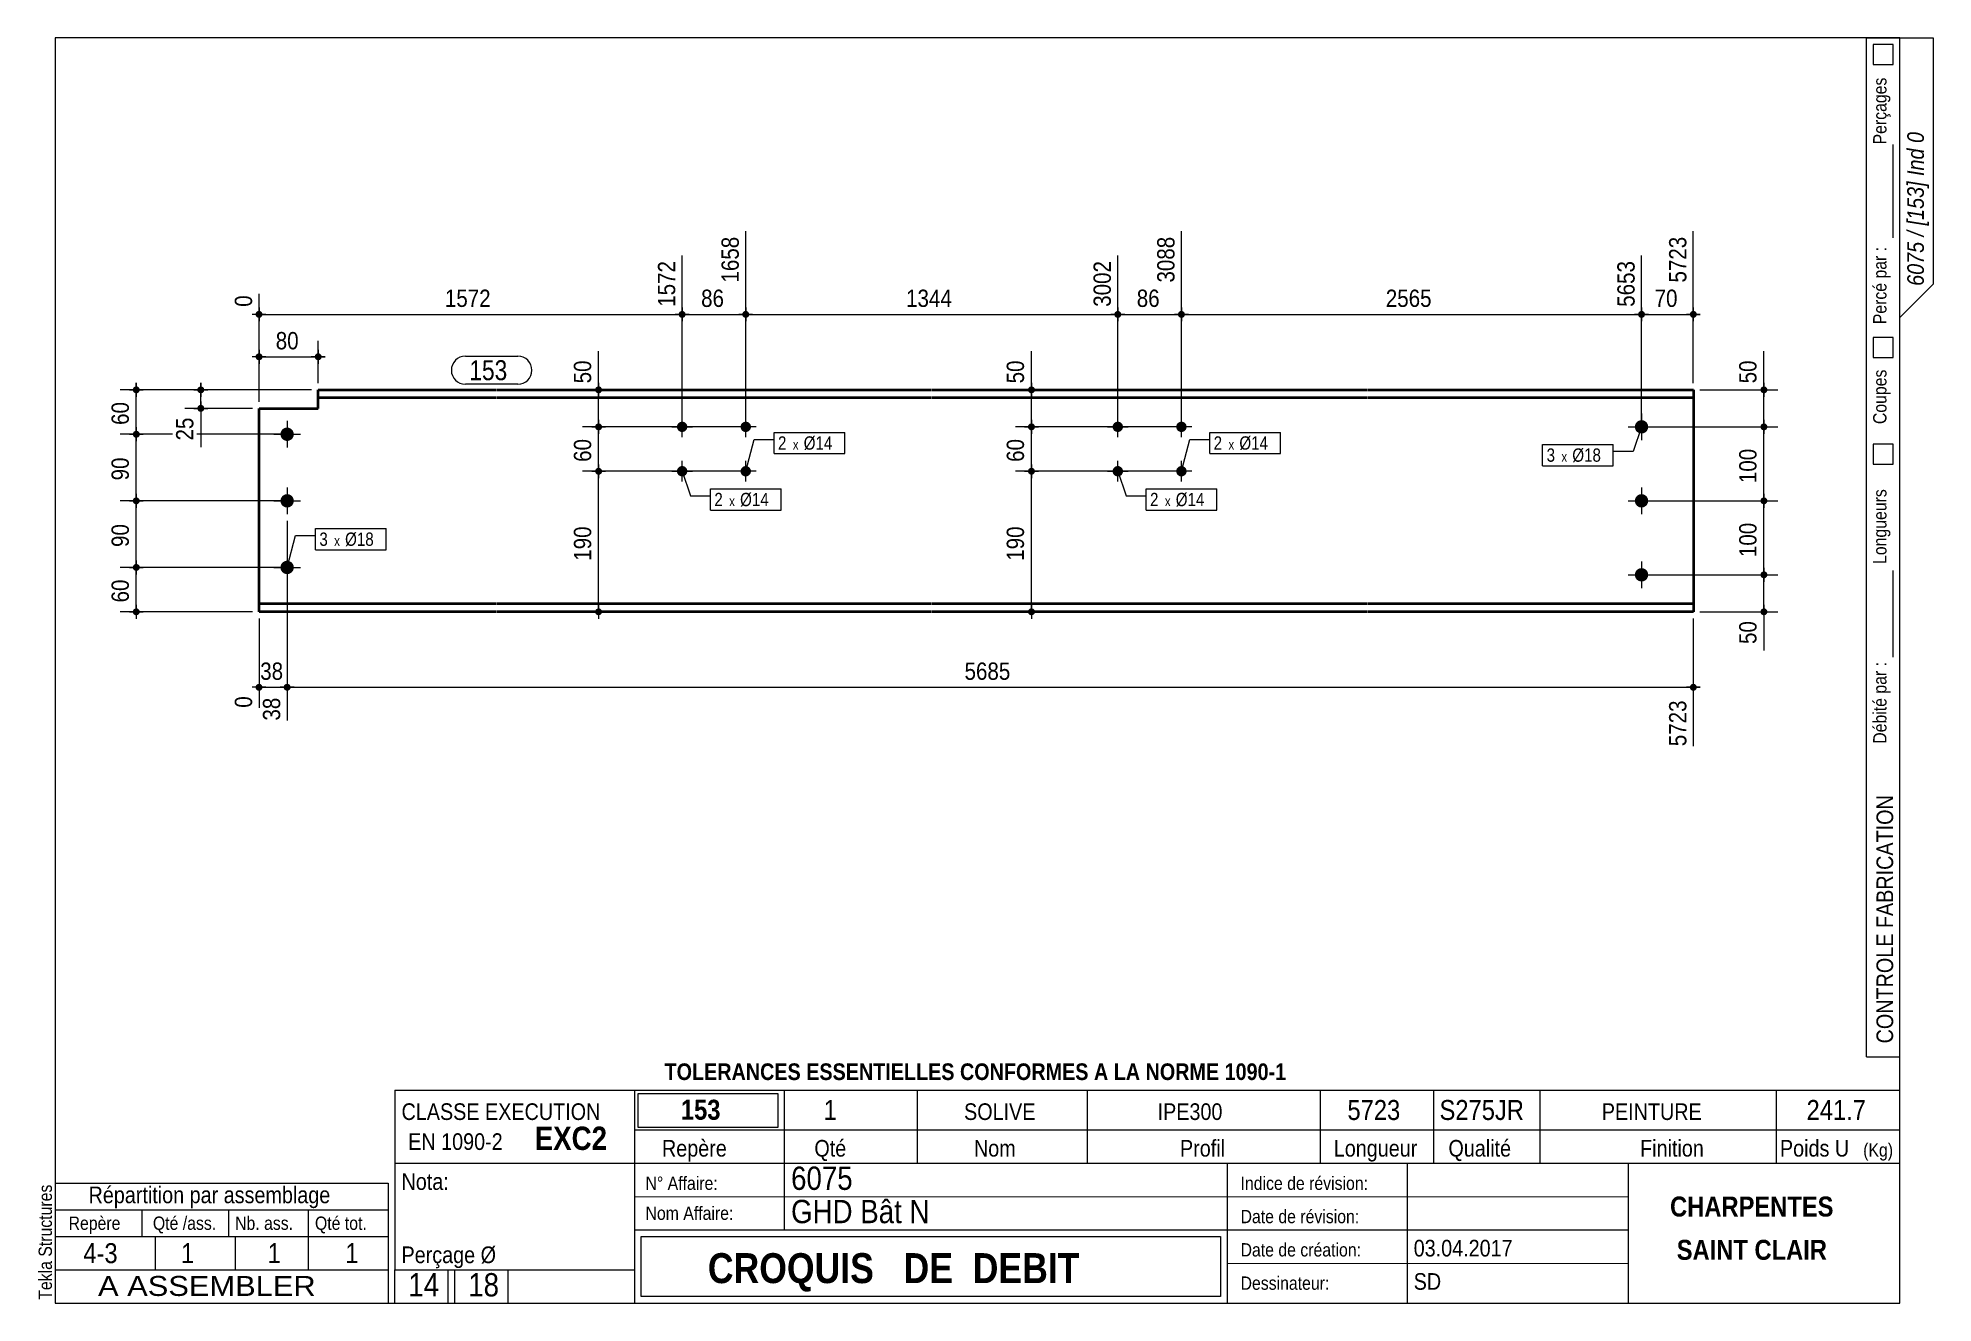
# Model space of a CAD drawing. Header units: millimetres. Extents: x 2 to 287, y 5 to 195.
import ezdxf

# ---------------------------------------------------------------- set-up
doc = ezdxf.new("R2010")
doc.units = ezdxf.units.MM
doc.linetypes.add('CACHE2', pattern=[1.190625, 0.79375, -0.396875])
for name, color, linetype, lineweight in [('Autre type objet', 1, 'Continuous', 0), ('Boulon', 7, 'Continuous', 0), ('Cache', 7, 'Continuous', 0), ('Cotation', 7, 'Continuous', 0), ('Désignation boulon', 3, 'Continuous', 0), ('Feuille dessin', 5, 'Continuous', 0), ('Piece', 2, 'Continuous', 0), ('Repère pièce', 3, 'Continuous', 0)]:
    doc.layers.add(name, color=color, linetype=linetype, lineweight=lineweight)
doc.styles.add('ARIAL', font='ARIAL.TTF')
doc.styles.add('ARIAL_BOLD', font='ARIALBD.TTF')
doc.styles.add('ARIAL_ITALIC', font='ARIALI.TTF')
doc.styles.add('ARIAL_NARROW', font='ARIAL.TTF')
doc.styles.add('COMIC_SANS_MS', font='COMIC.TTF')

# ---------------------------------------------------------------- blocks, each defined once
blk = doc.blocks.new('*A1')
at = {"layer": 'Boulon'}
for points in [[(38.82, 135.5), (38.82, 135.53), (38.82, 135.55), (38.83, 135.58), (38.83, 135.6), (38.83, 135.63), (38.84, 135.65), (38.84, 135.67), (38.85, 135.7), (38.85, 135.72), (38.86, 135.75), (38.86, 135.77), (38.87, 135.79), (38.88, 135.82), (38.89, 135.84), (38.9, 135.86), (38.91, 135.88), (38.92, 135.91), (38.93, 135.93), (38.94, 135.95), (38.95, 135.97), (38.96, 135.99), (38.98, 136.01), (38.99, 136.03), (39, 136.05), (39.02, 136.07), (39.03, 136.09), (39.05, 136.11), (39.06, 136.13), (39.08, 136.15), (39.1, 136.17), (39.11, 136.19), (39.13, 136.2), (39.15, 136.22), (39.17, 136.24), (39.19, 136.25), (39.21, 136.27), (39.23, 136.28), (39.24, 136.3), (39.27, 136.31), (39.29, 136.32), (39.31, 136.34), (39.33, 136.35), (39.35, 136.36), (39.37, 136.37), (39.39, 136.38), (39.42, 136.39), (39.44, 136.4), (39.46, 136.41), (39.48, 136.42), (39.51, 136.43), (39.53, 136.44), (39.55, 136.44), (39.58, 136.45), (39.6, 136.45), (39.63, 136.46), (39.65, 136.46), (39.67, 136.47), (39.7, 136.47), (39.72, 136.47), (39.75, 136.48), (39.77, 136.48), (39.8, 136.48), (39.82, 136.48), (39.85, 136.48), (39.87, 136.48), (39.89, 136.48), (39.92, 136.47), (39.94, 136.47), (39.97, 136.47), (39.99, 136.46), (40.02, 136.46), (40.04, 136.45), (40.06, 136.45), (40.09, 136.44), (40.11, 136.44), (40.13, 136.43), (40.16, 136.42), (40.18, 136.41), (40.2, 136.4), (40.23, 136.39), (40.25, 136.38), (40.27, 136.37), (40.29, 136.36), (40.31, 136.35), (40.33, 136.34), (40.36, 136.32), (40.38, 136.31), (40.4, 136.3), (40.42, 136.28), (40.44, 136.27), (40.46, 136.25), (40.47, 136.24), (40.49, 136.22), (40.51, 136.2), (40.53, 136.19), (40.55, 136.17), (40.56, 136.15), (40.58, 136.13), (40.59, 136.11), (40.61, 136.09), (40.62, 136.07), (40.64, 136.05), (40.65, 136.03), (40.67, 136.01), (40.68, 135.99), (40.69, 135.97), (40.7, 135.95), (40.71, 135.93), (40.72, 135.91), (40.73, 135.88), (40.74, 135.86), (40.75, 135.84), (40.76, 135.82), (40.77, 135.79), (40.78, 135.77), (40.78, 135.75), (40.79, 135.72), (40.8, 135.7), (40.8, 135.67), (40.81, 135.65), (40.81, 135.63), (40.81, 135.6), (40.82, 135.58), (40.82, 135.55), (40.82, 135.53), (40.82, 135.5), (40.82, 135.48), (40.82, 135.45), (40.82, 135.43), (40.82, 135.41), (40.82, 135.38), (40.81, 135.36), (40.81, 135.33), (40.81, 135.31), (40.8, 135.28), (40.8, 135.26), (40.79, 135.24), (40.78, 135.21), (40.78, 135.19), (40.77, 135.17), (40.76, 135.14), (40.75, 135.12), (40.74, 135.1), (40.73, 135.07), (40.72, 135.05), (40.71, 135.03), (40.7, 135.01), (40.69, 134.99), (40.68, 134.96), (40.67, 134.94), (40.65, 134.92), (40.64, 134.9), (40.62, 134.88), (40.61, 134.86), (40.59, 134.84), (40.58, 134.83), (40.56, 134.81), (40.55, 134.79), (40.53, 134.77), (40.51, 134.75), (40.49, 134.74), (40.47, 134.72), (40.46, 134.71), (40.44, 134.69), (40.42, 134.68), (40.4, 134.66), (40.38, 134.65), (40.36, 134.63), (40.33, 134.62), (40.31, 134.61), (40.29, 134.6), (40.27, 134.59), (40.25, 134.57), (40.23, 134.56), (40.2, 134.56), (40.18, 134.55), (40.16, 134.54), (40.13, 134.53), (40.11, 134.52), (40.09, 134.52), (40.06, 134.51), (40.04, 134.5), (40.02, 134.5), (39.99, 134.49), (39.97, 134.49), (39.94, 134.49), (39.92, 134.48), (39.89, 134.48), (39.87, 134.48), (39.85, 134.48), (39.82, 134.48), (39.8, 134.48), (39.77, 134.48), (39.75, 134.48), (39.72, 134.48), (39.7, 134.49), (39.67, 134.49), (39.65, 134.49), (39.63, 134.5), (39.6, 134.5), (39.58, 134.51), (39.55, 134.52), (39.53, 134.52), (39.51, 134.53), (39.48, 134.54), (39.46, 134.55), (39.44, 134.56), (39.42, 134.56), (39.39, 134.57), (39.37, 134.59), (39.35, 134.6), (39.33, 134.61), (39.31, 134.62), (39.29, 134.63), (39.27, 134.65), (39.24, 134.66), (39.23, 134.68), (39.21, 134.69), (39.19, 134.71), (39.17, 134.72), (39.15, 134.74), (39.13, 134.75), (39.11, 134.77), (39.1, 134.79), (39.08, 134.81), (39.06, 134.83), (39.05, 134.84), (39.03, 134.86), (39.02, 134.88), (39, 134.9), (38.99, 134.92), (38.98, 134.94), (38.96, 134.96), (38.95, 134.99), (38.94, 135.01), (38.93, 135.03), (38.92, 135.05), (38.91, 135.07), (38.9, 135.1), (38.89, 135.12), (38.88, 135.14), (38.87, 135.17), (38.86, 135.19), (38.86, 135.21), (38.85, 135.24), (38.85, 135.26), (38.84, 135.28), (38.84, 135.31), (38.83, 135.33), (38.83, 135.36), (38.83, 135.38), (38.82, 135.41), (38.82, 135.43), (38.82, 135.45), (38.82, 135.48)], [(38.82, 125.5), (38.82, 125.53), (38.82, 125.55), (38.83, 125.58), (38.83, 125.6), (38.83, 125.63), (38.84, 125.65), (38.84, 125.67), (38.85, 125.7), (38.85, 125.72), (38.86, 125.75), (38.86, 125.77), (38.87, 125.79), (38.88, 125.82), (38.89, 125.84), (38.9, 125.86), (38.91, 125.88), (38.92, 125.91), (38.93, 125.93), (38.94, 125.95), (38.95, 125.97), (38.96, 125.99), (38.98, 126.01), (38.99, 126.03), (39, 126.05), (39.02, 126.07), (39.03, 126.09), (39.05, 126.11), (39.06, 126.13), (39.08, 126.15), (39.1, 126.17), (39.11, 126.19), (39.13, 126.2), (39.15, 126.22), (39.17, 126.24), (39.19, 126.25), (39.21, 126.27), (39.23, 126.28), (39.24, 126.3), (39.27, 126.31), (39.29, 126.32), (39.31, 126.34), (39.33, 126.35), (39.35, 126.36), (39.37, 126.37), (39.39, 126.38), (39.42, 126.39), (39.44, 126.4), (39.46, 126.41), (39.48, 126.42), (39.51, 126.43), (39.53, 126.44), (39.55, 126.44), (39.58, 126.45), (39.6, 126.45), (39.63, 126.46), (39.65, 126.46), (39.67, 126.47), (39.7, 126.47), (39.72, 126.47), (39.75, 126.48), (39.77, 126.48), (39.8, 126.48), (39.82, 126.48), (39.85, 126.48), (39.87, 126.48), (39.89, 126.48), (39.92, 126.47), (39.94, 126.47), (39.97, 126.47), (39.99, 126.46), (40.02, 126.46), (40.04, 126.45), (40.06, 126.45), (40.09, 126.44), (40.11, 126.44), (40.13, 126.43), (40.16, 126.42), (40.18, 126.41), (40.2, 126.4), (40.23, 126.39), (40.25, 126.38), (40.27, 126.37), (40.29, 126.36), (40.31, 126.35), (40.33, 126.34), (40.36, 126.32), (40.38, 126.31), (40.4, 126.3), (40.42, 126.28), (40.44, 126.27), (40.46, 126.25), (40.47, 126.24), (40.49, 126.22), (40.51, 126.2), (40.53, 126.19), (40.55, 126.17), (40.56, 126.15), (40.58, 126.13), (40.59, 126.11), (40.61, 126.09), (40.62, 126.07), (40.64, 126.05), (40.65, 126.03), (40.67, 126.01), (40.68, 125.99), (40.69, 125.97), (40.7, 125.95), (40.71, 125.93), (40.72, 125.91), (40.73, 125.88), (40.74, 125.86), (40.75, 125.84), (40.76, 125.82), (40.77, 125.79), (40.78, 125.77), (40.78, 125.75), (40.79, 125.72), (40.8, 125.7), (40.8, 125.67), (40.81, 125.65), (40.81, 125.63), (40.81, 125.6), (40.82, 125.58), (40.82, 125.55), (40.82, 125.53), (40.82, 125.5), (40.82, 125.48), (40.82, 125.45), (40.82, 125.43), (40.82, 125.41), (40.82, 125.38), (40.81, 125.36), (40.81, 125.33), (40.81, 125.31), (40.8, 125.28), (40.8, 125.26), (40.79, 125.24), (40.78, 125.21), (40.78, 125.19), (40.77, 125.17), (40.76, 125.14), (40.75, 125.12), (40.74, 125.1), (40.73, 125.07), (40.72, 125.05), (40.71, 125.03), (40.7, 125.01), (40.69, 124.99), (40.68, 124.96), (40.67, 124.94), (40.65, 124.92), (40.64, 124.9), (40.62, 124.88), (40.61, 124.86), (40.59, 124.84), (40.58, 124.83), (40.56, 124.81), (40.55, 124.79), (40.53, 124.77), (40.51, 124.75), (40.49, 124.74), (40.47, 124.72), (40.46, 124.71), (40.44, 124.69), (40.42, 124.68), (40.4, 124.66), (40.38, 124.65), (40.36, 124.63), (40.33, 124.62), (40.31, 124.61), (40.29, 124.6), (40.27, 124.59), (40.25, 124.57), (40.23, 124.56), (40.2, 124.56), (40.18, 124.55), (40.16, 124.54), (40.13, 124.53), (40.11, 124.52), (40.09, 124.52), (40.06, 124.51), (40.04, 124.5), (40.02, 124.5), (39.99, 124.49), (39.97, 124.49), (39.94, 124.49), (39.92, 124.48), (39.89, 124.48), (39.87, 124.48), (39.85, 124.48), (39.82, 124.48), (39.8, 124.48), (39.77, 124.48), (39.75, 124.48), (39.72, 124.48), (39.7, 124.49), (39.67, 124.49), (39.65, 124.49), (39.63, 124.5), (39.6, 124.5), (39.58, 124.51), (39.55, 124.52), (39.53, 124.52), (39.51, 124.53), (39.48, 124.54), (39.46, 124.55), (39.44, 124.56), (39.42, 124.56), (39.39, 124.57), (39.37, 124.59), (39.35, 124.6), (39.33, 124.61), (39.31, 124.62), (39.29, 124.63), (39.27, 124.65), (39.24, 124.66), (39.23, 124.68), (39.21, 124.69), (39.19, 124.71), (39.17, 124.72), (39.15, 124.74), (39.13, 124.75), (39.11, 124.77), (39.1, 124.79), (39.08, 124.81), (39.06, 124.83), (39.05, 124.84), (39.03, 124.86), (39.02, 124.88), (39, 124.9), (38.99, 124.92), (38.98, 124.94), (38.96, 124.96), (38.95, 124.99), (38.94, 125.01), (38.93, 125.03), (38.92, 125.05), (38.91, 125.07), (38.9, 125.1), (38.89, 125.12), (38.88, 125.14), (38.87, 125.17), (38.86, 125.19), (38.86, 125.21), (38.85, 125.24), (38.85, 125.26), (38.84, 125.28), (38.84, 125.31), (38.83, 125.33), (38.83, 125.36), (38.83, 125.38), (38.82, 125.41), (38.82, 125.43), (38.82, 125.45), (38.82, 125.48)], [(38.82, 115.5), (38.82, 115.53), (38.82, 115.55), (38.83, 115.58), (38.83, 115.6), (38.83, 115.63), (38.84, 115.65), (38.84, 115.67), (38.85, 115.7), (38.85, 115.72), (38.86, 115.75), (38.86, 115.77), (38.87, 115.79), (38.88, 115.82), (38.89, 115.84), (38.9, 115.86), (38.91, 115.88), (38.92, 115.91), (38.93, 115.93), (38.94, 115.95), (38.95, 115.97), (38.96, 115.99), (38.98, 116.01), (38.99, 116.03), (39, 116.05), (39.02, 116.07), (39.03, 116.09), (39.05, 116.11), (39.06, 116.13), (39.08, 116.15), (39.1, 116.17), (39.11, 116.19), (39.13, 116.2), (39.15, 116.22), (39.17, 116.24), (39.19, 116.25), (39.21, 116.27), (39.23, 116.28), (39.24, 116.3), (39.27, 116.31), (39.29, 116.32), (39.31, 116.34), (39.33, 116.35), (39.35, 116.36), (39.37, 116.37), (39.39, 116.38), (39.42, 116.39), (39.44, 116.4), (39.46, 116.41), (39.48, 116.42), (39.51, 116.43), (39.53, 116.44), (39.55, 116.44), (39.58, 116.45), (39.6, 116.45), (39.63, 116.46), (39.65, 116.46), (39.67, 116.47), (39.7, 116.47), (39.72, 116.47), (39.75, 116.48), (39.77, 116.48), (39.8, 116.48), (39.82, 116.48), (39.85, 116.48), (39.87, 116.48), (39.89, 116.48), (39.92, 116.47), (39.94, 116.47), (39.97, 116.47), (39.99, 116.46), (40.02, 116.46), (40.04, 116.45), (40.06, 116.45), (40.09, 116.44), (40.11, 116.44), (40.13, 116.43), (40.16, 116.42), (40.18, 116.41), (40.2, 116.4), (40.23, 116.39), (40.25, 116.38), (40.27, 116.37), (40.29, 116.36), (40.31, 116.35), (40.33, 116.34), (40.36, 116.32), (40.38, 116.31), (40.4, 116.3), (40.42, 116.28), (40.44, 116.27), (40.46, 116.25), (40.47, 116.24), (40.49, 116.22), (40.51, 116.2), (40.53, 116.19), (40.55, 116.17), (40.56, 116.15), (40.58, 116.13), (40.59, 116.11), (40.61, 116.09), (40.62, 116.07), (40.64, 116.05), (40.65, 116.03), (40.67, 116.01), (40.68, 115.99), (40.69, 115.97), (40.7, 115.95), (40.71, 115.93), (40.72, 115.91), (40.73, 115.88), (40.74, 115.86), (40.75, 115.84), (40.76, 115.82), (40.77, 115.79), (40.78, 115.77), (40.78, 115.75), (40.79, 115.72), (40.8, 115.7), (40.8, 115.67), (40.81, 115.65), (40.81, 115.63), (40.81, 115.6), (40.82, 115.58), (40.82, 115.55), (40.82, 115.53), (40.82, 115.5), (40.82, 115.48), (40.82, 115.45), (40.82, 115.43), (40.82, 115.41), (40.82, 115.38), (40.81, 115.36), (40.81, 115.33), (40.81, 115.31), (40.8, 115.28), (40.8, 115.26), (40.79, 115.24), (40.78, 115.21), (40.78, 115.19), (40.77, 115.17), (40.76, 115.14), (40.75, 115.12), (40.74, 115.1), (40.73, 115.07), (40.72, 115.05), (40.71, 115.03), (40.7, 115.01), (40.69, 114.99), (40.68, 114.96), (40.67, 114.94), (40.65, 114.92), (40.64, 114.9), (40.62, 114.88), (40.61, 114.86), (40.59, 114.84), (40.58, 114.83), (40.56, 114.81), (40.55, 114.79), (40.53, 114.77), (40.51, 114.75), (40.49, 114.74), (40.47, 114.72), (40.46, 114.71), (40.44, 114.69), (40.42, 114.68), (40.4, 114.66), (40.38, 114.65), (40.36, 114.63), (40.33, 114.62), (40.31, 114.61), (40.29, 114.6), (40.27, 114.59), (40.25, 114.57), (40.23, 114.56), (40.2, 114.56), (40.18, 114.55), (40.16, 114.54), (40.13, 114.53), (40.11, 114.52), (40.09, 114.52), (40.06, 114.51), (40.04, 114.5), (40.02, 114.5), (39.99, 114.49), (39.97, 114.49), (39.94, 114.49), (39.92, 114.48), (39.89, 114.48), (39.87, 114.48), (39.85, 114.48), (39.82, 114.48), (39.8, 114.48), (39.77, 114.48), (39.75, 114.48), (39.72, 114.48), (39.7, 114.49), (39.67, 114.49), (39.65, 114.49), (39.63, 114.5), (39.6, 114.5), (39.58, 114.51), (39.55, 114.52), (39.53, 114.52), (39.51, 114.53), (39.48, 114.54), (39.46, 114.55), (39.44, 114.56), (39.42, 114.56), (39.39, 114.57), (39.37, 114.59), (39.35, 114.6), (39.33, 114.61), (39.31, 114.62), (39.29, 114.63), (39.27, 114.65), (39.24, 114.66), (39.23, 114.68), (39.21, 114.69), (39.19, 114.71), (39.17, 114.72), (39.15, 114.74), (39.13, 114.75), (39.11, 114.77), (39.1, 114.79), (39.08, 114.81), (39.06, 114.83), (39.05, 114.84), (39.03, 114.86), (39.02, 114.88), (39, 114.9), (38.99, 114.92), (38.98, 114.94), (38.96, 114.96), (38.95, 114.99), (38.94, 115.01), (38.93, 115.03), (38.92, 115.05), (38.91, 115.07), (38.9, 115.1), (38.89, 115.12), (38.88, 115.14), (38.87, 115.17), (38.86, 115.19), (38.86, 115.21), (38.85, 115.24), (38.85, 115.26), (38.84, 115.28), (38.84, 115.31), (38.83, 115.33), (38.83, 115.36), (38.83, 115.38), (38.82, 115.41), (38.82, 115.43), (38.82, 115.45), (38.82, 115.48)]]:
    blk.add_hatch(color=256, dxfattribs=at).paths.add_polyline_path(points, flags=17)
at = {"layer": 'Boulon', "linetype": 'Continuous', "lineweight": 0}
for p, q in [((39.82, 137.48), (39.82, 133.48)), ((37.82, 135.48), (41.82, 135.48)), ((37.82, 125.48), (41.82, 125.48)), ((39.82, 127.48), (39.82, 123.48)), ((39.82, 117.48), (39.82, 113.48)), ((37.82, 115.48), (41.82, 115.48))]:
    blk.add_line(p, q, dxfattribs=at)
blk = doc.blocks.new('*A2')
at = {"layer": 'Boulon'}
for points in [[(174.9, 136.55), (174.89, 136.51), (174.89, 136.48), (174.88, 136.44), (174.87, 136.4), (174.86, 136.36), (174.85, 136.33), (174.84, 136.29), (174.82, 136.26), (174.81, 136.22), (174.79, 136.19), (174.77, 136.16), (174.75, 136.13), (174.72, 136.1), (174.7, 136.07), (174.67, 136.04), (174.64, 136.01), (174.61, 135.99), (174.58, 135.97), (174.55, 135.94), (174.52, 135.92), (174.49, 135.9), (174.45, 135.89), (174.42, 135.87), (174.38, 135.86), (174.35, 135.85), (174.31, 135.84), (174.27, 135.83), (174.23, 135.82), (174.2, 135.82), (174.16, 135.81), (174.12, 135.81), (174.08, 135.81), (174.04, 135.82), (174.01, 135.82), (173.97, 135.83), (173.93, 135.84), (173.89, 135.85), (173.86, 135.86), (173.82, 135.87), (173.79, 135.89), (173.75, 135.9), (173.72, 135.92), (173.69, 135.94), (173.66, 135.97), (173.63, 135.99), (173.6, 136.01), (173.57, 136.04), (173.54, 136.07), (173.52, 136.1), (173.5, 136.13), (173.47, 136.16), (173.45, 136.19), (173.43, 136.22), (173.42, 136.26), (173.4, 136.29), (173.39, 136.33), (173.38, 136.36), (173.37, 136.4), (173.36, 136.44), (173.35, 136.48), (173.35, 136.51), (173.34, 136.55), (173.34, 136.59), (173.34, 136.63), (173.35, 136.67), (173.35, 136.7), (173.36, 136.74), (173.37, 136.78), (173.38, 136.82), (173.39, 136.85), (173.4, 136.89), (173.42, 136.92), (173.43, 136.96), (173.45, 136.99), (173.47, 137.02), (173.5, 137.05), (173.52, 137.08), (173.54, 137.11), (173.57, 137.14), (173.6, 137.17), (173.63, 137.19), (173.66, 137.21), (173.69, 137.24), (173.72, 137.26), (173.75, 137.28), (173.79, 137.29), (173.82, 137.31), (173.86, 137.32), (173.89, 137.33), (173.93, 137.34), (173.97, 137.35), (174.01, 137.36), (174.04, 137.36), (174.08, 137.37), (174.12, 137.37), (174.16, 137.37), (174.2, 137.36), (174.23, 137.36), (174.27, 137.35), (174.31, 137.34), (174.35, 137.33), (174.38, 137.32), (174.42, 137.31), (174.45, 137.29), (174.49, 137.28), (174.52, 137.26), (174.55, 137.24), (174.58, 137.21), (174.61, 137.19), (174.64, 137.17), (174.67, 137.14), (174.7, 137.11), (174.72, 137.08), (174.75, 137.05), (174.77, 137.02), (174.79, 136.99), (174.81, 136.96), (174.82, 136.92), (174.84, 136.89), (174.85, 136.85), (174.86, 136.82), (174.87, 136.78), (174.88, 136.74), (174.89, 136.7), (174.89, 136.67), (174.9, 136.63), (174.9, 136.59)], [(174.9, 129.89), (174.89, 129.85), (174.89, 129.81), (174.88, 129.77), (174.87, 129.73), (174.86, 129.7), (174.85, 129.66), (174.84, 129.63), (174.82, 129.59), (174.81, 129.56), (174.79, 129.52), (174.77, 129.49), (174.75, 129.46), (174.72, 129.43), (174.7, 129.4), (174.67, 129.37), (174.64, 129.35), (174.61, 129.32), (174.58, 129.3), (174.55, 129.28), (174.52, 129.26), (174.49, 129.24), (174.45, 129.22), (174.42, 129.2), (174.38, 129.19), (174.35, 129.18), (174.31, 129.17), (174.27, 129.16), (174.23, 129.15), (174.2, 129.15), (174.16, 129.15), (174.12, 129.15), (174.08, 129.15), (174.04, 129.15), (174.01, 129.15), (173.97, 129.16), (173.93, 129.17), (173.89, 129.18), (173.86, 129.19), (173.82, 129.2), (173.79, 129.22), (173.75, 129.24), (173.72, 129.26), (173.69, 129.28), (173.66, 129.3), (173.63, 129.32), (173.6, 129.35), (173.57, 129.37), (173.54, 129.4), (173.52, 129.43), (173.5, 129.46), (173.47, 129.49), (173.45, 129.52), (173.43, 129.56), (173.42, 129.59), (173.4, 129.63), (173.39, 129.66), (173.38, 129.7), (173.37, 129.73), (173.36, 129.77), (173.35, 129.81), (173.35, 129.85), (173.34, 129.89), (173.34, 129.92), (173.34, 129.96), (173.35, 130), (173.35, 130.04), (173.36, 130.08), (173.37, 130.11), (173.38, 130.15), (173.39, 130.19), (173.4, 130.22), (173.42, 130.26), (173.43, 130.29), (173.45, 130.32), (173.47, 130.36), (173.5, 130.39), (173.52, 130.42), (173.54, 130.45), (173.57, 130.47), (173.6, 130.5), (173.63, 130.52), (173.66, 130.55), (173.69, 130.57), (173.72, 130.59), (173.75, 130.61), (173.79, 130.63), (173.82, 130.64), (173.86, 130.66), (173.89, 130.67), (173.93, 130.68), (173.97, 130.69), (174.01, 130.69), (174.04, 130.7), (174.08, 130.7), (174.12, 130.7), (174.16, 130.7), (174.2, 130.7), (174.23, 130.69), (174.27, 130.69), (174.31, 130.68), (174.35, 130.67), (174.38, 130.66), (174.42, 130.64), (174.45, 130.63), (174.49, 130.61), (174.52, 130.59), (174.55, 130.57), (174.58, 130.55), (174.61, 130.52), (174.64, 130.5), (174.67, 130.47), (174.7, 130.45), (174.72, 130.42), (174.75, 130.39), (174.77, 130.36), (174.79, 130.32), (174.81, 130.29), (174.82, 130.26), (174.84, 130.22), (174.85, 130.19), (174.86, 130.15), (174.87, 130.11), (174.88, 130.08), (174.89, 130.04), (174.89, 130), (174.9, 129.96), (174.9, 129.92)]]:
    blk.add_hatch(color=256, dxfattribs=at).paths.add_polyline_path(points, flags=17)
at = {"layer": 'Boulon', "linetype": 'Continuous', "lineweight": 0}
for p, q in [((174.12, 135.03), (174.12, 138.15)), ((175.68, 136.59), (172.56, 136.59)), ((174.12, 128.37), (174.12, 131.48)), ((175.68, 129.92), (172.56, 129.92))]:
    blk.add_line(p, q, dxfattribs=at)
blk = doc.blocks.new('*A3')
at = {"layer": 'Boulon'}
for points in [[(165.34, 136.55), (165.34, 136.51), (165.33, 136.48), (165.33, 136.44), (165.32, 136.4), (165.31, 136.36), (165.3, 136.33), (165.28, 136.29), (165.27, 136.26), (165.25, 136.22), (165.23, 136.19), (165.21, 136.16), (165.19, 136.13), (165.17, 136.1), (165.14, 136.07), (165.11, 136.04), (165.09, 136.01), (165.06, 135.99), (165.03, 135.97), (165, 135.94), (164.96, 135.92), (164.93, 135.9), (164.9, 135.89), (164.86, 135.87), (164.83, 135.86), (164.79, 135.85), (164.75, 135.84), (164.72, 135.83), (164.68, 135.82), (164.64, 135.82), (164.6, 135.81), (164.56, 135.81), (164.53, 135.81), (164.49, 135.82), (164.45, 135.82), (164.41, 135.83), (164.38, 135.84), (164.34, 135.85), (164.3, 135.86), (164.27, 135.87), (164.23, 135.89), (164.2, 135.9), (164.17, 135.92), (164.13, 135.94), (164.1, 135.97), (164.07, 135.99), (164.04, 136.01), (164.01, 136.04), (163.99, 136.07), (163.96, 136.1), (163.94, 136.13), (163.92, 136.16), (163.9, 136.19), (163.88, 136.22), (163.86, 136.26), (163.85, 136.29), (163.83, 136.33), (163.82, 136.36), (163.81, 136.4), (163.8, 136.44), (163.8, 136.48), (163.79, 136.51), (163.79, 136.55), (163.79, 136.59), (163.79, 136.63), (163.79, 136.67), (163.8, 136.7), (163.8, 136.74), (163.81, 136.78), (163.82, 136.82), (163.83, 136.85), (163.85, 136.89), (163.86, 136.92), (163.88, 136.96), (163.9, 136.99), (163.92, 137.02), (163.94, 137.05), (163.96, 137.08), (163.99, 137.11), (164.01, 137.14), (164.04, 137.17), (164.07, 137.19), (164.1, 137.21), (164.13, 137.24), (164.17, 137.26), (164.2, 137.28), (164.23, 137.29), (164.27, 137.31), (164.3, 137.32), (164.34, 137.33), (164.38, 137.34), (164.41, 137.35), (164.45, 137.36), (164.49, 137.36), (164.53, 137.37), (164.56, 137.37), (164.6, 137.37), (164.64, 137.36), (164.68, 137.36), (164.72, 137.35), (164.75, 137.34), (164.79, 137.33), (164.83, 137.32), (164.86, 137.31), (164.9, 137.29), (164.93, 137.28), (164.96, 137.26), (165, 137.24), (165.03, 137.21), (165.06, 137.19), (165.09, 137.17), (165.11, 137.14), (165.14, 137.11), (165.17, 137.08), (165.19, 137.05), (165.21, 137.02), (165.23, 136.99), (165.25, 136.96), (165.27, 136.92), (165.28, 136.89), (165.3, 136.85), (165.31, 136.82), (165.32, 136.78), (165.33, 136.74), (165.33, 136.7), (165.34, 136.67), (165.34, 136.63), (165.34, 136.59)], [(165.34, 129.89), (165.34, 129.85), (165.33, 129.81), (165.33, 129.77), (165.32, 129.73), (165.31, 129.7), (165.3, 129.66), (165.28, 129.63), (165.27, 129.59), (165.25, 129.56), (165.23, 129.52), (165.21, 129.49), (165.19, 129.46), (165.17, 129.43), (165.14, 129.4), (165.11, 129.37), (165.09, 129.35), (165.06, 129.32), (165.03, 129.3), (165, 129.28), (164.96, 129.26), (164.93, 129.24), (164.9, 129.22), (164.86, 129.2), (164.83, 129.19), (164.79, 129.18), (164.75, 129.17), (164.72, 129.16), (164.68, 129.15), (164.64, 129.15), (164.6, 129.15), (164.56, 129.15), (164.53, 129.15), (164.49, 129.15), (164.45, 129.15), (164.41, 129.16), (164.38, 129.17), (164.34, 129.18), (164.3, 129.19), (164.27, 129.2), (164.23, 129.22), (164.2, 129.24), (164.17, 129.26), (164.13, 129.28), (164.1, 129.3), (164.07, 129.32), (164.04, 129.35), (164.01, 129.37), (163.99, 129.4), (163.96, 129.43), (163.94, 129.46), (163.92, 129.49), (163.9, 129.52), (163.88, 129.56), (163.86, 129.59), (163.85, 129.63), (163.83, 129.66), (163.82, 129.7), (163.81, 129.73), (163.8, 129.77), (163.8, 129.81), (163.79, 129.85), (163.79, 129.89), (163.79, 129.92), (163.79, 129.96), (163.79, 130), (163.8, 130.04), (163.8, 130.08), (163.81, 130.11), (163.82, 130.15), (163.83, 130.19), (163.85, 130.22), (163.86, 130.26), (163.88, 130.29), (163.9, 130.32), (163.92, 130.36), (163.94, 130.39), (163.96, 130.42), (163.99, 130.45), (164.01, 130.47), (164.04, 130.5), (164.07, 130.52), (164.1, 130.55), (164.13, 130.57), (164.17, 130.59), (164.2, 130.61), (164.23, 130.63), (164.27, 130.64), (164.3, 130.66), (164.34, 130.67), (164.38, 130.68), (164.41, 130.69), (164.45, 130.69), (164.49, 130.7), (164.53, 130.7), (164.56, 130.7), (164.6, 130.7), (164.64, 130.7), (164.68, 130.69), (164.72, 130.69), (164.75, 130.68), (164.79, 130.67), (164.83, 130.66), (164.86, 130.64), (164.9, 130.63), (164.93, 130.61), (164.96, 130.59), (165, 130.57), (165.03, 130.55), (165.06, 130.52), (165.09, 130.5), (165.11, 130.47), (165.14, 130.45), (165.17, 130.42), (165.19, 130.39), (165.21, 130.36), (165.23, 130.32), (165.25, 130.29), (165.27, 130.26), (165.28, 130.22), (165.3, 130.19), (165.31, 130.15), (165.32, 130.11), (165.33, 130.08), (165.33, 130.04), (165.34, 130), (165.34, 129.96), (165.34, 129.92)]]:
    blk.add_hatch(color=256, dxfattribs=at).paths.add_polyline_path(points, flags=17)
at = {"layer": 'Boulon', "linetype": 'Continuous', "lineweight": 0}
for p, q in [((164.56, 135.03), (164.56, 138.15)), ((163.01, 136.59), (166.12, 136.59)), ((164.56, 128.37), (164.56, 131.48)), ((163.01, 129.92), (166.12, 129.92))]:
    blk.add_line(p, q, dxfattribs=at)
blk = doc.blocks.new('*A4')
at = {"layer": 'Boulon'}
for points in [[(109.47, 136.55), (109.47, 136.51), (109.46, 136.48), (109.46, 136.44), (109.45, 136.4), (109.44, 136.36), (109.43, 136.33), (109.41, 136.29), (109.4, 136.26), (109.38, 136.22), (109.36, 136.19), (109.34, 136.16), (109.32, 136.13), (109.3, 136.1), (109.27, 136.07), (109.24, 136.04), (109.22, 136.01), (109.19, 135.99), (109.16, 135.97), (109.13, 135.94), (109.09, 135.92), (109.06, 135.9), (109.03, 135.89), (108.99, 135.87), (108.96, 135.86), (108.92, 135.85), (108.88, 135.84), (108.85, 135.83), (108.81, 135.82), (108.77, 135.82), (108.73, 135.81), (108.69, 135.81), (108.66, 135.81), (108.62, 135.82), (108.58, 135.82), (108.54, 135.83), (108.5, 135.84), (108.47, 135.85), (108.43, 135.86), (108.4, 135.87), (108.36, 135.89), (108.33, 135.9), (108.29, 135.92), (108.26, 135.94), (108.23, 135.97), (108.2, 135.99), (108.17, 136.01), (108.14, 136.04), (108.12, 136.07), (108.09, 136.1), (108.07, 136.13), (108.05, 136.16), (108.03, 136.19), (108.01, 136.22), (107.99, 136.26), (107.98, 136.29), (107.96, 136.33), (107.95, 136.36), (107.94, 136.4), (107.93, 136.44), (107.92, 136.48), (107.92, 136.51), (107.92, 136.55), (107.92, 136.59), (107.92, 136.63), (107.92, 136.67), (107.92, 136.7), (107.93, 136.74), (107.94, 136.78), (107.95, 136.82), (107.96, 136.85), (107.98, 136.89), (107.99, 136.92), (108.01, 136.96), (108.03, 136.99), (108.05, 137.02), (108.07, 137.05), (108.09, 137.08), (108.12, 137.11), (108.14, 137.14), (108.17, 137.17), (108.2, 137.19), (108.23, 137.21), (108.26, 137.24), (108.29, 137.26), (108.33, 137.28), (108.36, 137.29), (108.4, 137.31), (108.43, 137.32), (108.47, 137.33), (108.5, 137.34), (108.54, 137.35), (108.58, 137.36), (108.62, 137.36), (108.66, 137.37), (108.69, 137.37), (108.73, 137.37), (108.77, 137.36), (108.81, 137.36), (108.85, 137.35), (108.88, 137.34), (108.92, 137.33), (108.96, 137.32), (108.99, 137.31), (109.03, 137.29), (109.06, 137.28), (109.09, 137.26), (109.13, 137.24), (109.16, 137.21), (109.19, 137.19), (109.22, 137.17), (109.24, 137.14), (109.27, 137.11), (109.3, 137.08), (109.32, 137.05), (109.34, 137.02), (109.36, 136.99), (109.38, 136.96), (109.4, 136.92), (109.41, 136.89), (109.43, 136.85), (109.44, 136.82), (109.45, 136.78), (109.46, 136.74), (109.46, 136.7), (109.47, 136.67), (109.47, 136.63), (109.47, 136.59)], [(109.47, 129.89), (109.47, 129.85), (109.46, 129.81), (109.46, 129.77), (109.45, 129.73), (109.44, 129.7), (109.43, 129.66), (109.41, 129.63), (109.4, 129.59), (109.38, 129.56), (109.36, 129.52), (109.34, 129.49), (109.32, 129.46), (109.3, 129.43), (109.27, 129.4), (109.24, 129.37), (109.22, 129.35), (109.19, 129.32), (109.16, 129.3), (109.13, 129.28), (109.09, 129.26), (109.06, 129.24), (109.03, 129.22), (108.99, 129.2), (108.96, 129.19), (108.92, 129.18), (108.88, 129.17), (108.85, 129.16), (108.81, 129.15), (108.77, 129.15), (108.73, 129.15), (108.69, 129.15), (108.66, 129.15), (108.62, 129.15), (108.58, 129.15), (108.54, 129.16), (108.5, 129.17), (108.47, 129.18), (108.43, 129.19), (108.4, 129.2), (108.36, 129.22), (108.33, 129.24), (108.29, 129.26), (108.26, 129.28), (108.23, 129.3), (108.2, 129.32), (108.17, 129.35), (108.14, 129.37), (108.12, 129.4), (108.09, 129.43), (108.07, 129.46), (108.05, 129.49), (108.03, 129.52), (108.01, 129.56), (107.99, 129.59), (107.98, 129.63), (107.96, 129.66), (107.95, 129.7), (107.94, 129.73), (107.93, 129.77), (107.92, 129.81), (107.92, 129.85), (107.92, 129.89), (107.92, 129.92), (107.92, 129.96), (107.92, 130), (107.92, 130.04), (107.93, 130.08), (107.94, 130.11), (107.95, 130.15), (107.96, 130.19), (107.98, 130.22), (107.99, 130.26), (108.01, 130.29), (108.03, 130.32), (108.05, 130.36), (108.07, 130.39), (108.09, 130.42), (108.12, 130.45), (108.14, 130.47), (108.17, 130.5), (108.2, 130.52), (108.23, 130.55), (108.26, 130.57), (108.29, 130.59), (108.33, 130.61), (108.36, 130.63), (108.4, 130.64), (108.43, 130.66), (108.47, 130.67), (108.5, 130.68), (108.54, 130.69), (108.58, 130.69), (108.62, 130.7), (108.66, 130.7), (108.69, 130.7), (108.73, 130.7), (108.77, 130.7), (108.81, 130.69), (108.85, 130.69), (108.88, 130.68), (108.92, 130.67), (108.96, 130.66), (108.99, 130.64), (109.03, 130.63), (109.06, 130.61), (109.09, 130.59), (109.13, 130.57), (109.16, 130.55), (109.19, 130.52), (109.22, 130.5), (109.24, 130.47), (109.27, 130.45), (109.3, 130.42), (109.32, 130.39), (109.34, 130.36), (109.36, 130.32), (109.38, 130.29), (109.4, 130.26), (109.41, 130.22), (109.43, 130.19), (109.44, 130.15), (109.45, 130.11), (109.46, 130.08), (109.46, 130.04), (109.47, 130), (109.47, 129.96), (109.47, 129.92)]]:
    blk.add_hatch(color=256, dxfattribs=at).paths.add_polyline_path(points, flags=17)
at = {"layer": 'Boulon', "linetype": 'Continuous', "lineweight": 0}
for p, q in [((108.69, 135.03), (108.69, 138.15)), ((110.25, 136.59), (107.14, 136.59)), ((108.69, 128.37), (108.69, 131.48)), ((110.25, 129.92), (107.14, 129.92))]:
    blk.add_line(p, q, dxfattribs=at)
blk = doc.blocks.new('*A5')
at = {"layer": 'Boulon'}
for points in [[(99.92, 136.55), (99.91, 136.51), (99.91, 136.48), (99.9, 136.44), (99.89, 136.4), (99.88, 136.36), (99.87, 136.33), (99.86, 136.29), (99.84, 136.26), (99.82, 136.22), (99.81, 136.19), (99.79, 136.16), (99.76, 136.13), (99.74, 136.1), (99.71, 136.07), (99.69, 136.04), (99.66, 136.01), (99.63, 135.99), (99.6, 135.97), (99.57, 135.94), (99.54, 135.92), (99.51, 135.9), (99.47, 135.89), (99.44, 135.87), (99.4, 135.86), (99.36, 135.85), (99.33, 135.84), (99.29, 135.83), (99.25, 135.82), (99.21, 135.82), (99.18, 135.81), (99.14, 135.81), (99.1, 135.81), (99.06, 135.82), (99.02, 135.82), (98.99, 135.83), (98.95, 135.84), (98.91, 135.85), (98.88, 135.86), (98.84, 135.87), (98.81, 135.89), (98.77, 135.9), (98.74, 135.92), (98.71, 135.94), (98.68, 135.97), (98.64, 135.99), (98.62, 136.01), (98.59, 136.04), (98.56, 136.07), (98.54, 136.1), (98.51, 136.13), (98.49, 136.16), (98.47, 136.19), (98.45, 136.22), (98.44, 136.26), (98.42, 136.29), (98.41, 136.33), (98.39, 136.36), (98.38, 136.4), (98.38, 136.44), (98.37, 136.48), (98.36, 136.51), (98.36, 136.55), (98.36, 136.59), (98.36, 136.63), (98.36, 136.67), (98.37, 136.7), (98.38, 136.74), (98.38, 136.78), (98.39, 136.82), (98.41, 136.85), (98.42, 136.89), (98.44, 136.92), (98.45, 136.96), (98.47, 136.99), (98.49, 137.02), (98.51, 137.05), (98.54, 137.08), (98.56, 137.11), (98.59, 137.14), (98.62, 137.17), (98.64, 137.19), (98.68, 137.21), (98.71, 137.24), (98.74, 137.26), (98.77, 137.28), (98.81, 137.29), (98.84, 137.31), (98.88, 137.32), (98.91, 137.33), (98.95, 137.34), (98.99, 137.35), (99.02, 137.36), (99.06, 137.36), (99.1, 137.37), (99.14, 137.37), (99.18, 137.37), (99.21, 137.36), (99.25, 137.36), (99.29, 137.35), (99.33, 137.34), (99.36, 137.33), (99.4, 137.32), (99.44, 137.31), (99.47, 137.29), (99.51, 137.28), (99.54, 137.26), (99.57, 137.24), (99.6, 137.21), (99.63, 137.19), (99.66, 137.17), (99.69, 137.14), (99.71, 137.11), (99.74, 137.08), (99.76, 137.05), (99.79, 137.02), (99.81, 136.99), (99.82, 136.96), (99.84, 136.92), (99.86, 136.89), (99.87, 136.85), (99.88, 136.82), (99.89, 136.78), (99.9, 136.74), (99.91, 136.7), (99.91, 136.67), (99.92, 136.63), (99.92, 136.59)], [(99.92, 129.89), (99.91, 129.85), (99.91, 129.81), (99.9, 129.77), (99.89, 129.73), (99.88, 129.7), (99.87, 129.66), (99.86, 129.63), (99.84, 129.59), (99.82, 129.56), (99.81, 129.52), (99.79, 129.49), (99.76, 129.46), (99.74, 129.43), (99.71, 129.4), (99.69, 129.37), (99.66, 129.35), (99.63, 129.32), (99.6, 129.3), (99.57, 129.28), (99.54, 129.26), (99.51, 129.24), (99.47, 129.22), (99.44, 129.2), (99.4, 129.19), (99.36, 129.18), (99.33, 129.17), (99.29, 129.16), (99.25, 129.15), (99.21, 129.15), (99.18, 129.15), (99.14, 129.15), (99.1, 129.15), (99.06, 129.15), (99.02, 129.15), (98.99, 129.16), (98.95, 129.17), (98.91, 129.18), (98.88, 129.19), (98.84, 129.2), (98.81, 129.22), (98.77, 129.24), (98.74, 129.26), (98.71, 129.28), (98.68, 129.3), (98.64, 129.32), (98.62, 129.35), (98.59, 129.37), (98.56, 129.4), (98.54, 129.43), (98.51, 129.46), (98.49, 129.49), (98.47, 129.52), (98.45, 129.56), (98.44, 129.59), (98.42, 129.63), (98.41, 129.66), (98.39, 129.7), (98.38, 129.73), (98.38, 129.77), (98.37, 129.81), (98.36, 129.85), (98.36, 129.89), (98.36, 129.92), (98.36, 129.96), (98.36, 130), (98.37, 130.04), (98.38, 130.08), (98.38, 130.11), (98.39, 130.15), (98.41, 130.19), (98.42, 130.22), (98.44, 130.26), (98.45, 130.29), (98.47, 130.32), (98.49, 130.36), (98.51, 130.39), (98.54, 130.42), (98.56, 130.45), (98.59, 130.47), (98.62, 130.5), (98.64, 130.52), (98.68, 130.55), (98.71, 130.57), (98.74, 130.59), (98.77, 130.61), (98.81, 130.63), (98.84, 130.64), (98.88, 130.66), (98.91, 130.67), (98.95, 130.68), (98.99, 130.69), (99.02, 130.69), (99.06, 130.7), (99.1, 130.7), (99.14, 130.7), (99.18, 130.7), (99.21, 130.7), (99.25, 130.69), (99.29, 130.69), (99.33, 130.68), (99.36, 130.67), (99.4, 130.66), (99.44, 130.64), (99.47, 130.63), (99.51, 130.61), (99.54, 130.59), (99.57, 130.57), (99.6, 130.55), (99.63, 130.52), (99.66, 130.5), (99.69, 130.47), (99.71, 130.45), (99.74, 130.42), (99.76, 130.39), (99.79, 130.36), (99.81, 130.32), (99.82, 130.29), (99.84, 130.26), (99.86, 130.22), (99.87, 130.19), (99.88, 130.15), (99.89, 130.11), (99.9, 130.08), (99.91, 130.04), (99.91, 130), (99.92, 129.96), (99.92, 129.92)]]:
    blk.add_hatch(color=256, dxfattribs=at).paths.add_polyline_path(points, flags=17)
at = {"layer": 'Boulon', "linetype": 'Continuous', "lineweight": 0}
for p, q in [((99.14, 135.03), (99.14, 138.15)), ((97.58, 136.59), (100.69, 136.59)), ((99.14, 128.37), (99.14, 131.48)), ((97.58, 129.92), (100.69, 129.92))]:
    blk.add_line(p, q, dxfattribs=at)
blk = doc.blocks.new('*A6')
at = {"layer": 'Boulon'}
for points in [[(242.22, 136.61), (242.22, 136.64), (242.22, 136.66), (242.22, 136.69), (242.22, 136.71), (242.23, 136.74), (242.23, 136.76), (242.24, 136.79), (242.24, 136.81), (242.25, 136.83), (242.25, 136.86), (242.26, 136.88), (242.27, 136.9), (242.28, 136.93), (242.28, 136.95), (242.29, 136.97), (242.3, 137), (242.31, 137.02), (242.32, 137.04), (242.34, 137.06), (242.35, 137.08), (242.36, 137.1), (242.37, 137.13), (242.39, 137.15), (242.4, 137.17), (242.41, 137.19), (242.43, 137.21), (242.44, 137.22), (242.46, 137.24), (242.48, 137.26), (242.49, 137.28), (242.51, 137.3), (242.53, 137.31), (242.55, 137.33), (242.56, 137.35), (242.58, 137.36), (242.6, 137.38), (242.62, 137.39), (242.64, 137.41), (242.66, 137.42), (242.68, 137.43), (242.7, 137.45), (242.72, 137.46), (242.75, 137.47), (242.77, 137.48), (242.79, 137.49), (242.81, 137.5), (242.83, 137.51), (242.86, 137.52), (242.88, 137.53), (242.9, 137.54), (242.93, 137.55), (242.95, 137.55), (242.97, 137.56), (243, 137.57), (243.02, 137.57), (243.05, 137.58), (243.07, 137.58), (243.09, 137.58), (243.12, 137.59), (243.14, 137.59), (243.17, 137.59), (243.19, 137.59), (243.22, 137.59), (243.24, 137.59), (243.27, 137.59), (243.29, 137.59), (243.32, 137.59), (243.34, 137.58), (243.36, 137.58), (243.39, 137.58), (243.41, 137.57), (243.44, 137.57), (243.46, 137.56), (243.48, 137.55), (243.51, 137.55), (243.53, 137.54), (243.55, 137.53), (243.58, 137.52), (243.6, 137.51), (243.62, 137.5), (243.64, 137.49), (243.67, 137.48), (243.69, 137.47), (243.71, 137.46), (243.73, 137.45), (243.75, 137.43), (243.77, 137.42), (243.79, 137.41), (243.81, 137.39), (243.83, 137.38), (243.85, 137.36), (243.87, 137.35), (243.89, 137.33), (243.91, 137.31), (243.92, 137.3), (243.94, 137.28), (243.96, 137.26), (243.97, 137.24), (243.99, 137.22), (244.01, 137.21), (244.02, 137.19), (244.03, 137.17), (244.05, 137.15), (244.06, 137.13), (244.08, 137.1), (244.09, 137.08), (244.1, 137.06), (244.11, 137.04), (244.12, 137.02), (244.13, 137), (244.14, 136.97), (244.15, 136.95), (244.16, 136.93), (244.17, 136.9), (244.17, 136.88), (244.18, 136.86), (244.19, 136.83), (244.19, 136.81), (244.2, 136.79), (244.2, 136.76), (244.21, 136.74), (244.21, 136.71), (244.21, 136.69), (244.21, 136.66), (244.22, 136.64), (244.22, 136.61), (244.22, 136.59), (244.22, 136.57), (244.22, 136.54), (244.21, 136.52), (244.21, 136.49), (244.21, 136.47), (244.21, 136.44), (244.2, 136.42), (244.2, 136.39), (244.19, 136.37), (244.19, 136.35), (244.18, 136.32), (244.17, 136.3), (244.17, 136.28), (244.16, 136.25), (244.15, 136.23), (244.14, 136.21), (244.13, 136.18), (244.12, 136.16), (244.11, 136.14), (244.1, 136.12), (244.09, 136.1), (244.08, 136.08), (244.06, 136.06), (244.05, 136.03), (244.03, 136.01), (244.02, 135.99), (244.01, 135.97), (243.99, 135.96), (243.97, 135.94), (243.96, 135.92), (243.94, 135.9), (243.92, 135.88), (243.91, 135.87), (243.89, 135.85), (243.87, 135.83), (243.85, 135.82), (243.83, 135.8), (243.81, 135.79), (243.79, 135.77), (243.77, 135.76), (243.75, 135.75), (243.73, 135.73), (243.71, 135.72), (243.69, 135.71), (243.67, 135.7), (243.64, 135.69), (243.62, 135.68), (243.6, 135.67), (243.58, 135.66), (243.55, 135.65), (243.53, 135.64), (243.51, 135.63), (243.48, 135.63), (243.46, 135.62), (243.44, 135.61), (243.41, 135.61), (243.39, 135.6), (243.36, 135.6), (243.34, 135.6), (243.32, 135.59), (243.29, 135.59), (243.27, 135.59), (243.24, 135.59), (243.22, 135.59), (243.19, 135.59), (243.17, 135.59), (243.14, 135.59), (243.12, 135.59), (243.09, 135.6), (243.07, 135.6), (243.05, 135.6), (243.02, 135.61), (243, 135.61), (242.97, 135.62), (242.95, 135.63), (242.93, 135.63), (242.9, 135.64), (242.88, 135.65), (242.86, 135.66), (242.83, 135.67), (242.81, 135.68), (242.79, 135.69), (242.77, 135.7), (242.75, 135.71), (242.72, 135.72), (242.7, 135.73), (242.68, 135.75), (242.66, 135.76), (242.64, 135.77), (242.62, 135.79), (242.6, 135.8), (242.58, 135.82), (242.56, 135.83), (242.55, 135.85), (242.53, 135.87), (242.51, 135.88), (242.49, 135.9), (242.48, 135.92), (242.46, 135.94), (242.44, 135.96), (242.43, 135.97), (242.41, 135.99), (242.4, 136.01), (242.39, 136.03), (242.37, 136.06), (242.36, 136.08), (242.35, 136.1), (242.34, 136.12), (242.32, 136.14), (242.31, 136.16), (242.3, 136.18), (242.29, 136.21), (242.28, 136.23), (242.28, 136.25), (242.27, 136.28), (242.26, 136.3), (242.25, 136.32), (242.25, 136.35), (242.24, 136.37), (242.24, 136.39), (242.23, 136.42), (242.23, 136.44), (242.22, 136.47), (242.22, 136.49), (242.22, 136.52), (242.22, 136.54), (242.22, 136.57), (242.22, 136.59)], [(242.22, 125.5), (242.22, 125.53), (242.22, 125.55), (242.22, 125.58), (242.22, 125.6), (242.23, 125.63), (242.23, 125.65), (242.24, 125.67), (242.24, 125.7), (242.25, 125.72), (242.25, 125.75), (242.26, 125.77), (242.27, 125.79), (242.28, 125.82), (242.28, 125.84), (242.29, 125.86), (242.3, 125.88), (242.31, 125.91), (242.32, 125.93), (242.34, 125.95), (242.35, 125.97), (242.36, 125.99), (242.37, 126.01), (242.39, 126.03), (242.4, 126.05), (242.41, 126.07), (242.43, 126.09), (242.44, 126.11), (242.46, 126.13), (242.48, 126.15), (242.49, 126.17), (242.51, 126.19), (242.53, 126.2), (242.55, 126.22), (242.56, 126.24), (242.58, 126.25), (242.6, 126.27), (242.62, 126.28), (242.64, 126.3), (242.66, 126.31), (242.68, 126.32), (242.7, 126.34), (242.72, 126.35), (242.75, 126.36), (242.77, 126.37), (242.79, 126.38), (242.81, 126.39), (242.83, 126.4), (242.86, 126.41), (242.88, 126.42), (242.9, 126.43), (242.93, 126.44), (242.95, 126.44), (242.97, 126.45), (243, 126.45), (243.02, 126.46), (243.05, 126.46), (243.07, 126.47), (243.09, 126.47), (243.12, 126.47), (243.14, 126.48), (243.17, 126.48), (243.19, 126.48), (243.22, 126.48), (243.24, 126.48), (243.27, 126.48), (243.29, 126.48), (243.32, 126.47), (243.34, 126.47), (243.36, 126.47), (243.39, 126.46), (243.41, 126.46), (243.44, 126.45), (243.46, 126.45), (243.48, 126.44), (243.51, 126.44), (243.53, 126.43), (243.55, 126.42), (243.58, 126.41), (243.6, 126.4), (243.62, 126.39), (243.64, 126.38), (243.67, 126.37), (243.69, 126.36), (243.71, 126.35), (243.73, 126.34), (243.75, 126.32), (243.77, 126.31), (243.79, 126.3), (243.81, 126.28), (243.83, 126.27), (243.85, 126.25), (243.87, 126.24), (243.89, 126.22), (243.91, 126.2), (243.92, 126.19), (243.94, 126.17), (243.96, 126.15), (243.97, 126.13), (243.99, 126.11), (244.01, 126.09), (244.02, 126.07), (244.03, 126.05), (244.05, 126.03), (244.06, 126.01), (244.08, 125.99), (244.09, 125.97), (244.1, 125.95), (244.11, 125.93), (244.12, 125.91), (244.13, 125.88), (244.14, 125.86), (244.15, 125.84), (244.16, 125.82), (244.17, 125.79), (244.17, 125.77), (244.18, 125.75), (244.19, 125.72), (244.19, 125.7), (244.2, 125.67), (244.2, 125.65), (244.21, 125.63), (244.21, 125.6), (244.21, 125.58), (244.21, 125.55), (244.22, 125.53), (244.22, 125.5), (244.22, 125.48), (244.22, 125.45), (244.22, 125.43), (244.21, 125.41), (244.21, 125.38), (244.21, 125.36), (244.21, 125.33), (244.2, 125.31), (244.2, 125.28), (244.19, 125.26), (244.19, 125.24), (244.18, 125.21), (244.17, 125.19), (244.17, 125.17), (244.16, 125.14), (244.15, 125.12), (244.14, 125.1), (244.13, 125.07), (244.12, 125.05), (244.11, 125.03), (244.1, 125.01), (244.09, 124.99), (244.08, 124.96), (244.06, 124.94), (244.05, 124.92), (244.03, 124.9), (244.02, 124.88), (244.01, 124.86), (243.99, 124.84), (243.97, 124.83), (243.96, 124.81), (243.94, 124.79), (243.92, 124.77), (243.91, 124.75), (243.89, 124.74), (243.87, 124.72), (243.85, 124.71), (243.83, 124.69), (243.81, 124.68), (243.79, 124.66), (243.77, 124.65), (243.75, 124.63), (243.73, 124.62), (243.71, 124.61), (243.69, 124.6), (243.67, 124.59), (243.64, 124.57), (243.62, 124.56), (243.6, 124.56), (243.58, 124.55), (243.55, 124.54), (243.53, 124.53), (243.51, 124.52), (243.48, 124.52), (243.46, 124.51), (243.44, 124.5), (243.41, 124.5), (243.39, 124.49), (243.36, 124.49), (243.34, 124.49), (243.32, 124.48), (243.29, 124.48), (243.27, 124.48), (243.24, 124.48), (243.22, 124.48), (243.19, 124.48), (243.17, 124.48), (243.14, 124.48), (243.12, 124.48), (243.09, 124.49), (243.07, 124.49), (243.05, 124.49), (243.02, 124.5), (243, 124.5), (242.97, 124.51), (242.95, 124.52), (242.93, 124.52), (242.9, 124.53), (242.88, 124.54), (242.86, 124.55), (242.83, 124.56), (242.81, 124.56), (242.79, 124.57), (242.77, 124.59), (242.75, 124.6), (242.72, 124.61), (242.7, 124.62), (242.68, 124.63), (242.66, 124.65), (242.64, 124.66), (242.62, 124.68), (242.6, 124.69), (242.58, 124.71), (242.56, 124.72), (242.55, 124.74), (242.53, 124.75), (242.51, 124.77), (242.49, 124.79), (242.48, 124.81), (242.46, 124.83), (242.44, 124.84), (242.43, 124.86), (242.41, 124.88), (242.4, 124.9), (242.39, 124.92), (242.37, 124.94), (242.36, 124.96), (242.35, 124.99), (242.34, 125.01), (242.32, 125.03), (242.31, 125.05), (242.3, 125.07), (242.29, 125.1), (242.28, 125.12), (242.28, 125.14), (242.27, 125.17), (242.26, 125.19), (242.25, 125.21), (242.25, 125.24), (242.24, 125.26), (242.24, 125.28), (242.23, 125.31), (242.23, 125.33), (242.22, 125.36), (242.22, 125.38), (242.22, 125.41), (242.22, 125.43), (242.22, 125.45), (242.22, 125.48)], [(242.22, 114.39), (242.22, 114.42), (242.22, 114.44), (242.22, 114.47), (242.22, 114.49), (242.23, 114.51), (242.23, 114.54), (242.24, 114.56), (242.24, 114.59), (242.25, 114.61), (242.25, 114.63), (242.26, 114.66), (242.27, 114.68), (242.28, 114.7), (242.28, 114.73), (242.29, 114.75), (242.3, 114.77), (242.31, 114.8), (242.32, 114.82), (242.34, 114.84), (242.35, 114.86), (242.36, 114.88), (242.37, 114.9), (242.39, 114.92), (242.4, 114.94), (242.41, 114.96), (242.43, 114.98), (242.44, 115), (242.46, 115.02), (242.48, 115.04), (242.49, 115.06), (242.51, 115.07), (242.53, 115.09), (242.55, 115.11), (242.56, 115.13), (242.58, 115.14), (242.6, 115.16), (242.62, 115.17), (242.64, 115.19), (242.66, 115.2), (242.68, 115.21), (242.7, 115.23), (242.72, 115.24), (242.75, 115.25), (242.77, 115.26), (242.79, 115.27), (242.81, 115.28), (242.83, 115.29), (242.86, 115.3), (242.88, 115.31), (242.9, 115.32), (242.93, 115.32), (242.95, 115.33), (242.97, 115.34), (243, 115.34), (243.02, 115.35), (243.05, 115.35), (243.07, 115.36), (243.09, 115.36), (243.12, 115.36), (243.14, 115.37), (243.17, 115.37), (243.19, 115.37), (243.22, 115.37), (243.24, 115.37), (243.27, 115.37), (243.29, 115.37), (243.32, 115.36), (243.34, 115.36), (243.36, 115.36), (243.39, 115.35), (243.41, 115.35), (243.44, 115.34), (243.46, 115.34), (243.48, 115.33), (243.51, 115.32), (243.53, 115.32), (243.55, 115.31), (243.58, 115.3), (243.6, 115.29), (243.62, 115.28), (243.64, 115.27), (243.67, 115.26), (243.69, 115.25), (243.71, 115.24), (243.73, 115.23), (243.75, 115.21), (243.77, 115.2), (243.79, 115.19), (243.81, 115.17), (243.83, 115.16), (243.85, 115.14), (243.87, 115.13), (243.89, 115.11), (243.91, 115.09), (243.92, 115.07), (243.94, 115.06), (243.96, 115.04), (243.97, 115.02), (243.99, 115), (244.01, 114.98), (244.02, 114.96), (244.03, 114.94), (244.05, 114.92), (244.06, 114.9), (244.08, 114.88), (244.09, 114.86), (244.1, 114.84), (244.11, 114.82), (244.12, 114.8), (244.13, 114.77), (244.14, 114.75), (244.15, 114.73), (244.16, 114.7), (244.17, 114.68), (244.17, 114.66), (244.18, 114.63), (244.19, 114.61), (244.19, 114.59), (244.2, 114.56), (244.2, 114.54), (244.21, 114.51), (244.21, 114.49), (244.21, 114.47), (244.21, 114.44), (244.22, 114.42), (244.22, 114.39), (244.22, 114.37), (244.22, 114.34), (244.22, 114.32), (244.21, 114.29), (244.21, 114.27), (244.21, 114.25), (244.21, 114.22), (244.2, 114.2), (244.2, 114.17), (244.19, 114.15), (244.19, 114.12), (244.18, 114.1), (244.17, 114.08), (244.17, 114.05), (244.16, 114.03), (244.15, 114.01), (244.14, 113.99), (244.13, 113.96), (244.12, 113.94), (244.11, 113.92), (244.1, 113.9), (244.09, 113.87), (244.08, 113.85), (244.06, 113.83), (244.05, 113.81), (244.03, 113.79), (244.02, 113.77), (244.01, 113.75), (243.99, 113.73), (243.97, 113.71), (243.96, 113.7), (243.94, 113.68), (243.92, 113.66), (243.91, 113.64), (243.89, 113.63), (243.87, 113.61), (243.85, 113.59), (243.83, 113.58), (243.81, 113.56), (243.79, 113.55), (243.77, 113.54), (243.75, 113.52), (243.73, 113.51), (243.71, 113.5), (243.69, 113.49), (243.67, 113.47), (243.64, 113.46), (243.62, 113.45), (243.6, 113.44), (243.58, 113.43), (243.55, 113.43), (243.53, 113.42), (243.51, 113.41), (243.48, 113.4), (243.46, 113.4), (243.44, 113.39), (243.41, 113.39), (243.39, 113.38), (243.36, 113.38), (243.34, 113.38), (243.32, 113.37), (243.29, 113.37), (243.27, 113.37), (243.24, 113.37), (243.22, 113.37), (243.19, 113.37), (243.17, 113.37), (243.14, 113.37), (243.12, 113.37), (243.09, 113.38), (243.07, 113.38), (243.05, 113.38), (243.02, 113.39), (243, 113.39), (242.97, 113.4), (242.95, 113.4), (242.93, 113.41), (242.9, 113.42), (242.88, 113.43), (242.86, 113.43), (242.83, 113.44), (242.81, 113.45), (242.79, 113.46), (242.77, 113.47), (242.75, 113.49), (242.72, 113.5), (242.7, 113.51), (242.68, 113.52), (242.66, 113.54), (242.64, 113.55), (242.62, 113.56), (242.6, 113.58), (242.58, 113.59), (242.56, 113.61), (242.55, 113.63), (242.53, 113.64), (242.51, 113.66), (242.49, 113.68), (242.48, 113.7), (242.46, 113.71), (242.44, 113.73), (242.43, 113.75), (242.41, 113.77), (242.4, 113.79), (242.39, 113.81), (242.37, 113.83), (242.36, 113.85), (242.35, 113.87), (242.34, 113.9), (242.32, 113.92), (242.31, 113.94), (242.3, 113.96), (242.29, 113.99), (242.28, 114.01), (242.28, 114.03), (242.27, 114.05), (242.26, 114.08), (242.25, 114.1), (242.25, 114.12), (242.24, 114.15), (242.24, 114.17), (242.23, 114.2), (242.23, 114.22), (242.22, 114.25), (242.22, 114.27), (242.22, 114.29), (242.22, 114.32), (242.22, 114.34), (242.22, 114.37)]]:
    blk.add_hatch(color=256, dxfattribs=at).paths.add_polyline_path(points, flags=17)
at = {"layer": 'Boulon', "linetype": 'Continuous', "lineweight": 0}
for p, q in [((243.22, 138.59), (243.22, 134.59)), ((241.22, 136.59), (245.22, 136.59)), ((241.22, 125.48), (245.22, 125.48)), ((243.22, 127.48), (243.22, 123.48)), ((241.22, 114.37), (245.22, 114.37)), ((243.22, 116.37), (243.22, 112.37))]:
    blk.add_line(p, q, dxfattribs=at)
blk = doc.blocks.new('*A7')
at = {"layer": 'Cache', "color": 7, "linetype": 'CACHE2', "lineweight": 20}
for p, q in [((44.487487, 139.367839), (44.487487, 140.956728)), ((44.488669, 140.956728), (44.488669, 142.145616)), ((44.487369, 139.367839), (44.487487, 139.367839))]:
    blk.add_line(p, q, dxfattribs=at)
at = {"layer": 'Piece', "color": 2, "linetype": 'Continuous', "lineweight": 40}
for p, q in [((44.486187, 140.956728), (44.486187, 142.145616)), ((44.486187, 142.145616), (71.152854, 142.145616)), ((71.152854, 140.956728), (44.486187, 140.956728)), ((44.487369, 139.367839), (44.487369, 140.956728)), ((71.252854, 142.145616), (136.579444, 142.145616)), ((136.579444, 140.956728), (71.252854, 140.956728)), ((136.679444, 142.145616), (202.006034, 142.145616)), ((202.006034, 140.956728), (136.679444, 140.956728)), ((202.106034, 142.145616), (250.994923, 142.145616)), ((250.994923, 140.956728), (202.106034, 140.956728)), ((250.994923, 142.145616), (250.994923, 108.812283)), ((35.599158, 108.812283), (35.599158, 139.367839)), ((35.599158, 139.367839), (44.487487, 139.367839)), ((71.152854, 110.001172), (35.599158, 110.001172)), ((71.152854, 108.812283), (35.599158, 108.812283)), ((136.579444, 110.001172), (71.252854, 110.001172)), ((136.579444, 108.812283), (71.252854, 108.812283)), ((202.006034, 110.001172), (136.679444, 110.001172)), ((202.006034, 108.812283), (136.679444, 108.812283)), ((250.994923, 110.001172), (202.106034, 110.001172)), ((250.994923, 108.812283), (202.106034, 108.812283))]:
    blk.add_line(p, q, dxfattribs=at)
blk = doc.blocks.new('*A8')
at = {"layer": 'Feuille dessin', "linetype": 'Continuous', "lineweight": 0}
for p, q in [((282, 195), (5, 195)), ((5, 195), (5, 5)), ((282, 5), (282, 195)), ((5, 5), (282, 5))]:
    blk.add_line(p, q, dxfattribs=at)
at = {"layer": 'Feuille dessin', "style": 'ARIAL', "width": 0.85}
blk.add_text('Tekla Structures', height=2, rotation=90, dxfattribs=at).set_placement((4.5, 5.5))
blk = doc.blocks.new('*A9')
at = {"layer": 'Autre type objet', "linetype": 'Continuous', "lineweight": 0}
for p, q in [((5, 23), (55, 23)), ((5, 23), (5, 15)), ((55, 23), (55, 15)), ((5, 19), (55, 19)), ((18, 19), (18, 15)), ((31, 19), (31, 15)), ((43, 19), (43, 15)), ((5, 15), (55, 15)), ((5, 15), (5, 10)), ((20, 15), (20, 10)), ((32, 15), (32, 10)), ((43, 15), (43, 10)), ((55, 15), (55, 10)), ((5, 10), (55, 10))]:
    blk.add_line(p, q, dxfattribs=at)
at = {"layer": 'Autre type objet', "style": 'ARIAL', "width": 0.85}
for s, height, p in [('Répartition par assemblage', 2.5, (10, 20)), ('Repère', 2, (7, 16)), ('Qté /ass.', 2, (19.663086, 16)), ('Nb. ass.', 2, (32, 16)), ('Qté tot.', 2, (44, 16)), ('4-3', 3, (9.215576, 11)), ('1', 3, (23.885986, 11)), ('1', 3, (36.889404, 11)), ('1', 3, (48.551514, 11))]:
    blk.add_text(s, height=height, dxfattribs=at).set_placement(p)
blk = doc.blocks.new('*A10')
at = {"layer": 'Autre type objet', "linetype": 'Continuous', "lineweight": 0}
for p, q in [((277, 42), (277, 195)), ((277, 195), (287, 195)), ((278, 194), (278, 191)), ((281, 194), (278, 194)), ((281, 191), (281, 194)), ((282, 42), (282, 195)), ((287, 195), (287, 158)), ((278, 191), (281, 191)), ((281, 165), (281, 179)), ((287, 158), (282, 153)), ((278, 150), (278, 147)), ((281, 150), (278, 150)), ((281, 147), (281, 150)), ((278, 147), (281, 147)), ((278, 134), (278, 131)), ((281, 134), (278, 134)), ((281, 131), (281, 134)), ((278, 131), (281, 131)), ((281, 102), (281, 115)), ((277, 42), (282, 42))]:
    blk.add_line(p, q, dxfattribs=at)
at = {"layer": 'Autre type objet', "width": 0.85}
for s, height, style, p in [('Perçages', 2, 'ARIAL', (280, 179)), ('6075 / [153] Ind 0', 2.5, 'ARIAL_ITALIC', (285.619109, 157.760245)), ('Percé par :', 2, 'ARIAL', (280, 152)), ('Coupes', 2, 'ARIAL', (280, 137)), ('Longueurs', 2, 'ARIAL', (280, 116)), ('Débité par :', 2, 'ARIAL', (280, 89)), ('CONTROLE FABRICATION', 2.5, 'ARIAL', (281, 44))]:
    blk.add_text(s, height=height, rotation=90, dxfattribs=dict(at, style=style)).set_placement(p)
blk = doc.blocks.new('*A11')
at = {"layer": 'Autre type objet', "linetype": 'Continuous', "lineweight": 0}
for p, q in [((56, 37), (92, 37)), ((56, 37), (56, 10)), ((92, 37), (92, 10)), ((56, 26), (92, 26)), ((56, 10), (92, 10)), ((56, 5), (56, 10)), ((64, 5), (64, 10)), ((65, 5), (65, 10)), ((73, 5), (73, 10)), ((56, 5), (64, 5)), ((65, 5), (73, 5))]:
    blk.add_line(p, q, dxfattribs=at)
at = {"layer": 'Autre type objet', "width": 0.85}
for s, height, style, p in [('CLASSE EXECUTION', 2.5, 'ARIAL', (57, 32.5)), ('EXC2', 3.5, 'ARIAL_BOLD', (77, 28)), ('EN 1090-2', 2.5, 'ARIAL', (58, 28)), ('Nota:', 2.5, 'ARIAL', (57, 22)), ('Perçage Ø', 2.5, 'ARIAL', (57, 11)), ('14', 3.5, 'ARIAL_NARROW', (58.014234, 6)), ('18', 3.5, 'ARIAL_NARROW', (67.014234, 6))]:
    blk.add_text(s, height=height, dxfattribs=dict(at, style=style)).set_placement(p)
blk = doc.blocks.new('*A12')
at = {"layer": 'Autre type objet', "linetype": 'Continuous', "lineweight": 0}
for p, q in [((92, 37), (282, 37)), ((92, 37), (92, 31)), ((114.5, 31), (114.5, 37)), ((134.5, 31), (134.5, 37)), ((160, 31), (160, 37)), ((195, 31), (195, 37)), ((212, 31), (212, 37)), ((228, 31), (228, 37)), ((263.5, 31), (263.5, 37)), ((282, 31), (282, 37)), ((92.51953, 36.5), (113.5, 36.5)), ((92.51953, 31.394341), (92.51953, 36.5)), ((113.5, 36.5), (113.5, 31.394341)), ((113.5, 31.394341), (92.51953, 31.394341)), ((92, 31), (282, 31)), ((92, 31), (92, 5)), ((114.5, 16), (114.5, 31)), ((134.5, 26), (134.5, 31)), ((160, 26), (160, 31)), ((195, 26), (195, 31)), ((212, 26), (212, 31)), ((228, 26), (228, 31)), ((263.5, 26), (263.5, 31)), ((282, 5), (282, 31)), ((92, 26), (282, 26)), ((181, 26), (181, 5)), ((208, 26), (208, 5)), ((241.262466, 5), (241.262466, 26)), ((92, 21), (241.327069, 20.935451)), ((92, 16), (181, 16)), ((93, 15), (180, 15)), ((93, 6), (93, 15)), ((180, 15), (180, 6)), ((181, 16), (241.297815, 16.021151)), ((181, 11), (241.217807, 10.969512)), ((180, 6), (93, 6)), ((92, 5), (282, 5))]:
    blk.add_line(p, q, dxfattribs=at)
at = {"layer": 'Autre type objet', "width": 0.85}
for s, height, style, p in [('TOLERANCES ESSENTIELLES CONFORMES A LA NORME 1090-1', 2.5, 'ARIAL_BOLD', (96.5, 38.5)), ('153', 3, 'ARIAL_BOLD', (98.951496, 32.540141)), ('1', 3, 'ARIAL', (120.389893, 32.5)), ('SOLIVE', 2.5, 'ARIAL', (141.474609, 32.5)), ('IPE300', 2.5, 'ARIAL', (170.538574, 32.5)), ('5723', 3, 'ARIAL', (199.053223, 32.5)), ('S275JR', 3, 'ARIAL', (212.880127, 32.5)), ('PEINTURE', 2.5, 'ARIAL', (237.24646, 32.5)), ('241.7', 3, 'ARIAL', (267.997314, 32.5)), ('Repère', 2.5, 'ARIAL', (96.112978, 27)), ('Qté', 2.5, 'ARIAL', (119, 27)), ('Nom', 2.5, 'ARIAL', (142.961426, 27)), ('Profil', 2.5, 'ARIAL', (173.903564, 27)), ('Longueur', 2.5, 'ARIAL', (197, 27)), ('Qualité', 2.5, 'ARIAL', (214.218018, 27)), ('Finition', 2.5, 'ARIAL', (243, 27)), ('Poids U', 2.5, 'ARIAL', (264, 27)), ('(Kg)', 2, 'ARIAL', (276.5, 27)), ('N° Affaire:', 2, 'ARIAL', (93.640566, 22)), ('6075', 3.5, 'ARIAL', (115.5, 22)), ('Indice de révision:', 2, 'ARIAL', (183, 22)), ('GHD Bât N', 3.5, 'ARIAL', (115.5, 17)), ('CHARPENTES', 3, 'ARIAL_BOLD', (247.5, 18)), ('Nom Affaire:', 2, 'ARIAL', (93.640566, 17.5)), ('Date de révision:', 2, 'ARIAL', (183, 17)), ('03.04.2017', 2.5, 'ARIAL', (209, 12)), ('SAINT CLAIR', 3, 'ARIAL_BOLD', (248.5, 11.5)), ('CROQUIS   DE  DEBIT', 4.5, 'ARIAL_BOLD', (103, 8)), ('Date de création:', 2, 'ARIAL', (183, 12)), ('Dessinateur:', 2, 'ARIAL', (183, 7)), ('SD', 2.5, 'ARIAL', (209, 7))]:
    blk.add_text(s, height=height, dxfattribs=dict(at, style=style)).set_placement(p)
blk = doc.blocks.new('*A13')
at = {"layer": 'Autre type objet', "linetype": 'Continuous', "lineweight": 0}
for p, q in [((5, 10), (55, 10)), ((5, 10), (5, 5)), ((55, 10), (55, 5)), ((5, 5), (55, 5))]:
    blk.add_line(p, q, dxfattribs=at)
at = {"layer": 'Autre type objet', "style": 'ARIAL', "width": 1.105}
blk.add_text('A ASSEMBLER', height=3, dxfattribs=at).set_placement((11.423651, 6.073465))
blk = doc.blocks.new('*A14')
at = {"layer": 'Cotation'}
for points in [[(35.57, 96.96), (35.55, 96.96), (35.52, 96.96), (35.5, 96.97), (35.47, 96.97), (35.45, 96.98), (35.42, 96.99), (35.4, 97), (35.38, 97.01), (35.35, 97.02), (35.33, 97.03), (35.31, 97.05), (35.29, 97.06), (35.27, 97.08), (35.25, 97.09), (35.23, 97.11), (35.21, 97.13), (35.2, 97.15), (35.18, 97.17), (35.17, 97.19), (35.15, 97.21), (35.14, 97.23), (35.13, 97.26), (35.12, 97.28), (35.11, 97.3), (35.1, 97.33), (35.09, 97.35), (35.09, 97.38), (35.08, 97.4), (35.08, 97.43), (35.08, 97.45), (35.08, 97.48), (35.08, 97.5), (35.08, 97.53), (35.08, 97.56), (35.09, 97.58), (35.09, 97.61), (35.1, 97.63), (35.11, 97.65), (35.12, 97.68), (35.13, 97.7), (35.14, 97.72), (35.15, 97.75), (35.17, 97.77), (35.18, 97.79), (35.2, 97.81), (35.21, 97.83), (35.23, 97.85), (35.25, 97.86), (35.27, 97.88), (35.29, 97.9), (35.31, 97.91), (35.33, 97.92), (35.35, 97.94), (35.38, 97.95), (35.4, 97.96), (35.42, 97.97), (35.45, 97.98), (35.47, 97.98), (35.5, 97.99), (35.52, 97.99), (35.55, 98), (35.57, 98), (35.6, 98), (35.62, 98), (35.65, 98), (35.68, 97.99), (35.7, 97.99), (35.73, 97.98), (35.75, 97.98), (35.77, 97.97), (35.8, 97.96), (35.82, 97.95), (35.84, 97.94), (35.87, 97.92), (35.89, 97.91), (35.91, 97.9), (35.93, 97.88), (35.95, 97.86), (35.97, 97.85), (35.98, 97.83), (36, 97.81), (36.02, 97.79), (36.03, 97.77), (36.05, 97.75), (36.06, 97.72), (36.07, 97.7), (36.08, 97.68), (36.09, 97.65), (36.1, 97.63), (36.1, 97.61), (36.11, 97.58), (36.11, 97.56), (36.12, 97.53), (36.12, 97.5), (36.12, 97.48), (36.12, 97.45), (36.12, 97.43), (36.11, 97.4), (36.11, 97.38), (36.1, 97.35), (36.1, 97.33), (36.09, 97.3), (36.08, 97.28), (36.07, 97.26), (36.06, 97.23), (36.05, 97.21), (36.03, 97.19), (36.02, 97.17), (36, 97.15), (35.98, 97.13), (35.97, 97.11), (35.95, 97.09), (35.93, 97.08), (35.91, 97.06), (35.89, 97.05), (35.87, 97.03), (35.84, 97.02), (35.82, 97.01), (35.8, 97), (35.77, 96.99), (35.75, 96.98), (35.73, 96.97), (35.7, 96.97), (35.68, 96.96), (35.65, 96.96), (35.62, 96.96), (35.6, 96.96)], [(39.8, 96.96), (39.77, 96.96), (39.74, 96.96), (39.72, 96.97), (39.69, 96.97), (39.67, 96.98), (39.65, 96.99), (39.62, 97), (39.6, 97.01), (39.58, 97.02), (39.55, 97.03), (39.53, 97.05), (39.51, 97.06), (39.49, 97.08), (39.47, 97.09), (39.45, 97.11), (39.44, 97.13), (39.42, 97.15), (39.4, 97.17), (39.39, 97.19), (39.37, 97.21), (39.36, 97.23), (39.35, 97.26), (39.34, 97.28), (39.33, 97.3), (39.32, 97.33), (39.32, 97.35), (39.31, 97.38), (39.31, 97.4), (39.3, 97.43), (39.3, 97.45), (39.3, 97.48), (39.3, 97.5), (39.3, 97.53), (39.31, 97.56), (39.31, 97.58), (39.32, 97.61), (39.32, 97.63), (39.33, 97.65), (39.34, 97.68), (39.35, 97.7), (39.36, 97.72), (39.37, 97.75), (39.39, 97.77), (39.4, 97.79), (39.42, 97.81), (39.44, 97.83), (39.45, 97.85), (39.47, 97.86), (39.49, 97.88), (39.51, 97.9), (39.53, 97.91), (39.55, 97.92), (39.58, 97.94), (39.6, 97.95), (39.62, 97.96), (39.65, 97.97), (39.67, 97.98), (39.69, 97.98), (39.72, 97.99), (39.74, 97.99), (39.77, 98), (39.8, 98), (39.82, 98), (39.85, 98), (39.87, 98), (39.9, 97.99), (39.92, 97.99), (39.95, 97.98), (39.97, 97.98), (40, 97.97), (40.02, 97.96), (40.04, 97.95), (40.07, 97.94), (40.09, 97.92), (40.11, 97.91), (40.13, 97.9), (40.15, 97.88), (40.17, 97.86), (40.19, 97.85), (40.21, 97.83), (40.22, 97.81), (40.24, 97.79), (40.25, 97.77), (40.27, 97.75), (40.28, 97.72), (40.29, 97.7), (40.3, 97.68), (40.31, 97.65), (40.32, 97.63), (40.33, 97.61), (40.33, 97.58), (40.34, 97.56), (40.34, 97.53), (40.34, 97.5), (40.34, 97.48), (40.34, 97.45), (40.34, 97.43), (40.34, 97.4), (40.33, 97.38), (40.33, 97.35), (40.32, 97.33), (40.31, 97.3), (40.3, 97.28), (40.29, 97.26), (40.28, 97.23), (40.27, 97.21), (40.25, 97.19), (40.24, 97.17), (40.22, 97.15), (40.21, 97.13), (40.19, 97.11), (40.17, 97.09), (40.15, 97.08), (40.13, 97.06), (40.11, 97.05), (40.09, 97.03), (40.07, 97.02), (40.04, 97.01), (40.02, 97), (40, 96.99), (39.97, 96.98), (39.95, 96.97), (39.92, 96.97), (39.9, 96.96), (39.87, 96.96), (39.85, 96.96), (39.82, 96.96)]]:
    blk.add_hatch(color=256, dxfattribs=at).paths.add_polyline_path(points, flags=17)
at = {"layer": 'Cotation', "linetype": 'Continuous', "lineweight": 0}
for p, q in [((39.82, 122.48), (39.82, 92.48)), ((35.6, 107.81), (35.6, 94.41)), ((36.64, 97.48), (34.56, 97.48)), ((35.6, 97.48), (34.56, 97.48)), ((35.6, 98.52), (35.6, 96.44)), ((35.6, 97.48), (39.82, 97.48)), ((40.86, 97.48), (38.78, 97.48)), ((39.82, 98.52), (39.82, 96.44)), ((39.82, 97.48), (40.86, 97.48))]:
    blk.add_line(p, q, dxfattribs=at)
at = {"layer": 'Cotation'}
for p in [(35.6, 97.48), (39.82, 97.48)]:
    blk.add_point(p, dxfattribs=at)
at = {"layer": 'Cotation', "style": 'ARIAL', "width": 0.85}
blk.add_text('38', height=2.6, dxfattribs=at).set_placement((35.78, 98.6))
for s, p in [('0', (34.56, 94.41)), ('38', (38.78, 92.48))]:
    blk.add_text(s, height=2.6, rotation=90.0002, dxfattribs=at).set_placement(p)
blk = doc.blocks.new('*A15')
at = {"layer": 'Cotation'}
for points in [[(39.8, 96.96), (39.77, 96.96), (39.74, 96.96), (39.72, 96.97), (39.69, 96.97), (39.67, 96.98), (39.65, 96.99), (39.62, 97), (39.6, 97.01), (39.58, 97.02), (39.55, 97.03), (39.53, 97.05), (39.51, 97.06), (39.49, 97.08), (39.47, 97.09), (39.45, 97.11), (39.44, 97.13), (39.42, 97.15), (39.4, 97.17), (39.39, 97.19), (39.37, 97.21), (39.36, 97.23), (39.35, 97.26), (39.34, 97.28), (39.33, 97.3), (39.32, 97.33), (39.32, 97.35), (39.31, 97.38), (39.31, 97.4), (39.3, 97.43), (39.3, 97.45), (39.3, 97.48), (39.3, 97.5), (39.3, 97.53), (39.31, 97.56), (39.31, 97.58), (39.32, 97.61), (39.32, 97.63), (39.33, 97.65), (39.34, 97.68), (39.35, 97.7), (39.36, 97.72), (39.37, 97.75), (39.39, 97.77), (39.4, 97.79), (39.42, 97.81), (39.44, 97.83), (39.45, 97.85), (39.47, 97.86), (39.49, 97.88), (39.51, 97.9), (39.53, 97.91), (39.55, 97.92), (39.58, 97.94), (39.6, 97.95), (39.62, 97.96), (39.65, 97.97), (39.67, 97.98), (39.69, 97.98), (39.72, 97.99), (39.74, 97.99), (39.77, 98), (39.8, 98), (39.82, 98), (39.85, 98), (39.87, 98), (39.9, 97.99), (39.92, 97.99), (39.95, 97.98), (39.97, 97.98), (40, 97.97), (40.02, 97.96), (40.04, 97.95), (40.07, 97.94), (40.09, 97.92), (40.11, 97.91), (40.13, 97.9), (40.15, 97.88), (40.17, 97.86), (40.19, 97.85), (40.21, 97.83), (40.22, 97.81), (40.24, 97.79), (40.25, 97.77), (40.27, 97.75), (40.28, 97.72), (40.29, 97.7), (40.3, 97.68), (40.31, 97.65), (40.32, 97.63), (40.33, 97.61), (40.33, 97.58), (40.34, 97.56), (40.34, 97.53), (40.34, 97.5), (40.34, 97.48), (40.34, 97.45), (40.34, 97.43), (40.34, 97.4), (40.33, 97.38), (40.33, 97.35), (40.32, 97.33), (40.31, 97.3), (40.3, 97.28), (40.29, 97.26), (40.28, 97.23), (40.27, 97.21), (40.25, 97.19), (40.24, 97.17), (40.22, 97.15), (40.21, 97.13), (40.19, 97.11), (40.17, 97.09), (40.15, 97.08), (40.13, 97.06), (40.11, 97.05), (40.09, 97.03), (40.07, 97.02), (40.04, 97.01), (40.02, 97), (40, 96.99), (39.97, 96.98), (39.95, 96.97), (39.92, 96.97), (39.9, 96.96), (39.87, 96.96), (39.85, 96.96), (39.82, 96.96)], [(250.97, 96.96), (250.94, 96.96), (250.92, 96.96), (250.89, 96.97), (250.87, 96.97), (250.84, 96.98), (250.82, 96.99), (250.8, 97), (250.77, 97.01), (250.75, 97.02), (250.73, 97.03), (250.71, 97.05), (250.69, 97.06), (250.67, 97.08), (250.65, 97.09), (250.63, 97.11), (250.61, 97.13), (250.59, 97.15), (250.58, 97.17), (250.56, 97.19), (250.55, 97.21), (250.54, 97.23), (250.52, 97.26), (250.51, 97.28), (250.51, 97.3), (250.5, 97.33), (250.49, 97.35), (250.48, 97.38), (250.48, 97.4), (250.48, 97.43), (250.48, 97.45), (250.47, 97.48), (250.48, 97.5), (250.48, 97.53), (250.48, 97.56), (250.48, 97.58), (250.49, 97.61), (250.5, 97.63), (250.51, 97.65), (250.51, 97.68), (250.52, 97.7), (250.54, 97.72), (250.55, 97.75), (250.56, 97.77), (250.58, 97.79), (250.59, 97.81), (250.61, 97.83), (250.63, 97.85), (250.65, 97.86), (250.67, 97.88), (250.69, 97.9), (250.71, 97.91), (250.73, 97.92), (250.75, 97.94), (250.77, 97.95), (250.8, 97.96), (250.82, 97.97), (250.84, 97.98), (250.87, 97.98), (250.89, 97.99), (250.92, 97.99), (250.94, 98), (250.97, 98), (250.99, 98), (251.02, 98), (251.05, 98), (251.07, 97.99), (251.1, 97.99), (251.12, 97.98), (251.15, 97.98), (251.17, 97.97), (251.19, 97.96), (251.22, 97.95), (251.24, 97.94), (251.26, 97.92), (251.28, 97.91), (251.3, 97.9), (251.32, 97.88), (251.34, 97.86), (251.36, 97.85), (251.38, 97.83), (251.4, 97.81), (251.41, 97.79), (251.43, 97.77), (251.44, 97.75), (251.45, 97.72), (251.46, 97.7), (251.48, 97.68), (251.48, 97.65), (251.49, 97.63), (251.5, 97.61), (251.5, 97.58), (251.51, 97.56), (251.51, 97.53), (251.51, 97.5), (251.51, 97.48), (251.51, 97.45), (251.51, 97.43), (251.51, 97.4), (251.5, 97.38), (251.5, 97.35), (251.49, 97.33), (251.48, 97.3), (251.48, 97.28), (251.46, 97.26), (251.45, 97.23), (251.44, 97.21), (251.43, 97.19), (251.41, 97.17), (251.4, 97.15), (251.38, 97.13), (251.36, 97.11), (251.34, 97.09), (251.32, 97.08), (251.3, 97.06), (251.28, 97.05), (251.26, 97.03), (251.24, 97.02), (251.22, 97.01), (251.19, 97), (251.17, 96.99), (251.15, 96.98), (251.12, 96.97), (251.1, 96.97), (251.07, 96.96), (251.05, 96.96), (251.02, 96.96), (250.99, 96.96)]]:
    blk.add_hatch(color=256, dxfattribs=at).paths.add_polyline_path(points, flags=17)
at = {"layer": 'Cotation', "linetype": 'Continuous', "lineweight": 0}
for p, q in [((39.82, 122.48), (39.82, 101.72)), ((250.99, 107.81), (250.99, 88.63)), ((40.86, 97.48), (38.78, 97.48)), ((39.82, 97.48), (38.78, 97.48)), ((39.82, 98.08), (39.82, 92.48)), ((39.82, 98.08), (39.82, 96.44)), ((39.82, 97.48), (250.99, 97.48)), ((252.03, 97.48), (249.95, 97.48)), ((250.99, 98.52), (250.99, 96.44)), ((250.99, 97.48), (252.03, 97.48))]:
    blk.add_line(p, q, dxfattribs=at)
at = {"layer": 'Cotation'}
for p in [(39.82, 97.48), (250.99, 97.48)]:
    blk.add_point(p, dxfattribs=at)
at = {"layer": 'Cotation', "style": 'ARIAL', "width": 0.85}
blk.add_text('5685', height=2.6, dxfattribs=at).set_placement((141.55, 98.6))
blk.add_text('5723', height=2.6, rotation=90.0002, dxfattribs=at).set_placement((249.95, 88.63))
blk = doc.blocks.new('*A16')
at = {"layer": 'Cotation'}
for points in [[(35.57, 146.59), (35.55, 146.59), (35.52, 146.6), (35.5, 146.6), (35.47, 146.61), (35.45, 146.61), (35.42, 146.62), (35.4, 146.63), (35.38, 146.64), (35.35, 146.65), (35.33, 146.67), (35.31, 146.68), (35.29, 146.69), (35.27, 146.71), (35.25, 146.73), (35.23, 146.74), (35.21, 146.76), (35.2, 146.78), (35.18, 146.8), (35.17, 146.82), (35.15, 146.84), (35.14, 146.87), (35.13, 146.89), (35.12, 146.91), (35.11, 146.94), (35.1, 146.96), (35.09, 146.99), (35.09, 147.01), (35.08, 147.04), (35.08, 147.06), (35.08, 147.09), (35.08, 147.11), (35.08, 147.14), (35.08, 147.16), (35.08, 147.19), (35.09, 147.21), (35.09, 147.24), (35.1, 147.26), (35.11, 147.29), (35.12, 147.31), (35.13, 147.33), (35.14, 147.36), (35.15, 147.38), (35.17, 147.4), (35.18, 147.42), (35.2, 147.44), (35.21, 147.46), (35.23, 147.48), (35.25, 147.5), (35.27, 147.51), (35.29, 147.53), (35.31, 147.54), (35.33, 147.56), (35.35, 147.57), (35.38, 147.58), (35.4, 147.59), (35.42, 147.6), (35.45, 147.61), (35.47, 147.62), (35.5, 147.62), (35.52, 147.63), (35.55, 147.63), (35.57, 147.63), (35.6, 147.63), (35.62, 147.63), (35.65, 147.63), (35.68, 147.63), (35.7, 147.62), (35.73, 147.62), (35.75, 147.61), (35.77, 147.6), (35.8, 147.59), (35.82, 147.58), (35.84, 147.57), (35.87, 147.56), (35.89, 147.54), (35.91, 147.53), (35.93, 147.51), (35.95, 147.5), (35.97, 147.48), (35.98, 147.46), (36, 147.44), (36.02, 147.42), (36.03, 147.4), (36.05, 147.38), (36.06, 147.36), (36.07, 147.33), (36.08, 147.31), (36.09, 147.29), (36.1, 147.26), (36.1, 147.24), (36.11, 147.21), (36.11, 147.19), (36.12, 147.16), (36.12, 147.14), (36.12, 147.11), (36.12, 147.09), (36.12, 147.06), (36.11, 147.04), (36.11, 147.01), (36.1, 146.99), (36.1, 146.96), (36.09, 146.94), (36.08, 146.91), (36.07, 146.89), (36.06, 146.87), (36.05, 146.84), (36.03, 146.82), (36.02, 146.8), (36, 146.78), (35.98, 146.76), (35.97, 146.74), (35.95, 146.73), (35.93, 146.71), (35.91, 146.69), (35.89, 146.68), (35.87, 146.67), (35.84, 146.65), (35.82, 146.64), (35.8, 146.63), (35.77, 146.62), (35.75, 146.61), (35.73, 146.61), (35.7, 146.6), (35.68, 146.6), (35.65, 146.59), (35.62, 146.59), (35.6, 146.59)], [(44.46, 146.59), (44.44, 146.59), (44.41, 146.6), (44.38, 146.6), (44.36, 146.61), (44.34, 146.61), (44.31, 146.62), (44.29, 146.63), (44.26, 146.64), (44.24, 146.65), (44.22, 146.67), (44.2, 146.68), (44.18, 146.69), (44.16, 146.71), (44.14, 146.73), (44.12, 146.74), (44.1, 146.76), (44.08, 146.78), (44.07, 146.8), (44.05, 146.82), (44.04, 146.84), (44.03, 146.87), (44.02, 146.89), (44.01, 146.91), (44, 146.94), (43.99, 146.96), (43.98, 146.99), (43.98, 147.01), (43.97, 147.04), (43.97, 147.06), (43.97, 147.09), (43.97, 147.11), (43.97, 147.14), (43.97, 147.16), (43.97, 147.19), (43.98, 147.21), (43.98, 147.24), (43.99, 147.26), (44, 147.29), (44.01, 147.31), (44.02, 147.33), (44.03, 147.36), (44.04, 147.38), (44.05, 147.4), (44.07, 147.42), (44.08, 147.44), (44.1, 147.46), (44.12, 147.48), (44.14, 147.5), (44.16, 147.51), (44.18, 147.53), (44.2, 147.54), (44.22, 147.56), (44.24, 147.57), (44.26, 147.58), (44.29, 147.59), (44.31, 147.6), (44.34, 147.61), (44.36, 147.62), (44.38, 147.62), (44.41, 147.63), (44.44, 147.63), (44.46, 147.63), (44.49, 147.63), (44.51, 147.63), (44.54, 147.63), (44.56, 147.63), (44.59, 147.62), (44.61, 147.62), (44.64, 147.61), (44.66, 147.6), (44.69, 147.59), (44.71, 147.58), (44.73, 147.57), (44.75, 147.56), (44.78, 147.54), (44.8, 147.53), (44.82, 147.51), (44.84, 147.5), (44.85, 147.48), (44.87, 147.46), (44.89, 147.44), (44.9, 147.42), (44.92, 147.4), (44.93, 147.38), (44.94, 147.36), (44.96, 147.33), (44.97, 147.31), (44.98, 147.29), (44.98, 147.26), (44.99, 147.24), (45, 147.21), (45, 147.19), (45, 147.16), (45.01, 147.14), (45.01, 147.11), (45.01, 147.09), (45, 147.06), (45, 147.04), (45, 147.01), (44.99, 146.99), (44.98, 146.96), (44.98, 146.94), (44.97, 146.91), (44.96, 146.89), (44.94, 146.87), (44.93, 146.84), (44.92, 146.82), (44.9, 146.8), (44.89, 146.78), (44.87, 146.76), (44.85, 146.74), (44.84, 146.73), (44.82, 146.71), (44.8, 146.69), (44.78, 146.68), (44.75, 146.67), (44.73, 146.65), (44.71, 146.64), (44.69, 146.63), (44.66, 146.62), (44.64, 146.61), (44.61, 146.61), (44.59, 146.6), (44.56, 146.6), (44.54, 146.59), (44.51, 146.59), (44.49, 146.59)]]:
    blk.add_hatch(color=256, dxfattribs=at).paths.add_polyline_path(points, flags=17)
at = {"layer": 'Cotation', "linetype": 'Continuous', "lineweight": 0}
for p, q in [((35.6, 140.37), (35.6, 149.53)), ((35.6, 148.15), (35.6, 146.07)), ((44.49, 143.15), (44.49, 149.53)), ((44.49, 148.15), (44.49, 146.07)), ((36.64, 147.11), (34.56, 147.11)), ((35.6, 147.11), (34.56, 147.11)), ((35.6, 147.11), (44.49, 147.11)), ((45.53, 147.11), (43.45, 147.11)), ((44.49, 147.11), (45.53, 147.11))]:
    blk.add_line(p, q, dxfattribs=at)
at = {"layer": 'Cotation'}
for p in [(35.6, 147.11), (44.49, 147.11)]:
    blk.add_point(p, dxfattribs=at)
at = {"layer": 'Cotation', "style": 'ARIAL', "width": 0.85}
blk.add_text('80', height=2.6, dxfattribs=at).set_placement((38.11, 148.23))
blk = doc.blocks.new('*A17')
at = {"layer": 'Cotation'}
for points in [[(35.57, 152.96), (35.55, 152.96), (35.52, 152.96), (35.5, 152.97), (35.47, 152.97), (35.45, 152.98), (35.42, 152.99), (35.4, 153), (35.38, 153.01), (35.35, 153.02), (35.33, 153.03), (35.31, 153.05), (35.29, 153.06), (35.27, 153.08), (35.25, 153.09), (35.23, 153.11), (35.21, 153.13), (35.2, 153.15), (35.18, 153.17), (35.17, 153.19), (35.15, 153.21), (35.14, 153.23), (35.13, 153.26), (35.12, 153.28), (35.11, 153.3), (35.1, 153.33), (35.09, 153.35), (35.09, 153.38), (35.08, 153.4), (35.08, 153.43), (35.08, 153.45), (35.08, 153.48), (35.08, 153.5), (35.08, 153.53), (35.08, 153.56), (35.09, 153.58), (35.09, 153.61), (35.1, 153.63), (35.11, 153.65), (35.12, 153.68), (35.13, 153.7), (35.14, 153.72), (35.15, 153.75), (35.17, 153.77), (35.18, 153.79), (35.2, 153.81), (35.21, 153.83), (35.23, 153.85), (35.25, 153.86), (35.27, 153.88), (35.29, 153.9), (35.31, 153.91), (35.33, 153.92), (35.35, 153.94), (35.38, 153.95), (35.4, 153.96), (35.42, 153.97), (35.45, 153.98), (35.47, 153.98), (35.5, 153.99), (35.52, 153.99), (35.55, 154), (35.57, 154), (35.6, 154), (35.62, 154), (35.65, 154), (35.68, 153.99), (35.7, 153.99), (35.73, 153.98), (35.75, 153.98), (35.77, 153.97), (35.8, 153.96), (35.82, 153.95), (35.84, 153.94), (35.87, 153.92), (35.89, 153.91), (35.91, 153.9), (35.93, 153.88), (35.95, 153.86), (35.97, 153.85), (35.98, 153.83), (36, 153.81), (36.02, 153.79), (36.03, 153.77), (36.05, 153.75), (36.06, 153.72), (36.07, 153.7), (36.08, 153.68), (36.09, 153.65), (36.1, 153.63), (36.1, 153.61), (36.11, 153.58), (36.11, 153.56), (36.12, 153.53), (36.12, 153.5), (36.12, 153.48), (36.12, 153.45), (36.12, 153.43), (36.11, 153.4), (36.11, 153.38), (36.1, 153.35), (36.1, 153.33), (36.09, 153.3), (36.08, 153.28), (36.07, 153.26), (36.06, 153.23), (36.05, 153.21), (36.03, 153.19), (36.02, 153.17), (36, 153.15), (35.98, 153.13), (35.97, 153.11), (35.95, 153.09), (35.93, 153.08), (35.91, 153.06), (35.89, 153.05), (35.87, 153.03), (35.84, 153.02), (35.82, 153.01), (35.8, 153), (35.77, 152.99), (35.75, 152.98), (35.73, 152.97), (35.7, 152.97), (35.68, 152.96), (35.65, 152.96), (35.62, 152.96), (35.6, 152.96)], [(99.11, 152.96), (99.09, 152.96), (99.06, 152.96), (99.04, 152.97), (99.01, 152.97), (98.99, 152.98), (98.96, 152.99), (98.94, 153), (98.92, 153.01), (98.89, 153.02), (98.87, 153.03), (98.85, 153.05), (98.83, 153.06), (98.81, 153.08), (98.79, 153.09), (98.77, 153.11), (98.75, 153.13), (98.74, 153.15), (98.72, 153.17), (98.71, 153.19), (98.69, 153.21), (98.68, 153.23), (98.67, 153.26), (98.66, 153.28), (98.65, 153.3), (98.64, 153.33), (98.63, 153.35), (98.63, 153.38), (98.62, 153.4), (98.62, 153.43), (98.62, 153.45), (98.62, 153.48), (98.62, 153.5), (98.62, 153.53), (98.62, 153.56), (98.63, 153.58), (98.63, 153.61), (98.64, 153.63), (98.65, 153.65), (98.66, 153.68), (98.67, 153.7), (98.68, 153.72), (98.69, 153.75), (98.71, 153.77), (98.72, 153.79), (98.74, 153.81), (98.75, 153.83), (98.77, 153.85), (98.79, 153.86), (98.81, 153.88), (98.83, 153.9), (98.85, 153.91), (98.87, 153.92), (98.89, 153.94), (98.92, 153.95), (98.94, 153.96), (98.96, 153.97), (98.99, 153.98), (99.01, 153.98), (99.04, 153.99), (99.06, 153.99), (99.09, 154), (99.11, 154), (99.14, 154), (99.16, 154), (99.19, 154), (99.21, 153.99), (99.24, 153.99), (99.26, 153.98), (99.29, 153.98), (99.31, 153.97), (99.34, 153.96), (99.36, 153.95), (99.38, 153.94), (99.41, 153.92), (99.43, 153.91), (99.45, 153.9), (99.47, 153.88), (99.49, 153.86), (99.51, 153.85), (99.52, 153.83), (99.54, 153.81), (99.56, 153.79), (99.57, 153.77), (99.58, 153.75), (99.6, 153.72), (99.61, 153.7), (99.62, 153.68), (99.63, 153.65), (99.64, 153.63), (99.64, 153.61), (99.65, 153.58), (99.65, 153.56), (99.66, 153.53), (99.66, 153.5), (99.66, 153.48), (99.66, 153.45), (99.66, 153.43), (99.65, 153.4), (99.65, 153.38), (99.64, 153.35), (99.64, 153.33), (99.63, 153.3), (99.62, 153.28), (99.61, 153.26), (99.6, 153.23), (99.58, 153.21), (99.57, 153.19), (99.56, 153.17), (99.54, 153.15), (99.52, 153.13), (99.51, 153.11), (99.49, 153.09), (99.47, 153.08), (99.45, 153.06), (99.43, 153.05), (99.41, 153.03), (99.38, 153.02), (99.36, 153.01), (99.34, 153), (99.31, 152.99), (99.29, 152.98), (99.26, 152.97), (99.24, 152.97), (99.21, 152.96), (99.19, 152.96), (99.16, 152.96), (99.14, 152.96)]]:
    blk.add_hatch(color=256, dxfattribs=at).paths.add_polyline_path(points, flags=17)
at = {"layer": 'Cotation', "linetype": 'Continuous', "lineweight": 0}
for p, q in [((99.14, 137.59), (99.14, 162.33)), ((35.6, 140.37), (35.6, 156.55)), ((35.6, 154.52), (35.6, 152.44)), ((99.14, 154.52), (99.14, 152.44)), ((36.64, 153.48), (34.56, 153.48)), ((35.6, 153.48), (34.56, 153.48)), ((35.6, 153.48), (99.14, 153.48)), ((100.18, 153.48), (98.1, 153.48)), ((99.14, 153.48), (100.18, 153.48))]:
    blk.add_line(p, q, dxfattribs=at)
at = {"layer": 'Cotation'}
for p in [(35.6, 153.48), (99.14, 153.48)]:
    blk.add_point(p, dxfattribs=at)
at = {"layer": 'Cotation', "style": 'ARIAL', "width": 0.85}
for s, p in [('1572', (98.1, 154.62)), ('0', (34.56, 154.62))]:
    blk.add_text(s, height=2.6, rotation=90.0002, dxfattribs=at).set_placement(p)
blk.add_text('1572', height=2.6, dxfattribs=at).set_placement((63.51, 154.6))
blk = doc.blocks.new('*A18')
at = {"layer": 'Cotation'}
for points in [[(99.11, 152.96), (99.09, 152.96), (99.06, 152.96), (99.04, 152.97), (99.01, 152.97), (98.99, 152.98), (98.96, 152.99), (98.94, 153), (98.92, 153.01), (98.89, 153.02), (98.87, 153.03), (98.85, 153.05), (98.83, 153.06), (98.81, 153.08), (98.79, 153.09), (98.77, 153.11), (98.75, 153.13), (98.74, 153.15), (98.72, 153.17), (98.71, 153.19), (98.69, 153.21), (98.68, 153.23), (98.67, 153.26), (98.66, 153.28), (98.65, 153.3), (98.64, 153.33), (98.63, 153.35), (98.63, 153.38), (98.62, 153.4), (98.62, 153.43), (98.62, 153.45), (98.62, 153.48), (98.62, 153.5), (98.62, 153.53), (98.62, 153.56), (98.63, 153.58), (98.63, 153.61), (98.64, 153.63), (98.65, 153.65), (98.66, 153.68), (98.67, 153.7), (98.68, 153.72), (98.69, 153.75), (98.71, 153.77), (98.72, 153.79), (98.74, 153.81), (98.75, 153.83), (98.77, 153.85), (98.79, 153.86), (98.81, 153.88), (98.83, 153.9), (98.85, 153.91), (98.87, 153.92), (98.89, 153.94), (98.92, 153.95), (98.94, 153.96), (98.96, 153.97), (98.99, 153.98), (99.01, 153.98), (99.04, 153.99), (99.06, 153.99), (99.09, 154), (99.11, 154), (99.14, 154), (99.16, 154), (99.19, 154), (99.21, 153.99), (99.24, 153.99), (99.26, 153.98), (99.29, 153.98), (99.31, 153.97), (99.34, 153.96), (99.36, 153.95), (99.38, 153.94), (99.41, 153.92), (99.43, 153.91), (99.45, 153.9), (99.47, 153.88), (99.49, 153.86), (99.51, 153.85), (99.52, 153.83), (99.54, 153.81), (99.56, 153.79), (99.57, 153.77), (99.58, 153.75), (99.6, 153.72), (99.61, 153.7), (99.62, 153.68), (99.63, 153.65), (99.64, 153.63), (99.64, 153.61), (99.65, 153.58), (99.65, 153.56), (99.66, 153.53), (99.66, 153.5), (99.66, 153.48), (99.66, 153.45), (99.66, 153.43), (99.65, 153.4), (99.65, 153.38), (99.64, 153.35), (99.64, 153.33), (99.63, 153.3), (99.62, 153.28), (99.61, 153.26), (99.6, 153.23), (99.58, 153.21), (99.57, 153.19), (99.56, 153.17), (99.54, 153.15), (99.52, 153.13), (99.51, 153.11), (99.49, 153.09), (99.47, 153.08), (99.45, 153.06), (99.43, 153.05), (99.41, 153.03), (99.38, 153.02), (99.36, 153.01), (99.34, 153), (99.31, 152.99), (99.29, 152.98), (99.26, 152.97), (99.24, 152.97), (99.21, 152.96), (99.19, 152.96), (99.16, 152.96), (99.14, 152.96)], [(108.67, 152.96), (108.64, 152.96), (108.62, 152.96), (108.59, 152.97), (108.57, 152.97), (108.54, 152.98), (108.52, 152.99), (108.49, 153), (108.47, 153.01), (108.45, 153.02), (108.43, 153.03), (108.41, 153.05), (108.38, 153.06), (108.36, 153.08), (108.34, 153.09), (108.33, 153.11), (108.31, 153.13), (108.29, 153.15), (108.28, 153.17), (108.26, 153.19), (108.25, 153.21), (108.24, 153.23), (108.22, 153.26), (108.21, 153.28), (108.2, 153.3), (108.2, 153.33), (108.19, 153.35), (108.18, 153.38), (108.18, 153.4), (108.18, 153.43), (108.17, 153.45), (108.17, 153.48), (108.17, 153.5), (108.18, 153.53), (108.18, 153.56), (108.18, 153.58), (108.19, 153.61), (108.2, 153.63), (108.2, 153.65), (108.21, 153.68), (108.22, 153.7), (108.24, 153.72), (108.25, 153.75), (108.26, 153.77), (108.28, 153.79), (108.29, 153.81), (108.31, 153.83), (108.33, 153.85), (108.34, 153.86), (108.36, 153.88), (108.38, 153.9), (108.41, 153.91), (108.43, 153.92), (108.45, 153.94), (108.47, 153.95), (108.49, 153.96), (108.52, 153.97), (108.54, 153.98), (108.57, 153.98), (108.59, 153.99), (108.62, 153.99), (108.64, 154), (108.67, 154), (108.69, 154), (108.72, 154), (108.74, 154), (108.77, 153.99), (108.8, 153.99), (108.82, 153.98), (108.84, 153.98), (108.87, 153.97), (108.89, 153.96), (108.92, 153.95), (108.94, 153.94), (108.96, 153.92), (108.98, 153.91), (109, 153.9), (109.02, 153.88), (109.04, 153.86), (109.06, 153.85), (109.08, 153.83), (109.1, 153.81), (109.11, 153.79), (109.13, 153.77), (109.14, 153.75), (109.15, 153.72), (109.16, 153.7), (109.17, 153.68), (109.18, 153.65), (109.19, 153.63), (109.2, 153.61), (109.2, 153.58), (109.21, 153.56), (109.21, 153.53), (109.21, 153.5), (109.21, 153.48), (109.21, 153.45), (109.21, 153.43), (109.21, 153.4), (109.2, 153.38), (109.2, 153.35), (109.19, 153.33), (109.18, 153.3), (109.17, 153.28), (109.16, 153.26), (109.15, 153.23), (109.14, 153.21), (109.13, 153.19), (109.11, 153.17), (109.1, 153.15), (109.08, 153.13), (109.06, 153.11), (109.04, 153.09), (109.02, 153.08), (109, 153.06), (108.98, 153.05), (108.96, 153.03), (108.94, 153.02), (108.92, 153.01), (108.89, 153), (108.87, 152.99), (108.84, 152.98), (108.82, 152.97), (108.8, 152.97), (108.77, 152.96), (108.74, 152.96), (108.72, 152.96), (108.69, 152.96)]]:
    blk.add_hatch(color=256, dxfattribs=at).paths.add_polyline_path(points, flags=17)
at = {"layer": 'Cotation', "linetype": 'Continuous', "lineweight": 0}
for p, q in [((108.69, 137.59), (108.69, 165.97)), ((99.14, 137.59), (99.14, 162.33)), ((99.14, 154.52), (99.14, 152.44)), ((108.69, 154.52), (108.69, 152.44)), ((100.18, 153.48), (98.1, 153.48)), ((99.14, 153.48), (98.1, 153.48)), ((99.14, 153.48), (108.69, 153.48)), ((109.73, 153.48), (107.65, 153.48)), ((108.69, 153.48), (109.73, 153.48))]:
    blk.add_line(p, q, dxfattribs=at)
at = {"layer": 'Cotation'}
for p in [(99.14, 153.48), (108.69, 153.48)]:
    blk.add_point(p, dxfattribs=at)
at = {"layer": 'Cotation', "style": 'ARIAL', "width": 0.85}
blk.add_text('1658', height=2.6, rotation=90.0002, dxfattribs=at).set_placement((107.65, 158.26))
blk.add_text('86', height=2.6, dxfattribs=at).set_placement((101.99, 154.6))
blk = doc.blocks.new('*A19')
at = {"layer": 'Cotation'}
for points in [[(108.67, 152.96), (108.64, 152.96), (108.62, 152.96), (108.59, 152.97), (108.57, 152.97), (108.54, 152.98), (108.52, 152.99), (108.49, 153), (108.47, 153.01), (108.45, 153.02), (108.43, 153.03), (108.41, 153.05), (108.38, 153.06), (108.36, 153.08), (108.34, 153.09), (108.33, 153.11), (108.31, 153.13), (108.29, 153.15), (108.28, 153.17), (108.26, 153.19), (108.25, 153.21), (108.24, 153.23), (108.22, 153.26), (108.21, 153.28), (108.2, 153.3), (108.2, 153.33), (108.19, 153.35), (108.18, 153.38), (108.18, 153.4), (108.18, 153.43), (108.17, 153.45), (108.17, 153.48), (108.17, 153.5), (108.18, 153.53), (108.18, 153.56), (108.18, 153.58), (108.19, 153.61), (108.2, 153.63), (108.2, 153.65), (108.21, 153.68), (108.22, 153.7), (108.24, 153.72), (108.25, 153.75), (108.26, 153.77), (108.28, 153.79), (108.29, 153.81), (108.31, 153.83), (108.33, 153.85), (108.34, 153.86), (108.36, 153.88), (108.38, 153.9), (108.41, 153.91), (108.43, 153.92), (108.45, 153.94), (108.47, 153.95), (108.49, 153.96), (108.52, 153.97), (108.54, 153.98), (108.57, 153.98), (108.59, 153.99), (108.62, 153.99), (108.64, 154), (108.67, 154), (108.69, 154), (108.72, 154), (108.74, 154), (108.77, 153.99), (108.8, 153.99), (108.82, 153.98), (108.84, 153.98), (108.87, 153.97), (108.89, 153.96), (108.92, 153.95), (108.94, 153.94), (108.96, 153.92), (108.98, 153.91), (109, 153.9), (109.02, 153.88), (109.04, 153.86), (109.06, 153.85), (109.08, 153.83), (109.1, 153.81), (109.11, 153.79), (109.13, 153.77), (109.14, 153.75), (109.15, 153.72), (109.16, 153.7), (109.17, 153.68), (109.18, 153.65), (109.19, 153.63), (109.2, 153.61), (109.2, 153.58), (109.21, 153.56), (109.21, 153.53), (109.21, 153.5), (109.21, 153.48), (109.21, 153.45), (109.21, 153.43), (109.21, 153.4), (109.2, 153.38), (109.2, 153.35), (109.19, 153.33), (109.18, 153.3), (109.17, 153.28), (109.16, 153.26), (109.15, 153.23), (109.14, 153.21), (109.13, 153.19), (109.11, 153.17), (109.1, 153.15), (109.08, 153.13), (109.06, 153.11), (109.04, 153.09), (109.02, 153.08), (109, 153.06), (108.98, 153.05), (108.96, 153.03), (108.94, 153.02), (108.92, 153.01), (108.89, 153), (108.87, 152.99), (108.84, 152.98), (108.82, 152.97), (108.8, 152.97), (108.77, 152.96), (108.74, 152.96), (108.72, 152.96), (108.69, 152.96)], [(164.54, 152.96), (164.51, 152.96), (164.49, 152.96), (164.46, 152.97), (164.44, 152.97), (164.41, 152.98), (164.39, 152.99), (164.37, 153), (164.34, 153.01), (164.32, 153.02), (164.3, 153.03), (164.28, 153.05), (164.26, 153.06), (164.24, 153.08), (164.22, 153.09), (164.2, 153.11), (164.18, 153.13), (164.16, 153.15), (164.15, 153.17), (164.13, 153.19), (164.12, 153.21), (164.11, 153.23), (164.09, 153.26), (164.08, 153.28), (164.08, 153.3), (164.07, 153.33), (164.06, 153.35), (164.05, 153.38), (164.05, 153.4), (164.05, 153.43), (164.05, 153.45), (164.04, 153.48), (164.05, 153.5), (164.05, 153.53), (164.05, 153.56), (164.05, 153.58), (164.06, 153.61), (164.07, 153.63), (164.08, 153.65), (164.08, 153.68), (164.09, 153.7), (164.11, 153.72), (164.12, 153.75), (164.13, 153.77), (164.15, 153.79), (164.16, 153.81), (164.18, 153.83), (164.2, 153.85), (164.22, 153.86), (164.24, 153.88), (164.26, 153.9), (164.28, 153.91), (164.3, 153.92), (164.32, 153.94), (164.34, 153.95), (164.37, 153.96), (164.39, 153.97), (164.41, 153.98), (164.44, 153.98), (164.46, 153.99), (164.49, 153.99), (164.51, 154), (164.54, 154), (164.56, 154), (164.59, 154), (164.62, 154), (164.64, 153.99), (164.67, 153.99), (164.69, 153.98), (164.72, 153.98), (164.74, 153.97), (164.76, 153.96), (164.79, 153.95), (164.81, 153.94), (164.83, 153.92), (164.85, 153.91), (164.87, 153.9), (164.89, 153.88), (164.91, 153.86), (164.93, 153.85), (164.95, 153.83), (164.97, 153.81), (164.98, 153.79), (165, 153.77), (165.01, 153.75), (165.02, 153.72), (165.04, 153.7), (165.05, 153.68), (165.05, 153.65), (165.06, 153.63), (165.07, 153.61), (165.07, 153.58), (165.08, 153.56), (165.08, 153.53), (165.08, 153.5), (165.08, 153.48), (165.08, 153.45), (165.08, 153.43), (165.08, 153.4), (165.07, 153.38), (165.07, 153.35), (165.06, 153.33), (165.05, 153.3), (165.05, 153.28), (165.04, 153.26), (165.02, 153.23), (165.01, 153.21), (165, 153.19), (164.98, 153.17), (164.97, 153.15), (164.95, 153.13), (164.93, 153.11), (164.91, 153.09), (164.89, 153.08), (164.87, 153.06), (164.85, 153.05), (164.83, 153.03), (164.81, 153.02), (164.79, 153.01), (164.76, 153), (164.74, 152.99), (164.72, 152.98), (164.69, 152.97), (164.67, 152.97), (164.64, 152.96), (164.62, 152.96), (164.59, 152.96), (164.56, 152.96)]]:
    blk.add_hatch(color=256, dxfattribs=at).paths.add_polyline_path(points, flags=17)
at = {"layer": 'Cotation', "linetype": 'Continuous', "lineweight": 0}
for p, q in [((108.69, 137.59), (108.69, 165.97)), ((164.56, 137.59), (164.56, 162.33)), ((108.69, 154.52), (108.69, 152.44)), ((164.56, 154.52), (164.56, 152.44)), ((109.73, 153.48), (107.65, 153.48)), ((108.69, 153.48), (107.65, 153.48)), ((108.69, 153.48), (164.56, 153.48)), ((165.6, 153.48), (163.52, 153.48)), ((164.56, 153.48), (165.6, 153.48))]:
    blk.add_line(p, q, dxfattribs=at)
at = {"layer": 'Cotation'}
for p in [(108.69, 153.48), (164.56, 153.48)]:
    blk.add_point(p, dxfattribs=at)
at = {"layer": 'Cotation', "style": 'ARIAL', "width": 0.85}
blk.add_text('3002', height=2.6, rotation=90.0002, dxfattribs=at).set_placement((163.52, 154.62))
blk.add_text('1344', height=2.6, dxfattribs=at).set_placement((132.77, 154.6))
blk = doc.blocks.new('*A20')
at = {"layer": 'Cotation'}
for points in [[(164.54, 152.96), (164.51, 152.96), (164.49, 152.96), (164.46, 152.97), (164.44, 152.97), (164.41, 152.98), (164.39, 152.99), (164.37, 153), (164.34, 153.01), (164.32, 153.02), (164.3, 153.03), (164.28, 153.05), (164.26, 153.06), (164.24, 153.08), (164.22, 153.09), (164.2, 153.11), (164.18, 153.13), (164.16, 153.15), (164.15, 153.17), (164.13, 153.19), (164.12, 153.21), (164.11, 153.23), (164.09, 153.26), (164.08, 153.28), (164.08, 153.3), (164.07, 153.33), (164.06, 153.35), (164.05, 153.38), (164.05, 153.4), (164.05, 153.43), (164.05, 153.45), (164.04, 153.48), (164.05, 153.5), (164.05, 153.53), (164.05, 153.56), (164.05, 153.58), (164.06, 153.61), (164.07, 153.63), (164.08, 153.65), (164.08, 153.68), (164.09, 153.7), (164.11, 153.72), (164.12, 153.75), (164.13, 153.77), (164.15, 153.79), (164.16, 153.81), (164.18, 153.83), (164.2, 153.85), (164.22, 153.86), (164.24, 153.88), (164.26, 153.9), (164.28, 153.91), (164.3, 153.92), (164.32, 153.94), (164.34, 153.95), (164.37, 153.96), (164.39, 153.97), (164.41, 153.98), (164.44, 153.98), (164.46, 153.99), (164.49, 153.99), (164.51, 154), (164.54, 154), (164.56, 154), (164.59, 154), (164.62, 154), (164.64, 153.99), (164.67, 153.99), (164.69, 153.98), (164.72, 153.98), (164.74, 153.97), (164.76, 153.96), (164.79, 153.95), (164.81, 153.94), (164.83, 153.92), (164.85, 153.91), (164.87, 153.9), (164.89, 153.88), (164.91, 153.86), (164.93, 153.85), (164.95, 153.83), (164.97, 153.81), (164.98, 153.79), (165, 153.77), (165.01, 153.75), (165.02, 153.72), (165.04, 153.7), (165.05, 153.68), (165.05, 153.65), (165.06, 153.63), (165.07, 153.61), (165.07, 153.58), (165.08, 153.56), (165.08, 153.53), (165.08, 153.5), (165.08, 153.48), (165.08, 153.45), (165.08, 153.43), (165.08, 153.4), (165.07, 153.38), (165.07, 153.35), (165.06, 153.33), (165.05, 153.3), (165.05, 153.28), (165.04, 153.26), (165.02, 153.23), (165.01, 153.21), (165, 153.19), (164.98, 153.17), (164.97, 153.15), (164.95, 153.13), (164.93, 153.11), (164.91, 153.09), (164.89, 153.08), (164.87, 153.06), (164.85, 153.05), (164.83, 153.03), (164.81, 153.02), (164.79, 153.01), (164.76, 153), (164.74, 152.99), (164.72, 152.98), (164.69, 152.97), (164.67, 152.97), (164.64, 152.96), (164.62, 152.96), (164.59, 152.96), (164.56, 152.96)], [(174.1, 152.96), (174.07, 152.96), (174.04, 152.96), (174.02, 152.97), (173.99, 152.97), (173.97, 152.98), (173.95, 152.99), (173.92, 153), (173.9, 153.01), (173.88, 153.02), (173.85, 153.03), (173.83, 153.05), (173.81, 153.06), (173.79, 153.08), (173.77, 153.09), (173.75, 153.11), (173.74, 153.13), (173.72, 153.15), (173.7, 153.17), (173.69, 153.19), (173.67, 153.21), (173.66, 153.23), (173.65, 153.26), (173.64, 153.28), (173.63, 153.3), (173.62, 153.33), (173.62, 153.35), (173.61, 153.38), (173.61, 153.4), (173.6, 153.43), (173.6, 153.45), (173.6, 153.48), (173.6, 153.5), (173.6, 153.53), (173.61, 153.56), (173.61, 153.58), (173.62, 153.61), (173.62, 153.63), (173.63, 153.65), (173.64, 153.68), (173.65, 153.7), (173.66, 153.72), (173.67, 153.75), (173.69, 153.77), (173.7, 153.79), (173.72, 153.81), (173.74, 153.83), (173.75, 153.85), (173.77, 153.86), (173.79, 153.88), (173.81, 153.9), (173.83, 153.91), (173.85, 153.92), (173.88, 153.94), (173.9, 153.95), (173.92, 153.96), (173.95, 153.97), (173.97, 153.98), (173.99, 153.98), (174.02, 153.99), (174.04, 153.99), (174.07, 154), (174.1, 154), (174.12, 154), (174.15, 154), (174.17, 154), (174.2, 153.99), (174.22, 153.99), (174.25, 153.98), (174.27, 153.98), (174.3, 153.97), (174.32, 153.96), (174.34, 153.95), (174.37, 153.94), (174.39, 153.92), (174.41, 153.91), (174.43, 153.9), (174.45, 153.88), (174.47, 153.86), (174.49, 153.85), (174.51, 153.83), (174.52, 153.81), (174.54, 153.79), (174.55, 153.77), (174.57, 153.75), (174.58, 153.72), (174.59, 153.7), (174.6, 153.68), (174.61, 153.65), (174.62, 153.63), (174.62, 153.61), (174.63, 153.58), (174.63, 153.56), (174.64, 153.53), (174.64, 153.5), (174.64, 153.48), (174.64, 153.45), (174.64, 153.43), (174.63, 153.4), (174.63, 153.38), (174.62, 153.35), (174.62, 153.33), (174.61, 153.3), (174.6, 153.28), (174.59, 153.26), (174.58, 153.23), (174.57, 153.21), (174.55, 153.19), (174.54, 153.17), (174.52, 153.15), (174.51, 153.13), (174.49, 153.11), (174.47, 153.09), (174.45, 153.08), (174.43, 153.06), (174.41, 153.05), (174.39, 153.03), (174.37, 153.02), (174.34, 153.01), (174.32, 153), (174.3, 152.99), (174.27, 152.98), (174.25, 152.97), (174.22, 152.97), (174.2, 152.96), (174.17, 152.96), (174.15, 152.96), (174.12, 152.96)]]:
    blk.add_hatch(color=256, dxfattribs=at).paths.add_polyline_path(points, flags=17)
at = {"layer": 'Cotation', "linetype": 'Continuous', "lineweight": 0}
for p, q in [((174.12, 137.59), (174.12, 165.97)), ((164.56, 137.59), (164.56, 162.33)), ((164.56, 154.52), (164.56, 152.44)), ((174.12, 154.52), (174.12, 152.44)), ((165.6, 153.48), (163.52, 153.48)), ((164.56, 153.48), (163.52, 153.48)), ((164.56, 153.48), (174.12, 153.48)), ((175.16, 153.48), (173.08, 153.48)), ((174.12, 153.48), (175.16, 153.48))]:
    blk.add_line(p, q, dxfattribs=at)
at = {"layer": 'Cotation'}
for p in [(164.56, 153.48), (174.12, 153.48)]:
    blk.add_point(p, dxfattribs=at)
at = {"layer": 'Cotation', "style": 'ARIAL', "width": 0.85}
blk.add_text('3088', height=2.6, rotation=90.0002, dxfattribs=at).set_placement((173.08, 158.26))
blk.add_text('86', height=2.6, dxfattribs=at).set_placement((167.41, 154.6))
blk = doc.blocks.new('*A21')
at = {"layer": 'Cotation'}
for points in [[(174.1, 152.96), (174.07, 152.96), (174.04, 152.96), (174.02, 152.97), (173.99, 152.97), (173.97, 152.98), (173.95, 152.99), (173.92, 153), (173.9, 153.01), (173.88, 153.02), (173.85, 153.03), (173.83, 153.05), (173.81, 153.06), (173.79, 153.08), (173.77, 153.09), (173.75, 153.11), (173.74, 153.13), (173.72, 153.15), (173.7, 153.17), (173.69, 153.19), (173.67, 153.21), (173.66, 153.23), (173.65, 153.26), (173.64, 153.28), (173.63, 153.3), (173.62, 153.33), (173.62, 153.35), (173.61, 153.38), (173.61, 153.4), (173.6, 153.43), (173.6, 153.45), (173.6, 153.48), (173.6, 153.5), (173.6, 153.53), (173.61, 153.56), (173.61, 153.58), (173.62, 153.61), (173.62, 153.63), (173.63, 153.65), (173.64, 153.68), (173.65, 153.7), (173.66, 153.72), (173.67, 153.75), (173.69, 153.77), (173.7, 153.79), (173.72, 153.81), (173.74, 153.83), (173.75, 153.85), (173.77, 153.86), (173.79, 153.88), (173.81, 153.9), (173.83, 153.91), (173.85, 153.92), (173.88, 153.94), (173.9, 153.95), (173.92, 153.96), (173.95, 153.97), (173.97, 153.98), (173.99, 153.98), (174.02, 153.99), (174.04, 153.99), (174.07, 154), (174.1, 154), (174.12, 154), (174.15, 154), (174.17, 154), (174.2, 153.99), (174.22, 153.99), (174.25, 153.98), (174.27, 153.98), (174.3, 153.97), (174.32, 153.96), (174.34, 153.95), (174.37, 153.94), (174.39, 153.92), (174.41, 153.91), (174.43, 153.9), (174.45, 153.88), (174.47, 153.86), (174.49, 153.85), (174.51, 153.83), (174.52, 153.81), (174.54, 153.79), (174.55, 153.77), (174.57, 153.75), (174.58, 153.72), (174.59, 153.7), (174.6, 153.68), (174.61, 153.65), (174.62, 153.63), (174.62, 153.61), (174.63, 153.58), (174.63, 153.56), (174.64, 153.53), (174.64, 153.5), (174.64, 153.48), (174.64, 153.45), (174.64, 153.43), (174.63, 153.4), (174.63, 153.38), (174.62, 153.35), (174.62, 153.33), (174.61, 153.3), (174.6, 153.28), (174.59, 153.26), (174.58, 153.23), (174.57, 153.21), (174.55, 153.19), (174.54, 153.17), (174.52, 153.15), (174.51, 153.13), (174.49, 153.11), (174.47, 153.09), (174.45, 153.08), (174.43, 153.06), (174.41, 153.05), (174.39, 153.03), (174.37, 153.02), (174.34, 153.01), (174.32, 153), (174.3, 152.99), (174.27, 152.98), (174.25, 152.97), (174.22, 152.97), (174.2, 152.96), (174.17, 152.96), (174.15, 152.96), (174.12, 152.96)], [(243.19, 152.96), (243.17, 152.96), (243.14, 152.96), (243.12, 152.97), (243.09, 152.97), (243.07, 152.98), (243.04, 152.99), (243.02, 153), (242.99, 153.01), (242.97, 153.02), (242.95, 153.03), (242.93, 153.05), (242.91, 153.06), (242.89, 153.08), (242.87, 153.09), (242.85, 153.11), (242.83, 153.13), (242.82, 153.15), (242.8, 153.17), (242.78, 153.19), (242.77, 153.21), (242.76, 153.23), (242.75, 153.26), (242.74, 153.28), (242.73, 153.3), (242.72, 153.33), (242.71, 153.35), (242.71, 153.38), (242.7, 153.4), (242.7, 153.43), (242.7, 153.45), (242.7, 153.48), (242.7, 153.5), (242.7, 153.53), (242.7, 153.56), (242.71, 153.58), (242.71, 153.61), (242.72, 153.63), (242.73, 153.65), (242.74, 153.68), (242.75, 153.7), (242.76, 153.72), (242.77, 153.75), (242.78, 153.77), (242.8, 153.79), (242.82, 153.81), (242.83, 153.83), (242.85, 153.85), (242.87, 153.86), (242.89, 153.88), (242.91, 153.9), (242.93, 153.91), (242.95, 153.92), (242.97, 153.94), (242.99, 153.95), (243.02, 153.96), (243.04, 153.97), (243.07, 153.98), (243.09, 153.98), (243.12, 153.99), (243.14, 153.99), (243.17, 154), (243.19, 154), (243.22, 154), (243.24, 154), (243.27, 154), (243.29, 153.99), (243.32, 153.99), (243.34, 153.98), (243.37, 153.98), (243.39, 153.97), (243.42, 153.96), (243.44, 153.95), (243.46, 153.94), (243.48, 153.92), (243.51, 153.91), (243.53, 153.9), (243.55, 153.88), (243.57, 153.86), (243.58, 153.85), (243.6, 153.83), (243.62, 153.81), (243.63, 153.79), (243.65, 153.77), (243.66, 153.75), (243.68, 153.72), (243.69, 153.7), (243.7, 153.68), (243.71, 153.65), (243.71, 153.63), (243.72, 153.61), (243.73, 153.58), (243.73, 153.56), (243.73, 153.53), (243.74, 153.5), (243.74, 153.48), (243.74, 153.45), (243.73, 153.43), (243.73, 153.4), (243.73, 153.38), (243.72, 153.35), (243.71, 153.33), (243.71, 153.3), (243.7, 153.28), (243.69, 153.26), (243.68, 153.23), (243.66, 153.21), (243.65, 153.19), (243.63, 153.17), (243.62, 153.15), (243.6, 153.13), (243.58, 153.11), (243.57, 153.09), (243.55, 153.08), (243.53, 153.06), (243.51, 153.05), (243.48, 153.03), (243.46, 153.02), (243.44, 153.01), (243.42, 153), (243.39, 152.99), (243.37, 152.98), (243.34, 152.97), (243.32, 152.97), (243.29, 152.96), (243.27, 152.96), (243.24, 152.96), (243.22, 152.96)]]:
    blk.add_hatch(color=256, dxfattribs=at).paths.add_polyline_path(points, flags=17)
at = {"layer": 'Cotation', "linetype": 'Continuous', "lineweight": 0}
for p, q in [((174.12, 137.59), (174.12, 165.97)), ((243.22, 137.59), (243.22, 162.33)), ((174.12, 154.52), (174.12, 152.44)), ((243.22, 154.52), (243.22, 152.44)), ((175.16, 153.48), (173.08, 153.48)), ((174.12, 153.48), (173.08, 153.48)), ((174.12, 153.48), (243.22, 153.48)), ((244.26, 153.48), (242.18, 153.48)), ((243.22, 153.48), (244.26, 153.48))]:
    blk.add_line(p, q, dxfattribs=at)
at = {"layer": 'Cotation'}
for p in [(174.12, 153.48), (243.22, 153.48)]:
    blk.add_point(p, dxfattribs=at)
at = {"layer": 'Cotation', "style": 'ARIAL', "width": 0.85}
blk.add_text('5653', height=2.6, rotation=90.0002, dxfattribs=at).set_placement((242.18, 154.62))
blk.add_text('2565', height=2.6, dxfattribs=at).set_placement((204.81, 154.6))
blk = doc.blocks.new('*A22')
at = {"layer": 'Cotation'}
for points in [[(243.19, 152.96), (243.17, 152.96), (243.14, 152.96), (243.12, 152.97), (243.09, 152.97), (243.07, 152.98), (243.04, 152.99), (243.02, 153), (242.99, 153.01), (242.97, 153.02), (242.95, 153.03), (242.93, 153.05), (242.91, 153.06), (242.89, 153.08), (242.87, 153.09), (242.85, 153.11), (242.83, 153.13), (242.82, 153.15), (242.8, 153.17), (242.78, 153.19), (242.77, 153.21), (242.76, 153.23), (242.75, 153.26), (242.74, 153.28), (242.73, 153.3), (242.72, 153.33), (242.71, 153.35), (242.71, 153.38), (242.7, 153.4), (242.7, 153.43), (242.7, 153.45), (242.7, 153.48), (242.7, 153.5), (242.7, 153.53), (242.7, 153.56), (242.71, 153.58), (242.71, 153.61), (242.72, 153.63), (242.73, 153.65), (242.74, 153.68), (242.75, 153.7), (242.76, 153.72), (242.77, 153.75), (242.78, 153.77), (242.8, 153.79), (242.82, 153.81), (242.83, 153.83), (242.85, 153.85), (242.87, 153.86), (242.89, 153.88), (242.91, 153.9), (242.93, 153.91), (242.95, 153.92), (242.97, 153.94), (242.99, 153.95), (243.02, 153.96), (243.04, 153.97), (243.07, 153.98), (243.09, 153.98), (243.12, 153.99), (243.14, 153.99), (243.17, 154), (243.19, 154), (243.22, 154), (243.24, 154), (243.27, 154), (243.29, 153.99), (243.32, 153.99), (243.34, 153.98), (243.37, 153.98), (243.39, 153.97), (243.42, 153.96), (243.44, 153.95), (243.46, 153.94), (243.48, 153.92), (243.51, 153.91), (243.53, 153.9), (243.55, 153.88), (243.57, 153.86), (243.58, 153.85), (243.6, 153.83), (243.62, 153.81), (243.63, 153.79), (243.65, 153.77), (243.66, 153.75), (243.68, 153.72), (243.69, 153.7), (243.7, 153.68), (243.71, 153.65), (243.71, 153.63), (243.72, 153.61), (243.73, 153.58), (243.73, 153.56), (243.73, 153.53), (243.74, 153.5), (243.74, 153.48), (243.74, 153.45), (243.73, 153.43), (243.73, 153.4), (243.73, 153.38), (243.72, 153.35), (243.71, 153.33), (243.71, 153.3), (243.7, 153.28), (243.69, 153.26), (243.68, 153.23), (243.66, 153.21), (243.65, 153.19), (243.63, 153.17), (243.62, 153.15), (243.6, 153.13), (243.58, 153.11), (243.57, 153.09), (243.55, 153.08), (243.53, 153.06), (243.51, 153.05), (243.48, 153.03), (243.46, 153.02), (243.44, 153.01), (243.42, 153), (243.39, 152.99), (243.37, 152.98), (243.34, 152.97), (243.32, 152.97), (243.29, 152.96), (243.27, 152.96), (243.24, 152.96), (243.22, 152.96)], [(250.97, 152.96), (250.94, 152.96), (250.92, 152.96), (250.89, 152.97), (250.87, 152.97), (250.84, 152.98), (250.82, 152.99), (250.8, 153), (250.77, 153.01), (250.75, 153.02), (250.73, 153.03), (250.71, 153.05), (250.69, 153.06), (250.67, 153.08), (250.65, 153.09), (250.63, 153.11), (250.61, 153.13), (250.59, 153.15), (250.58, 153.17), (250.56, 153.19), (250.55, 153.21), (250.54, 153.23), (250.52, 153.26), (250.51, 153.28), (250.51, 153.3), (250.5, 153.33), (250.49, 153.35), (250.48, 153.38), (250.48, 153.4), (250.48, 153.43), (250.48, 153.45), (250.47, 153.48), (250.48, 153.5), (250.48, 153.53), (250.48, 153.56), (250.48, 153.58), (250.49, 153.61), (250.5, 153.63), (250.51, 153.65), (250.51, 153.68), (250.52, 153.7), (250.54, 153.72), (250.55, 153.75), (250.56, 153.77), (250.58, 153.79), (250.59, 153.81), (250.61, 153.83), (250.63, 153.85), (250.65, 153.86), (250.67, 153.88), (250.69, 153.9), (250.71, 153.91), (250.73, 153.92), (250.75, 153.94), (250.77, 153.95), (250.8, 153.96), (250.82, 153.97), (250.84, 153.98), (250.87, 153.98), (250.89, 153.99), (250.92, 153.99), (250.94, 154), (250.97, 154), (250.99, 154), (251.02, 154), (251.05, 154), (251.07, 153.99), (251.1, 153.99), (251.12, 153.98), (251.15, 153.98), (251.17, 153.97), (251.19, 153.96), (251.22, 153.95), (251.24, 153.94), (251.26, 153.92), (251.28, 153.91), (251.3, 153.9), (251.32, 153.88), (251.34, 153.86), (251.36, 153.85), (251.38, 153.83), (251.4, 153.81), (251.41, 153.79), (251.43, 153.77), (251.44, 153.75), (251.45, 153.72), (251.46, 153.7), (251.48, 153.68), (251.48, 153.65), (251.49, 153.63), (251.5, 153.61), (251.5, 153.58), (251.51, 153.56), (251.51, 153.53), (251.51, 153.5), (251.51, 153.48), (251.51, 153.45), (251.51, 153.43), (251.51, 153.4), (251.5, 153.38), (251.5, 153.35), (251.49, 153.33), (251.48, 153.3), (251.48, 153.28), (251.46, 153.26), (251.45, 153.23), (251.44, 153.21), (251.43, 153.19), (251.41, 153.17), (251.4, 153.15), (251.38, 153.13), (251.36, 153.11), (251.34, 153.09), (251.32, 153.08), (251.3, 153.06), (251.28, 153.05), (251.26, 153.03), (251.24, 153.02), (251.22, 153.01), (251.19, 153), (251.17, 152.99), (251.15, 152.98), (251.12, 152.97), (251.1, 152.97), (251.07, 152.96), (251.05, 152.96), (251.02, 152.96), (250.99, 152.96)]]:
    blk.add_hatch(color=256, dxfattribs=at).paths.add_polyline_path(points, flags=17)
at = {"layer": 'Cotation', "linetype": 'Continuous', "lineweight": 0}
for p, q in [((250.99, 143.15), (250.99, 165.97)), ((243.22, 137.59), (243.22, 162.33)), ((243.22, 154.52), (243.22, 152.44)), ((250.99, 154.52), (250.99, 152.44)), ((244.26, 153.48), (242.18, 153.48)), ((243.22, 153.48), (242.18, 153.48)), ((243.22, 153.48), (250.99, 153.48)), ((252.03, 153.48), (249.95, 153.48)), ((250.99, 153.48), (252.03, 153.48))]:
    blk.add_line(p, q, dxfattribs=at)
at = {"layer": 'Cotation'}
for p in [(243.22, 153.48), (250.99, 153.48)]:
    blk.add_point(p, dxfattribs=at)
at = {"layer": 'Cotation', "style": 'ARIAL', "width": 0.85}
blk.add_text('5723', height=2.6, rotation=90.0002, dxfattribs=at).set_placement((249.95, 158.26))
blk.add_text('70', height=2.6, dxfattribs=at).set_placement((245.18, 154.6))
blk = doc.blocks.new('*A23')
at = {"layer": 'Cotation'}
for points in [[(26.83, 141.63), (26.81, 141.63), (26.78, 141.63), (26.76, 141.64), (26.73, 141.64), (26.71, 141.65), (26.69, 141.66), (26.66, 141.67), (26.64, 141.68), (26.62, 141.69), (26.59, 141.7), (26.57, 141.71), (26.55, 141.73), (26.53, 141.74), (26.51, 141.76), (26.49, 141.78), (26.48, 141.8), (26.46, 141.82), (26.44, 141.84), (26.43, 141.86), (26.41, 141.88), (26.4, 141.9), (26.39, 141.92), (26.38, 141.95), (26.37, 141.97), (26.36, 141.99), (26.36, 142.02), (26.35, 142.04), (26.35, 142.07), (26.34, 142.09), (26.34, 142.12), (26.34, 142.15), (26.34, 142.17), (26.34, 142.2), (26.35, 142.22), (26.35, 142.25), (26.36, 142.27), (26.36, 142.3), (26.37, 142.32), (26.38, 142.34), (26.39, 142.37), (26.4, 142.39), (26.41, 142.41), (26.43, 142.43), (26.44, 142.46), (26.46, 142.48), (26.48, 142.49), (26.49, 142.51), (26.51, 142.53), (26.53, 142.55), (26.55, 142.56), (26.57, 142.58), (26.59, 142.59), (26.62, 142.6), (26.64, 142.62), (26.66, 142.63), (26.69, 142.64), (26.71, 142.64), (26.73, 142.65), (26.76, 142.66), (26.78, 142.66), (26.81, 142.66), (26.83, 142.66), (26.86, 142.67), (26.89, 142.66), (26.91, 142.66), (26.94, 142.66), (26.96, 142.66), (26.99, 142.65), (27.01, 142.64), (27.04, 142.64), (27.06, 142.63), (27.08, 142.62), (27.11, 142.6), (27.13, 142.59), (27.15, 142.58), (27.17, 142.56), (27.19, 142.55), (27.21, 142.53), (27.23, 142.51), (27.25, 142.49), (27.26, 142.48), (27.28, 142.46), (27.29, 142.43), (27.31, 142.41), (27.32, 142.39), (27.33, 142.37), (27.34, 142.34), (27.35, 142.32), (27.36, 142.3), (27.36, 142.27), (27.37, 142.25), (27.37, 142.22), (27.38, 142.2), (27.38, 142.17), (27.38, 142.15), (27.38, 142.12), (27.38, 142.09), (27.37, 142.07), (27.37, 142.04), (27.36, 142.02), (27.36, 141.99), (27.35, 141.97), (27.34, 141.95), (27.33, 141.92), (27.32, 141.9), (27.31, 141.88), (27.29, 141.86), (27.28, 141.84), (27.26, 141.82), (27.25, 141.8), (27.23, 141.78), (27.21, 141.76), (27.19, 141.74), (27.17, 141.73), (27.15, 141.71), (27.13, 141.7), (27.11, 141.69), (27.08, 141.68), (27.06, 141.67), (27.04, 141.66), (27.01, 141.65), (26.99, 141.64), (26.96, 141.64), (26.94, 141.63), (26.91, 141.63), (26.89, 141.63), (26.86, 141.63)], [(26.83, 138.85), (26.81, 138.85), (26.78, 138.85), (26.76, 138.86), (26.73, 138.86), (26.71, 138.87), (26.69, 138.88), (26.66, 138.89), (26.64, 138.9), (26.62, 138.91), (26.59, 138.92), (26.57, 138.94), (26.55, 138.95), (26.53, 138.97), (26.51, 138.98), (26.49, 139), (26.48, 139.02), (26.46, 139.04), (26.44, 139.06), (26.43, 139.08), (26.41, 139.1), (26.4, 139.12), (26.39, 139.15), (26.38, 139.17), (26.37, 139.19), (26.36, 139.22), (26.36, 139.24), (26.35, 139.27), (26.35, 139.29), (26.34, 139.32), (26.34, 139.34), (26.34, 139.37), (26.34, 139.39), (26.34, 139.42), (26.35, 139.44), (26.35, 139.47), (26.36, 139.49), (26.36, 139.52), (26.37, 139.54), (26.38, 139.57), (26.39, 139.59), (26.4, 139.61), (26.41, 139.64), (26.43, 139.66), (26.44, 139.68), (26.46, 139.7), (26.48, 139.72), (26.49, 139.74), (26.51, 139.75), (26.53, 139.77), (26.55, 139.79), (26.57, 139.8), (26.59, 139.81), (26.62, 139.83), (26.64, 139.84), (26.66, 139.85), (26.69, 139.86), (26.71, 139.87), (26.73, 139.87), (26.76, 139.88), (26.78, 139.88), (26.81, 139.89), (26.83, 139.89), (26.86, 139.89), (26.89, 139.89), (26.91, 139.89), (26.94, 139.88), (26.96, 139.88), (26.99, 139.87), (27.01, 139.87), (27.04, 139.86), (27.06, 139.85), (27.08, 139.84), (27.11, 139.83), (27.13, 139.81), (27.15, 139.8), (27.17, 139.79), (27.19, 139.77), (27.21, 139.75), (27.23, 139.74), (27.25, 139.72), (27.26, 139.7), (27.28, 139.68), (27.29, 139.66), (27.31, 139.64), (27.32, 139.61), (27.33, 139.59), (27.34, 139.57), (27.35, 139.54), (27.36, 139.52), (27.36, 139.49), (27.37, 139.47), (27.37, 139.44), (27.38, 139.42), (27.38, 139.39), (27.38, 139.37), (27.38, 139.34), (27.38, 139.32), (27.37, 139.29), (27.37, 139.27), (27.36, 139.24), (27.36, 139.22), (27.35, 139.19), (27.34, 139.17), (27.33, 139.15), (27.32, 139.12), (27.31, 139.1), (27.29, 139.08), (27.28, 139.06), (27.26, 139.04), (27.25, 139.02), (27.23, 139), (27.21, 138.98), (27.19, 138.97), (27.17, 138.95), (27.15, 138.94), (27.13, 138.92), (27.11, 138.91), (27.08, 138.9), (27.06, 138.89), (27.04, 138.88), (27.01, 138.87), (26.99, 138.86), (26.96, 138.86), (26.94, 138.85), (26.91, 138.85), (26.89, 138.85), (26.86, 138.85)]]:
    blk.add_hatch(color=256, dxfattribs=at).paths.add_polyline_path(points, flags=17)
at = {"layer": 'Cotation', "linetype": 'Continuous', "lineweight": 0}
for p, q in [((26.86, 143.19), (26.86, 141.11)), ((26.86, 142.15), (26.86, 143.19)), ((43.49, 142.15), (24.44, 142.15)), ((25.82, 142.15), (27.9, 142.15)), ((26.86, 139.37), (26.86, 142.15)), ((26.86, 140.41), (26.86, 138.33)), ((34.6, 139.37), (24.44, 139.37)), ((25.82, 139.37), (27.9, 139.37)), ((26.86, 139.37), (26.86, 133.56)), ((26.86, 139.37), (26.86, 133.56))]:
    blk.add_line(p, q, dxfattribs=at)
at = {"layer": 'Cotation'}
for p in [(26.86, 142.15), (26.86, 139.37)]:
    blk.add_point(p, dxfattribs=at)
at = {"layer": 'Cotation', "style": 'ARIAL', "width": 0.85}
blk.add_text('25', height=2.6, rotation=90.0002, dxfattribs=at).set_placement((25.74, 134.54))
blk = doc.blocks.new('*A24')
at = {"layer": 'Cotation'}
for points in [[(17.14, 114.96), (17.12, 114.96), (17.09, 114.96), (17.07, 114.97), (17.04, 114.97), (17.02, 114.98), (16.99, 114.99), (16.97, 115), (16.95, 115.01), (16.92, 115.02), (16.9, 115.03), (16.88, 115.05), (16.86, 115.06), (16.84, 115.08), (16.82, 115.09), (16.8, 115.11), (16.78, 115.13), (16.77, 115.15), (16.75, 115.17), (16.74, 115.19), (16.72, 115.21), (16.71, 115.23), (16.7, 115.26), (16.69, 115.28), (16.68, 115.3), (16.67, 115.33), (16.66, 115.35), (16.66, 115.38), (16.65, 115.4), (16.65, 115.43), (16.65, 115.45), (16.65, 115.48), (16.65, 115.5), (16.65, 115.53), (16.65, 115.56), (16.66, 115.58), (16.66, 115.61), (16.67, 115.63), (16.68, 115.65), (16.69, 115.68), (16.7, 115.7), (16.71, 115.72), (16.72, 115.75), (16.74, 115.77), (16.75, 115.79), (16.77, 115.81), (16.78, 115.83), (16.8, 115.85), (16.82, 115.86), (16.84, 115.88), (16.86, 115.9), (16.88, 115.91), (16.9, 115.92), (16.92, 115.94), (16.95, 115.95), (16.97, 115.96), (16.99, 115.97), (17.02, 115.98), (17.04, 115.98), (17.07, 115.99), (17.09, 115.99), (17.12, 116), (17.14, 116), (17.17, 116), (17.19, 116), (17.22, 116), (17.25, 115.99), (17.27, 115.99), (17.3, 115.98), (17.32, 115.98), (17.34, 115.97), (17.37, 115.96), (17.39, 115.95), (17.41, 115.94), (17.44, 115.92), (17.46, 115.91), (17.48, 115.9), (17.5, 115.88), (17.52, 115.86), (17.54, 115.85), (17.55, 115.83), (17.57, 115.81), (17.59, 115.79), (17.6, 115.77), (17.62, 115.75), (17.63, 115.72), (17.64, 115.7), (17.65, 115.68), (17.66, 115.65), (17.67, 115.63), (17.67, 115.61), (17.68, 115.58), (17.68, 115.56), (17.69, 115.53), (17.69, 115.5), (17.69, 115.48), (17.69, 115.45), (17.69, 115.43), (17.68, 115.4), (17.68, 115.38), (17.67, 115.35), (17.67, 115.33), (17.66, 115.3), (17.65, 115.28), (17.64, 115.26), (17.63, 115.23), (17.62, 115.21), (17.6, 115.19), (17.59, 115.17), (17.57, 115.15), (17.55, 115.13), (17.54, 115.11), (17.52, 115.09), (17.5, 115.08), (17.48, 115.06), (17.46, 115.05), (17.44, 115.03), (17.41, 115.02), (17.39, 115.01), (17.37, 115), (17.34, 114.99), (17.32, 114.98), (17.3, 114.97), (17.27, 114.97), (17.25, 114.96), (17.22, 114.96), (17.19, 114.96), (17.17, 114.96)], [(17.14, 108.29), (17.12, 108.29), (17.09, 108.3), (17.07, 108.3), (17.04, 108.31), (17.02, 108.31), (16.99, 108.32), (16.97, 108.33), (16.95, 108.34), (16.92, 108.35), (16.9, 108.37), (16.88, 108.38), (16.86, 108.39), (16.84, 108.41), (16.82, 108.43), (16.8, 108.44), (16.78, 108.46), (16.77, 108.48), (16.75, 108.5), (16.74, 108.52), (16.72, 108.54), (16.71, 108.57), (16.7, 108.59), (16.69, 108.61), (16.68, 108.64), (16.67, 108.66), (16.66, 108.69), (16.66, 108.71), (16.65, 108.74), (16.65, 108.76), (16.65, 108.79), (16.65, 108.81), (16.65, 108.84), (16.65, 108.86), (16.65, 108.89), (16.66, 108.91), (16.66, 108.94), (16.67, 108.96), (16.68, 108.99), (16.69, 109.01), (16.7, 109.03), (16.71, 109.06), (16.72, 109.08), (16.74, 109.1), (16.75, 109.12), (16.77, 109.14), (16.78, 109.16), (16.8, 109.18), (16.82, 109.2), (16.84, 109.21), (16.86, 109.23), (16.88, 109.24), (16.9, 109.26), (16.92, 109.27), (16.95, 109.28), (16.97, 109.29), (16.99, 109.3), (17.02, 109.31), (17.04, 109.32), (17.07, 109.32), (17.09, 109.33), (17.12, 109.33), (17.14, 109.33), (17.17, 109.33), (17.19, 109.33), (17.22, 109.33), (17.25, 109.33), (17.27, 109.32), (17.3, 109.32), (17.32, 109.31), (17.34, 109.3), (17.37, 109.29), (17.39, 109.28), (17.41, 109.27), (17.44, 109.26), (17.46, 109.24), (17.48, 109.23), (17.5, 109.21), (17.52, 109.2), (17.54, 109.18), (17.55, 109.16), (17.57, 109.14), (17.59, 109.12), (17.6, 109.1), (17.62, 109.08), (17.63, 109.06), (17.64, 109.03), (17.65, 109.01), (17.66, 108.99), (17.67, 108.96), (17.67, 108.94), (17.68, 108.91), (17.68, 108.89), (17.69, 108.86), (17.69, 108.84), (17.69, 108.81), (17.69, 108.79), (17.69, 108.76), (17.68, 108.74), (17.68, 108.71), (17.67, 108.69), (17.67, 108.66), (17.66, 108.64), (17.65, 108.61), (17.64, 108.59), (17.63, 108.57), (17.62, 108.54), (17.6, 108.52), (17.59, 108.5), (17.57, 108.48), (17.55, 108.46), (17.54, 108.44), (17.52, 108.43), (17.5, 108.41), (17.48, 108.39), (17.46, 108.38), (17.44, 108.37), (17.41, 108.35), (17.39, 108.34), (17.37, 108.33), (17.34, 108.32), (17.32, 108.31), (17.3, 108.31), (17.27, 108.3), (17.25, 108.3), (17.22, 108.29), (17.19, 108.29), (17.17, 108.29)]]:
    blk.add_hatch(color=256, dxfattribs=at).paths.add_polyline_path(points, flags=17)
at = {"layer": 'Cotation', "linetype": 'Continuous', "lineweight": 0}
for p, q in [((38.82, 115.48), (14.75, 115.48)), ((16.13, 115.48), (18.21, 115.48)), ((17.17, 116.52), (17.17, 114.44)), ((17.17, 115.48), (17.17, 116.52)), ((17.17, 108.81), (17.17, 115.48)), ((34.6, 108.81), (14.75, 108.81)), ((16.13, 108.81), (18.21, 108.81)), ((17.17, 109.85), (17.17, 107.77)), ((17.17, 108.81), (17.17, 107.77))]:
    blk.add_line(p, q, dxfattribs=at)
at = {"layer": 'Cotation'}
for p in [(17.17, 115.48), (17.17, 108.81)]:
    blk.add_point(p, dxfattribs=at)
at = {"layer": 'Cotation', "style": 'ARIAL', "width": 0.85}
blk.add_text('60', height=2.6, rotation=90.0002, dxfattribs=at).set_placement((16.05, 110.22))
blk = doc.blocks.new('*A25')
at = {"layer": 'Cotation'}
for points in [[(17.14, 124.96), (17.12, 124.96), (17.09, 124.96), (17.07, 124.97), (17.04, 124.97), (17.02, 124.98), (16.99, 124.99), (16.97, 125), (16.95, 125.01), (16.92, 125.02), (16.9, 125.03), (16.88, 125.05), (16.86, 125.06), (16.84, 125.08), (16.82, 125.09), (16.8, 125.11), (16.78, 125.13), (16.77, 125.15), (16.75, 125.17), (16.74, 125.19), (16.72, 125.21), (16.71, 125.23), (16.7, 125.26), (16.69, 125.28), (16.68, 125.3), (16.67, 125.33), (16.66, 125.35), (16.66, 125.38), (16.65, 125.4), (16.65, 125.43), (16.65, 125.45), (16.65, 125.48), (16.65, 125.5), (16.65, 125.53), (16.65, 125.56), (16.66, 125.58), (16.66, 125.61), (16.67, 125.63), (16.68, 125.65), (16.69, 125.68), (16.7, 125.7), (16.71, 125.72), (16.72, 125.75), (16.74, 125.77), (16.75, 125.79), (16.77, 125.81), (16.78, 125.83), (16.8, 125.85), (16.82, 125.86), (16.84, 125.88), (16.86, 125.9), (16.88, 125.91), (16.9, 125.92), (16.92, 125.94), (16.95, 125.95), (16.97, 125.96), (16.99, 125.97), (17.02, 125.98), (17.04, 125.98), (17.07, 125.99), (17.09, 125.99), (17.12, 126), (17.14, 126), (17.17, 126), (17.19, 126), (17.22, 126), (17.25, 125.99), (17.27, 125.99), (17.3, 125.98), (17.32, 125.98), (17.34, 125.97), (17.37, 125.96), (17.39, 125.95), (17.41, 125.94), (17.44, 125.92), (17.46, 125.91), (17.48, 125.9), (17.5, 125.88), (17.52, 125.86), (17.54, 125.85), (17.55, 125.83), (17.57, 125.81), (17.59, 125.79), (17.6, 125.77), (17.62, 125.75), (17.63, 125.72), (17.64, 125.7), (17.65, 125.68), (17.66, 125.65), (17.67, 125.63), (17.67, 125.61), (17.68, 125.58), (17.68, 125.56), (17.69, 125.53), (17.69, 125.5), (17.69, 125.48), (17.69, 125.45), (17.69, 125.43), (17.68, 125.4), (17.68, 125.38), (17.67, 125.35), (17.67, 125.33), (17.66, 125.3), (17.65, 125.28), (17.64, 125.26), (17.63, 125.23), (17.62, 125.21), (17.6, 125.19), (17.59, 125.17), (17.57, 125.15), (17.55, 125.13), (17.54, 125.11), (17.52, 125.09), (17.5, 125.08), (17.48, 125.06), (17.46, 125.05), (17.44, 125.03), (17.41, 125.02), (17.39, 125.01), (17.37, 125), (17.34, 124.99), (17.32, 124.98), (17.3, 124.97), (17.27, 124.97), (17.25, 124.96), (17.22, 124.96), (17.19, 124.96), (17.17, 124.96)], [(17.14, 114.96), (17.12, 114.96), (17.09, 114.96), (17.07, 114.97), (17.04, 114.97), (17.02, 114.98), (16.99, 114.99), (16.97, 115), (16.95, 115.01), (16.92, 115.02), (16.9, 115.03), (16.88, 115.05), (16.86, 115.06), (16.84, 115.08), (16.82, 115.09), (16.8, 115.11), (16.78, 115.13), (16.77, 115.15), (16.75, 115.17), (16.74, 115.19), (16.72, 115.21), (16.71, 115.23), (16.7, 115.26), (16.69, 115.28), (16.68, 115.3), (16.67, 115.33), (16.66, 115.35), (16.66, 115.38), (16.65, 115.4), (16.65, 115.43), (16.65, 115.45), (16.65, 115.48), (16.65, 115.5), (16.65, 115.53), (16.65, 115.56), (16.66, 115.58), (16.66, 115.61), (16.67, 115.63), (16.68, 115.65), (16.69, 115.68), (16.7, 115.7), (16.71, 115.72), (16.72, 115.75), (16.74, 115.77), (16.75, 115.79), (16.77, 115.81), (16.78, 115.83), (16.8, 115.85), (16.82, 115.86), (16.84, 115.88), (16.86, 115.9), (16.88, 115.91), (16.9, 115.92), (16.92, 115.94), (16.95, 115.95), (16.97, 115.96), (16.99, 115.97), (17.02, 115.98), (17.04, 115.98), (17.07, 115.99), (17.09, 115.99), (17.12, 116), (17.14, 116), (17.17, 116), (17.19, 116), (17.22, 116), (17.25, 115.99), (17.27, 115.99), (17.3, 115.98), (17.32, 115.98), (17.34, 115.97), (17.37, 115.96), (17.39, 115.95), (17.41, 115.94), (17.44, 115.92), (17.46, 115.91), (17.48, 115.9), (17.5, 115.88), (17.52, 115.86), (17.54, 115.85), (17.55, 115.83), (17.57, 115.81), (17.59, 115.79), (17.6, 115.77), (17.62, 115.75), (17.63, 115.72), (17.64, 115.7), (17.65, 115.68), (17.66, 115.65), (17.67, 115.63), (17.67, 115.61), (17.68, 115.58), (17.68, 115.56), (17.69, 115.53), (17.69, 115.5), (17.69, 115.48), (17.69, 115.45), (17.69, 115.43), (17.68, 115.4), (17.68, 115.38), (17.67, 115.35), (17.67, 115.33), (17.66, 115.3), (17.65, 115.28), (17.64, 115.26), (17.63, 115.23), (17.62, 115.21), (17.6, 115.19), (17.59, 115.17), (17.57, 115.15), (17.55, 115.13), (17.54, 115.11), (17.52, 115.09), (17.5, 115.08), (17.48, 115.06), (17.46, 115.05), (17.44, 115.03), (17.41, 115.02), (17.39, 115.01), (17.37, 115), (17.34, 114.99), (17.32, 114.98), (17.3, 114.97), (17.27, 114.97), (17.25, 114.96), (17.22, 114.96), (17.19, 114.96), (17.17, 114.96)]]:
    blk.add_hatch(color=256, dxfattribs=at).paths.add_polyline_path(points, flags=17)
at = {"layer": 'Cotation', "linetype": 'Continuous', "lineweight": 0}
for p, q in [((38.82, 125.48), (14.75, 125.48)), ((16.13, 125.48), (18.21, 125.48)), ((17.17, 126.52), (17.17, 124.44)), ((17.17, 125.48), (17.17, 126.52)), ((17.17, 115.48), (17.17, 125.48)), ((38.82, 115.48), (14.75, 115.48)), ((16.13, 115.48), (18.21, 115.48)), ((17.17, 116.52), (17.17, 114.44)), ((17.17, 115.48), (17.17, 114.44))]:
    blk.add_line(p, q, dxfattribs=at)
at = {"layer": 'Cotation'}
for p in [(17.17, 125.48), (17.17, 115.48)]:
    blk.add_point(p, dxfattribs=at)
at = {"layer": 'Cotation', "style": 'ARIAL', "width": 0.85}
blk.add_text('90', height=2.6, rotation=90.0002, dxfattribs=at).set_placement((16.05, 118.55))
blk = doc.blocks.new('*A26')
at = {"layer": 'Cotation'}
for points in [[(17.14, 134.96), (17.12, 134.96), (17.09, 134.96), (17.07, 134.97), (17.04, 134.97), (17.02, 134.98), (16.99, 134.99), (16.97, 135), (16.95, 135.01), (16.92, 135.02), (16.9, 135.03), (16.88, 135.05), (16.86, 135.06), (16.84, 135.08), (16.82, 135.09), (16.8, 135.11), (16.78, 135.13), (16.77, 135.15), (16.75, 135.17), (16.74, 135.19), (16.72, 135.21), (16.71, 135.23), (16.7, 135.26), (16.69, 135.28), (16.68, 135.3), (16.67, 135.33), (16.66, 135.35), (16.66, 135.38), (16.65, 135.4), (16.65, 135.43), (16.65, 135.45), (16.65, 135.48), (16.65, 135.5), (16.65, 135.53), (16.65, 135.56), (16.66, 135.58), (16.66, 135.61), (16.67, 135.63), (16.68, 135.65), (16.69, 135.68), (16.7, 135.7), (16.71, 135.72), (16.72, 135.75), (16.74, 135.77), (16.75, 135.79), (16.77, 135.81), (16.78, 135.83), (16.8, 135.85), (16.82, 135.86), (16.84, 135.88), (16.86, 135.9), (16.88, 135.91), (16.9, 135.92), (16.92, 135.94), (16.95, 135.95), (16.97, 135.96), (16.99, 135.97), (17.02, 135.98), (17.04, 135.98), (17.07, 135.99), (17.09, 135.99), (17.12, 136), (17.14, 136), (17.17, 136), (17.19, 136), (17.22, 136), (17.25, 135.99), (17.27, 135.99), (17.3, 135.98), (17.32, 135.98), (17.34, 135.97), (17.37, 135.96), (17.39, 135.95), (17.41, 135.94), (17.44, 135.92), (17.46, 135.91), (17.48, 135.9), (17.5, 135.88), (17.52, 135.86), (17.54, 135.85), (17.55, 135.83), (17.57, 135.81), (17.59, 135.79), (17.6, 135.77), (17.62, 135.75), (17.63, 135.72), (17.64, 135.7), (17.65, 135.68), (17.66, 135.65), (17.67, 135.63), (17.67, 135.61), (17.68, 135.58), (17.68, 135.56), (17.69, 135.53), (17.69, 135.5), (17.69, 135.48), (17.69, 135.45), (17.69, 135.43), (17.68, 135.4), (17.68, 135.38), (17.67, 135.35), (17.67, 135.33), (17.66, 135.3), (17.65, 135.28), (17.64, 135.26), (17.63, 135.23), (17.62, 135.21), (17.6, 135.19), (17.59, 135.17), (17.57, 135.15), (17.55, 135.13), (17.54, 135.11), (17.52, 135.09), (17.5, 135.08), (17.48, 135.06), (17.46, 135.05), (17.44, 135.03), (17.41, 135.02), (17.39, 135.01), (17.37, 135), (17.34, 134.99), (17.32, 134.98), (17.3, 134.97), (17.27, 134.97), (17.25, 134.96), (17.22, 134.96), (17.19, 134.96), (17.17, 134.96)], [(17.14, 124.96), (17.12, 124.96), (17.09, 124.96), (17.07, 124.97), (17.04, 124.97), (17.02, 124.98), (16.99, 124.99), (16.97, 125), (16.95, 125.01), (16.92, 125.02), (16.9, 125.03), (16.88, 125.05), (16.86, 125.06), (16.84, 125.08), (16.82, 125.09), (16.8, 125.11), (16.78, 125.13), (16.77, 125.15), (16.75, 125.17), (16.74, 125.19), (16.72, 125.21), (16.71, 125.23), (16.7, 125.26), (16.69, 125.28), (16.68, 125.3), (16.67, 125.33), (16.66, 125.35), (16.66, 125.38), (16.65, 125.4), (16.65, 125.43), (16.65, 125.45), (16.65, 125.48), (16.65, 125.5), (16.65, 125.53), (16.65, 125.56), (16.66, 125.58), (16.66, 125.61), (16.67, 125.63), (16.68, 125.65), (16.69, 125.68), (16.7, 125.7), (16.71, 125.72), (16.72, 125.75), (16.74, 125.77), (16.75, 125.79), (16.77, 125.81), (16.78, 125.83), (16.8, 125.85), (16.82, 125.86), (16.84, 125.88), (16.86, 125.9), (16.88, 125.91), (16.9, 125.92), (16.92, 125.94), (16.95, 125.95), (16.97, 125.96), (16.99, 125.97), (17.02, 125.98), (17.04, 125.98), (17.07, 125.99), (17.09, 125.99), (17.12, 126), (17.14, 126), (17.17, 126), (17.19, 126), (17.22, 126), (17.25, 125.99), (17.27, 125.99), (17.3, 125.98), (17.32, 125.98), (17.34, 125.97), (17.37, 125.96), (17.39, 125.95), (17.41, 125.94), (17.44, 125.92), (17.46, 125.91), (17.48, 125.9), (17.5, 125.88), (17.52, 125.86), (17.54, 125.85), (17.55, 125.83), (17.57, 125.81), (17.59, 125.79), (17.6, 125.77), (17.62, 125.75), (17.63, 125.72), (17.64, 125.7), (17.65, 125.68), (17.66, 125.65), (17.67, 125.63), (17.67, 125.61), (17.68, 125.58), (17.68, 125.56), (17.69, 125.53), (17.69, 125.5), (17.69, 125.48), (17.69, 125.45), (17.69, 125.43), (17.68, 125.4), (17.68, 125.38), (17.67, 125.35), (17.67, 125.33), (17.66, 125.3), (17.65, 125.28), (17.64, 125.26), (17.63, 125.23), (17.62, 125.21), (17.6, 125.19), (17.59, 125.17), (17.57, 125.15), (17.55, 125.13), (17.54, 125.11), (17.52, 125.09), (17.5, 125.08), (17.48, 125.06), (17.46, 125.05), (17.44, 125.03), (17.41, 125.02), (17.39, 125.01), (17.37, 125), (17.34, 124.99), (17.32, 124.98), (17.3, 124.97), (17.27, 124.97), (17.25, 124.96), (17.22, 124.96), (17.19, 124.96), (17.17, 124.96)]]:
    blk.add_hatch(color=256, dxfattribs=at).paths.add_polyline_path(points, flags=17)
at = {"layer": 'Cotation', "linetype": 'Continuous', "lineweight": 0}
for p, q in [((22.62, 135.48), (14.75, 135.48)), ((16.13, 135.48), (18.21, 135.48)), ((17.17, 136.52), (17.17, 134.44)), ((17.17, 135.48), (17.17, 136.52)), ((17.17, 125.48), (17.17, 135.48)), ((38.82, 135.48), (26.26, 135.48)), ((38.82, 125.48), (14.75, 125.48)), ((16.13, 125.48), (18.21, 125.48)), ((17.17, 126.52), (17.17, 124.44)), ((17.17, 125.48), (17.17, 124.44))]:
    blk.add_line(p, q, dxfattribs=at)
at = {"layer": 'Cotation'}
for p in [(17.17, 135.48), (17.17, 125.48)]:
    blk.add_point(p, dxfattribs=at)
at = {"layer": 'Cotation', "style": 'ARIAL', "width": 0.85}
blk.add_text('90', height=2.6, rotation=90.0002, dxfattribs=at).set_placement((16.05, 128.55))
blk = doc.blocks.new('*A27')
at = {"layer": 'Cotation'}
for points in [[(17.14, 141.63), (17.12, 141.63), (17.09, 141.63), (17.07, 141.64), (17.04, 141.64), (17.02, 141.65), (16.99, 141.66), (16.97, 141.67), (16.95, 141.68), (16.92, 141.69), (16.9, 141.7), (16.88, 141.71), (16.86, 141.73), (16.84, 141.74), (16.82, 141.76), (16.8, 141.78), (16.78, 141.8), (16.77, 141.82), (16.75, 141.84), (16.74, 141.86), (16.72, 141.88), (16.71, 141.9), (16.7, 141.92), (16.69, 141.95), (16.68, 141.97), (16.67, 141.99), (16.66, 142.02), (16.66, 142.04), (16.65, 142.07), (16.65, 142.09), (16.65, 142.12), (16.65, 142.15), (16.65, 142.17), (16.65, 142.2), (16.65, 142.22), (16.66, 142.25), (16.66, 142.27), (16.67, 142.3), (16.68, 142.32), (16.69, 142.34), (16.7, 142.37), (16.71, 142.39), (16.72, 142.41), (16.74, 142.43), (16.75, 142.46), (16.77, 142.48), (16.78, 142.49), (16.8, 142.51), (16.82, 142.53), (16.84, 142.55), (16.86, 142.56), (16.88, 142.58), (16.9, 142.59), (16.92, 142.6), (16.95, 142.62), (16.97, 142.63), (16.99, 142.64), (17.02, 142.64), (17.04, 142.65), (17.07, 142.66), (17.09, 142.66), (17.12, 142.66), (17.14, 142.66), (17.17, 142.67), (17.19, 142.66), (17.22, 142.66), (17.25, 142.66), (17.27, 142.66), (17.3, 142.65), (17.32, 142.64), (17.34, 142.64), (17.37, 142.63), (17.39, 142.62), (17.41, 142.6), (17.44, 142.59), (17.46, 142.58), (17.48, 142.56), (17.5, 142.55), (17.52, 142.53), (17.54, 142.51), (17.55, 142.49), (17.57, 142.48), (17.59, 142.46), (17.6, 142.43), (17.62, 142.41), (17.63, 142.39), (17.64, 142.37), (17.65, 142.34), (17.66, 142.32), (17.67, 142.3), (17.67, 142.27), (17.68, 142.25), (17.68, 142.22), (17.69, 142.2), (17.69, 142.17), (17.69, 142.15), (17.69, 142.12), (17.69, 142.09), (17.68, 142.07), (17.68, 142.04), (17.67, 142.02), (17.67, 141.99), (17.66, 141.97), (17.65, 141.95), (17.64, 141.92), (17.63, 141.9), (17.62, 141.88), (17.6, 141.86), (17.59, 141.84), (17.57, 141.82), (17.55, 141.8), (17.54, 141.78), (17.52, 141.76), (17.5, 141.74), (17.48, 141.73), (17.46, 141.71), (17.44, 141.7), (17.41, 141.69), (17.39, 141.68), (17.37, 141.67), (17.34, 141.66), (17.32, 141.65), (17.3, 141.64), (17.27, 141.64), (17.25, 141.63), (17.22, 141.63), (17.19, 141.63), (17.17, 141.63)], [(17.14, 134.96), (17.12, 134.96), (17.09, 134.96), (17.07, 134.97), (17.04, 134.97), (17.02, 134.98), (16.99, 134.99), (16.97, 135), (16.95, 135.01), (16.92, 135.02), (16.9, 135.03), (16.88, 135.05), (16.86, 135.06), (16.84, 135.08), (16.82, 135.09), (16.8, 135.11), (16.78, 135.13), (16.77, 135.15), (16.75, 135.17), (16.74, 135.19), (16.72, 135.21), (16.71, 135.23), (16.7, 135.26), (16.69, 135.28), (16.68, 135.3), (16.67, 135.33), (16.66, 135.35), (16.66, 135.38), (16.65, 135.4), (16.65, 135.43), (16.65, 135.45), (16.65, 135.48), (16.65, 135.5), (16.65, 135.53), (16.65, 135.56), (16.66, 135.58), (16.66, 135.61), (16.67, 135.63), (16.68, 135.65), (16.69, 135.68), (16.7, 135.7), (16.71, 135.72), (16.72, 135.75), (16.74, 135.77), (16.75, 135.79), (16.77, 135.81), (16.78, 135.83), (16.8, 135.85), (16.82, 135.86), (16.84, 135.88), (16.86, 135.9), (16.88, 135.91), (16.9, 135.92), (16.92, 135.94), (16.95, 135.95), (16.97, 135.96), (16.99, 135.97), (17.02, 135.98), (17.04, 135.98), (17.07, 135.99), (17.09, 135.99), (17.12, 136), (17.14, 136), (17.17, 136), (17.19, 136), (17.22, 136), (17.25, 135.99), (17.27, 135.99), (17.3, 135.98), (17.32, 135.98), (17.34, 135.97), (17.37, 135.96), (17.39, 135.95), (17.41, 135.94), (17.44, 135.92), (17.46, 135.91), (17.48, 135.9), (17.5, 135.88), (17.52, 135.86), (17.54, 135.85), (17.55, 135.83), (17.57, 135.81), (17.59, 135.79), (17.6, 135.77), (17.62, 135.75), (17.63, 135.72), (17.64, 135.7), (17.65, 135.68), (17.66, 135.65), (17.67, 135.63), (17.67, 135.61), (17.68, 135.58), (17.68, 135.56), (17.69, 135.53), (17.69, 135.5), (17.69, 135.48), (17.69, 135.45), (17.69, 135.43), (17.68, 135.4), (17.68, 135.38), (17.67, 135.35), (17.67, 135.33), (17.66, 135.3), (17.65, 135.28), (17.64, 135.26), (17.63, 135.23), (17.62, 135.21), (17.6, 135.19), (17.59, 135.17), (17.57, 135.15), (17.55, 135.13), (17.54, 135.11), (17.52, 135.09), (17.5, 135.08), (17.48, 135.06), (17.46, 135.05), (17.44, 135.03), (17.41, 135.02), (17.39, 135.01), (17.37, 135), (17.34, 134.99), (17.32, 134.98), (17.3, 134.97), (17.27, 134.97), (17.25, 134.96), (17.22, 134.96), (17.19, 134.96), (17.17, 134.96)]]:
    blk.add_hatch(color=256, dxfattribs=at).paths.add_polyline_path(points, flags=17)
at = {"layer": 'Cotation', "linetype": 'Continuous', "lineweight": 0}
for p, q in [((17.17, 143.19), (17.17, 141.11)), ((17.17, 142.15), (17.17, 143.19)), ((43.49, 142.15), (14.75, 142.15)), ((16.13, 142.15), (18.21, 142.15)), ((17.17, 135.48), (17.17, 142.15)), ((22.62, 135.48), (14.75, 135.48)), ((16.13, 135.48), (18.21, 135.48)), ((17.17, 136.52), (17.17, 134.44)), ((17.17, 135.48), (17.17, 134.44)), ((38.82, 135.48), (26.26, 135.48))]:
    blk.add_line(p, q, dxfattribs=at)
at = {"layer": 'Cotation'}
for p in [(17.17, 142.15), (17.17, 135.48)]:
    blk.add_point(p, dxfattribs=at)
at = {"layer": 'Cotation', "style": 'ARIAL', "width": 0.85}
blk.add_text('60', height=2.6, rotation=90.0002, dxfattribs=at).set_placement((16.05, 136.88))
blk = doc.blocks.new('*A28')
at = {"layer": 'Cotation'}
for points in [[(261.57, 113.85), (261.55, 113.85), (261.52, 113.85), (261.5, 113.86), (261.47, 113.86), (261.45, 113.87), (261.42, 113.88), (261.4, 113.89), (261.38, 113.9), (261.35, 113.91), (261.33, 113.92), (261.31, 113.94), (261.29, 113.95), (261.27, 113.97), (261.25, 113.98), (261.23, 114), (261.21, 114.02), (261.2, 114.04), (261.18, 114.06), (261.17, 114.08), (261.15, 114.1), (261.14, 114.12), (261.13, 114.15), (261.12, 114.17), (261.11, 114.19), (261.1, 114.22), (261.09, 114.24), (261.09, 114.27), (261.08, 114.29), (261.08, 114.32), (261.08, 114.34), (261.08, 114.37), (261.08, 114.39), (261.08, 114.42), (261.08, 114.44), (261.09, 114.47), (261.09, 114.49), (261.1, 114.52), (261.11, 114.54), (261.12, 114.57), (261.13, 114.59), (261.14, 114.61), (261.15, 114.64), (261.17, 114.66), (261.18, 114.68), (261.2, 114.7), (261.21, 114.72), (261.23, 114.74), (261.25, 114.75), (261.27, 114.77), (261.29, 114.79), (261.31, 114.8), (261.33, 114.81), (261.35, 114.83), (261.38, 114.84), (261.4, 114.85), (261.42, 114.86), (261.45, 114.87), (261.47, 114.87), (261.5, 114.88), (261.52, 114.88), (261.55, 114.89), (261.57, 114.89), (261.6, 114.89), (261.62, 114.89), (261.65, 114.89), (261.68, 114.88), (261.7, 114.88), (261.73, 114.87), (261.75, 114.87), (261.77, 114.86), (261.8, 114.85), (261.82, 114.84), (261.84, 114.83), (261.87, 114.81), (261.89, 114.8), (261.91, 114.79), (261.93, 114.77), (261.95, 114.75), (261.97, 114.74), (261.98, 114.72), (262, 114.7), (262.02, 114.68), (262.03, 114.66), (262.05, 114.64), (262.06, 114.61), (262.07, 114.59), (262.08, 114.57), (262.09, 114.54), (262.1, 114.52), (262.1, 114.49), (262.11, 114.47), (262.11, 114.44), (262.12, 114.42), (262.12, 114.39), (262.12, 114.37), (262.12, 114.34), (262.12, 114.32), (262.11, 114.29), (262.11, 114.27), (262.1, 114.24), (262.1, 114.22), (262.09, 114.19), (262.08, 114.17), (262.07, 114.15), (262.06, 114.12), (262.05, 114.1), (262.03, 114.08), (262.02, 114.06), (262, 114.04), (261.98, 114.02), (261.97, 114), (261.95, 113.98), (261.93, 113.97), (261.91, 113.95), (261.89, 113.94), (261.87, 113.92), (261.84, 113.91), (261.82, 113.9), (261.8, 113.89), (261.77, 113.88), (261.75, 113.87), (261.73, 113.86), (261.7, 113.86), (261.68, 113.85), (261.65, 113.85), (261.62, 113.85), (261.6, 113.85)], [(261.57, 108.29), (261.55, 108.29), (261.52, 108.3), (261.5, 108.3), (261.47, 108.31), (261.45, 108.31), (261.42, 108.32), (261.4, 108.33), (261.38, 108.34), (261.35, 108.35), (261.33, 108.37), (261.31, 108.38), (261.29, 108.39), (261.27, 108.41), (261.25, 108.43), (261.23, 108.44), (261.21, 108.46), (261.2, 108.48), (261.18, 108.5), (261.17, 108.52), (261.15, 108.54), (261.14, 108.57), (261.13, 108.59), (261.12, 108.61), (261.11, 108.64), (261.1, 108.66), (261.09, 108.69), (261.09, 108.71), (261.08, 108.74), (261.08, 108.76), (261.08, 108.79), (261.08, 108.81), (261.08, 108.84), (261.08, 108.86), (261.08, 108.89), (261.09, 108.91), (261.09, 108.94), (261.1, 108.96), (261.11, 108.99), (261.12, 109.01), (261.13, 109.03), (261.14, 109.06), (261.15, 109.08), (261.17, 109.1), (261.18, 109.12), (261.2, 109.14), (261.21, 109.16), (261.23, 109.18), (261.25, 109.2), (261.27, 109.21), (261.29, 109.23), (261.31, 109.24), (261.33, 109.26), (261.35, 109.27), (261.38, 109.28), (261.4, 109.29), (261.42, 109.3), (261.45, 109.31), (261.47, 109.32), (261.5, 109.32), (261.52, 109.33), (261.55, 109.33), (261.57, 109.33), (261.6, 109.33), (261.62, 109.33), (261.65, 109.33), (261.68, 109.33), (261.7, 109.32), (261.73, 109.32), (261.75, 109.31), (261.77, 109.3), (261.8, 109.29), (261.82, 109.28), (261.84, 109.27), (261.87, 109.26), (261.89, 109.24), (261.91, 109.23), (261.93, 109.21), (261.95, 109.2), (261.97, 109.18), (261.98, 109.16), (262, 109.14), (262.02, 109.12), (262.03, 109.1), (262.05, 109.08), (262.06, 109.06), (262.07, 109.03), (262.08, 109.01), (262.09, 108.99), (262.1, 108.96), (262.1, 108.94), (262.11, 108.91), (262.11, 108.89), (262.12, 108.86), (262.12, 108.84), (262.12, 108.81), (262.12, 108.79), (262.12, 108.76), (262.11, 108.74), (262.11, 108.71), (262.1, 108.69), (262.1, 108.66), (262.09, 108.64), (262.08, 108.61), (262.07, 108.59), (262.06, 108.57), (262.05, 108.54), (262.03, 108.52), (262.02, 108.5), (262, 108.48), (261.98, 108.46), (261.97, 108.44), (261.95, 108.43), (261.93, 108.41), (261.91, 108.39), (261.89, 108.38), (261.87, 108.37), (261.84, 108.35), (261.82, 108.34), (261.8, 108.33), (261.77, 108.32), (261.75, 108.31), (261.73, 108.31), (261.7, 108.3), (261.68, 108.3), (261.65, 108.29), (261.62, 108.29), (261.6, 108.29)]]:
    blk.add_hatch(color=256, dxfattribs=at).paths.add_polyline_path(points, flags=17)
at = {"layer": 'Cotation', "linetype": 'Continuous', "lineweight": 0}
for p, q in [((244.22, 114.37), (263.68, 114.37)), ((260.56, 114.37), (262.64, 114.37)), ((261.6, 115.41), (261.6, 113.33)), ((261.6, 114.37), (261.6, 115.41)), ((261.6, 108.81), (261.6, 114.37)), ((251.99, 108.81), (263.68, 108.81)), ((260.56, 108.81), (262.64, 108.81)), ((261.6, 109.85), (261.6, 107.77)), ((261.6, 108.81), (261.6, 103.01)), ((261.6, 108.81), (261.6, 103.01))]:
    blk.add_line(p, q, dxfattribs=at)
at = {"layer": 'Cotation'}
for p in [(261.6, 114.37), (261.6, 108.81)]:
    blk.add_point(p, dxfattribs=at)
at = {"layer": 'Cotation', "style": 'ARIAL', "width": 0.85}
blk.add_text('50', height=2.6, rotation=90.0002, dxfattribs=at).set_placement((260.48, 103.98))
blk = doc.blocks.new('*A29')
at = {"layer": 'Cotation'}
for points in [[(261.57, 124.96), (261.55, 124.96), (261.52, 124.96), (261.5, 124.97), (261.47, 124.97), (261.45, 124.98), (261.42, 124.99), (261.4, 125), (261.38, 125.01), (261.35, 125.02), (261.33, 125.03), (261.31, 125.05), (261.29, 125.06), (261.27, 125.08), (261.25, 125.09), (261.23, 125.11), (261.21, 125.13), (261.2, 125.15), (261.18, 125.17), (261.17, 125.19), (261.15, 125.21), (261.14, 125.23), (261.13, 125.26), (261.12, 125.28), (261.11, 125.3), (261.1, 125.33), (261.09, 125.35), (261.09, 125.38), (261.08, 125.4), (261.08, 125.43), (261.08, 125.45), (261.08, 125.48), (261.08, 125.5), (261.08, 125.53), (261.08, 125.56), (261.09, 125.58), (261.09, 125.61), (261.1, 125.63), (261.11, 125.65), (261.12, 125.68), (261.13, 125.7), (261.14, 125.72), (261.15, 125.75), (261.17, 125.77), (261.18, 125.79), (261.2, 125.81), (261.21, 125.83), (261.23, 125.85), (261.25, 125.86), (261.27, 125.88), (261.29, 125.9), (261.31, 125.91), (261.33, 125.92), (261.35, 125.94), (261.38, 125.95), (261.4, 125.96), (261.42, 125.97), (261.45, 125.98), (261.47, 125.98), (261.5, 125.99), (261.52, 125.99), (261.55, 126), (261.57, 126), (261.6, 126), (261.62, 126), (261.65, 126), (261.68, 125.99), (261.7, 125.99), (261.73, 125.98), (261.75, 125.98), (261.77, 125.97), (261.8, 125.96), (261.82, 125.95), (261.84, 125.94), (261.87, 125.92), (261.89, 125.91), (261.91, 125.9), (261.93, 125.88), (261.95, 125.86), (261.97, 125.85), (261.98, 125.83), (262, 125.81), (262.02, 125.79), (262.03, 125.77), (262.05, 125.75), (262.06, 125.72), (262.07, 125.7), (262.08, 125.68), (262.09, 125.65), (262.1, 125.63), (262.1, 125.61), (262.11, 125.58), (262.11, 125.56), (262.12, 125.53), (262.12, 125.5), (262.12, 125.48), (262.12, 125.45), (262.12, 125.43), (262.11, 125.4), (262.11, 125.38), (262.1, 125.35), (262.1, 125.33), (262.09, 125.3), (262.08, 125.28), (262.07, 125.26), (262.06, 125.23), (262.05, 125.21), (262.03, 125.19), (262.02, 125.17), (262, 125.15), (261.98, 125.13), (261.97, 125.11), (261.95, 125.09), (261.93, 125.08), (261.91, 125.06), (261.89, 125.05), (261.87, 125.03), (261.84, 125.02), (261.82, 125.01), (261.8, 125), (261.77, 124.99), (261.75, 124.98), (261.73, 124.97), (261.7, 124.97), (261.68, 124.96), (261.65, 124.96), (261.62, 124.96), (261.6, 124.96)], [(261.57, 113.85), (261.55, 113.85), (261.52, 113.85), (261.5, 113.86), (261.47, 113.86), (261.45, 113.87), (261.42, 113.88), (261.4, 113.89), (261.38, 113.9), (261.35, 113.91), (261.33, 113.92), (261.31, 113.94), (261.29, 113.95), (261.27, 113.97), (261.25, 113.98), (261.23, 114), (261.21, 114.02), (261.2, 114.04), (261.18, 114.06), (261.17, 114.08), (261.15, 114.1), (261.14, 114.12), (261.13, 114.15), (261.12, 114.17), (261.11, 114.19), (261.1, 114.22), (261.09, 114.24), (261.09, 114.27), (261.08, 114.29), (261.08, 114.32), (261.08, 114.34), (261.08, 114.37), (261.08, 114.39), (261.08, 114.42), (261.08, 114.44), (261.09, 114.47), (261.09, 114.49), (261.1, 114.52), (261.11, 114.54), (261.12, 114.57), (261.13, 114.59), (261.14, 114.61), (261.15, 114.64), (261.17, 114.66), (261.18, 114.68), (261.2, 114.7), (261.21, 114.72), (261.23, 114.74), (261.25, 114.75), (261.27, 114.77), (261.29, 114.79), (261.31, 114.8), (261.33, 114.81), (261.35, 114.83), (261.38, 114.84), (261.4, 114.85), (261.42, 114.86), (261.45, 114.87), (261.47, 114.87), (261.5, 114.88), (261.52, 114.88), (261.55, 114.89), (261.57, 114.89), (261.6, 114.89), (261.62, 114.89), (261.65, 114.89), (261.68, 114.88), (261.7, 114.88), (261.73, 114.87), (261.75, 114.87), (261.77, 114.86), (261.8, 114.85), (261.82, 114.84), (261.84, 114.83), (261.87, 114.81), (261.89, 114.8), (261.91, 114.79), (261.93, 114.77), (261.95, 114.75), (261.97, 114.74), (261.98, 114.72), (262, 114.7), (262.02, 114.68), (262.03, 114.66), (262.05, 114.64), (262.06, 114.61), (262.07, 114.59), (262.08, 114.57), (262.09, 114.54), (262.1, 114.52), (262.1, 114.49), (262.11, 114.47), (262.11, 114.44), (262.12, 114.42), (262.12, 114.39), (262.12, 114.37), (262.12, 114.34), (262.12, 114.32), (262.11, 114.29), (262.11, 114.27), (262.1, 114.24), (262.1, 114.22), (262.09, 114.19), (262.08, 114.17), (262.07, 114.15), (262.06, 114.12), (262.05, 114.1), (262.03, 114.08), (262.02, 114.06), (262, 114.04), (261.98, 114.02), (261.97, 114), (261.95, 113.98), (261.93, 113.97), (261.91, 113.95), (261.89, 113.94), (261.87, 113.92), (261.84, 113.91), (261.82, 113.9), (261.8, 113.89), (261.77, 113.88), (261.75, 113.87), (261.73, 113.86), (261.7, 113.86), (261.68, 113.85), (261.65, 113.85), (261.62, 113.85), (261.6, 113.85)]]:
    blk.add_hatch(color=256, dxfattribs=at).paths.add_polyline_path(points, flags=17)
at = {"layer": 'Cotation', "linetype": 'Continuous', "lineweight": 0}
for p, q in [((244.22, 125.48), (263.68, 125.48)), ((260.56, 125.48), (262.64, 125.48)), ((261.6, 126.52), (261.6, 124.44)), ((261.6, 125.48), (261.6, 126.52)), ((261.6, 114.37), (261.6, 125.48)), ((244.22, 114.37), (263.68, 114.37)), ((260.56, 114.37), (262.64, 114.37)), ((261.6, 115.41), (261.6, 113.33)), ((261.6, 114.37), (261.6, 113.33))]:
    blk.add_line(p, q, dxfattribs=at)
at = {"layer": 'Cotation'}
for p in [(261.6, 125.48), (261.6, 114.37)]:
    blk.add_point(p, dxfattribs=at)
at = {"layer": 'Cotation', "style": 'ARIAL', "width": 0.85}
blk.add_text('100', height=2.6, rotation=90.0002, dxfattribs=at).set_placement((260.48, 117.03))
blk = doc.blocks.new('*A30')
at = {"layer": 'Cotation'}
for points in [[(261.57, 136.07), (261.55, 136.07), (261.52, 136.08), (261.5, 136.08), (261.47, 136.09), (261.45, 136.09), (261.42, 136.1), (261.4, 136.11), (261.38, 136.12), (261.35, 136.13), (261.33, 136.14), (261.31, 136.16), (261.29, 136.17), (261.27, 136.19), (261.25, 136.2), (261.23, 136.22), (261.21, 136.24), (261.2, 136.26), (261.18, 136.28), (261.17, 136.3), (261.15, 136.32), (261.14, 136.34), (261.13, 136.37), (261.12, 136.39), (261.11, 136.41), (261.1, 136.44), (261.09, 136.46), (261.09, 136.49), (261.08, 136.51), (261.08, 136.54), (261.08, 136.56), (261.08, 136.59), (261.08, 136.62), (261.08, 136.64), (261.08, 136.67), (261.09, 136.69), (261.09, 136.72), (261.1, 136.74), (261.11, 136.77), (261.12, 136.79), (261.13, 136.81), (261.14, 136.84), (261.15, 136.86), (261.17, 136.88), (261.18, 136.9), (261.2, 136.92), (261.21, 136.94), (261.23, 136.96), (261.25, 136.98), (261.27, 136.99), (261.29, 137.01), (261.31, 137.02), (261.33, 137.04), (261.35, 137.05), (261.38, 137.06), (261.4, 137.07), (261.42, 137.08), (261.45, 137.09), (261.47, 137.09), (261.5, 137.1), (261.52, 137.1), (261.55, 137.11), (261.57, 137.11), (261.6, 137.11), (261.62, 137.11), (261.65, 137.11), (261.68, 137.1), (261.7, 137.1), (261.73, 137.09), (261.75, 137.09), (261.77, 137.08), (261.8, 137.07), (261.82, 137.06), (261.84, 137.05), (261.87, 137.04), (261.89, 137.02), (261.91, 137.01), (261.93, 136.99), (261.95, 136.98), (261.97, 136.96), (261.98, 136.94), (262, 136.92), (262.02, 136.9), (262.03, 136.88), (262.05, 136.86), (262.06, 136.84), (262.07, 136.81), (262.08, 136.79), (262.09, 136.77), (262.1, 136.74), (262.1, 136.72), (262.11, 136.69), (262.11, 136.67), (262.12, 136.64), (262.12, 136.62), (262.12, 136.59), (262.12, 136.56), (262.12, 136.54), (262.11, 136.51), (262.11, 136.49), (262.1, 136.46), (262.1, 136.44), (262.09, 136.41), (262.08, 136.39), (262.07, 136.37), (262.06, 136.34), (262.05, 136.32), (262.03, 136.3), (262.02, 136.28), (262, 136.26), (261.98, 136.24), (261.97, 136.22), (261.95, 136.2), (261.93, 136.19), (261.91, 136.17), (261.89, 136.16), (261.87, 136.14), (261.84, 136.13), (261.82, 136.12), (261.8, 136.11), (261.77, 136.1), (261.75, 136.09), (261.73, 136.09), (261.7, 136.08), (261.68, 136.08), (261.65, 136.07), (261.62, 136.07), (261.6, 136.07)], [(261.57, 124.96), (261.55, 124.96), (261.52, 124.96), (261.5, 124.97), (261.47, 124.97), (261.45, 124.98), (261.42, 124.99), (261.4, 125), (261.38, 125.01), (261.35, 125.02), (261.33, 125.03), (261.31, 125.05), (261.29, 125.06), (261.27, 125.08), (261.25, 125.09), (261.23, 125.11), (261.21, 125.13), (261.2, 125.15), (261.18, 125.17), (261.17, 125.19), (261.15, 125.21), (261.14, 125.23), (261.13, 125.26), (261.12, 125.28), (261.11, 125.3), (261.1, 125.33), (261.09, 125.35), (261.09, 125.38), (261.08, 125.4), (261.08, 125.43), (261.08, 125.45), (261.08, 125.48), (261.08, 125.5), (261.08, 125.53), (261.08, 125.56), (261.09, 125.58), (261.09, 125.61), (261.1, 125.63), (261.11, 125.65), (261.12, 125.68), (261.13, 125.7), (261.14, 125.72), (261.15, 125.75), (261.17, 125.77), (261.18, 125.79), (261.2, 125.81), (261.21, 125.83), (261.23, 125.85), (261.25, 125.86), (261.27, 125.88), (261.29, 125.9), (261.31, 125.91), (261.33, 125.92), (261.35, 125.94), (261.38, 125.95), (261.4, 125.96), (261.42, 125.97), (261.45, 125.98), (261.47, 125.98), (261.5, 125.99), (261.52, 125.99), (261.55, 126), (261.57, 126), (261.6, 126), (261.62, 126), (261.65, 126), (261.68, 125.99), (261.7, 125.99), (261.73, 125.98), (261.75, 125.98), (261.77, 125.97), (261.8, 125.96), (261.82, 125.95), (261.84, 125.94), (261.87, 125.92), (261.89, 125.91), (261.91, 125.9), (261.93, 125.88), (261.95, 125.86), (261.97, 125.85), (261.98, 125.83), (262, 125.81), (262.02, 125.79), (262.03, 125.77), (262.05, 125.75), (262.06, 125.72), (262.07, 125.7), (262.08, 125.68), (262.09, 125.65), (262.1, 125.63), (262.1, 125.61), (262.11, 125.58), (262.11, 125.56), (262.12, 125.53), (262.12, 125.5), (262.12, 125.48), (262.12, 125.45), (262.12, 125.43), (262.11, 125.4), (262.11, 125.38), (262.1, 125.35), (262.1, 125.33), (262.09, 125.3), (262.08, 125.28), (262.07, 125.26), (262.06, 125.23), (262.05, 125.21), (262.03, 125.19), (262.02, 125.17), (262, 125.15), (261.98, 125.13), (261.97, 125.11), (261.95, 125.09), (261.93, 125.08), (261.91, 125.06), (261.89, 125.05), (261.87, 125.03), (261.84, 125.02), (261.82, 125.01), (261.8, 125), (261.77, 124.99), (261.75, 124.98), (261.73, 124.97), (261.7, 124.97), (261.68, 124.96), (261.65, 124.96), (261.62, 124.96), (261.6, 124.96)]]:
    blk.add_hatch(color=256, dxfattribs=at).paths.add_polyline_path(points, flags=17)
at = {"layer": 'Cotation', "linetype": 'Continuous', "lineweight": 0}
for p, q in [((261.6, 137.63), (261.6, 135.55)), ((261.6, 136.59), (261.6, 137.63)), ((244.22, 136.59), (263.68, 136.59)), ((260.56, 136.59), (262.64, 136.59)), ((261.6, 125.48), (261.6, 136.59)), ((244.22, 125.48), (263.68, 125.48)), ((260.56, 125.48), (262.64, 125.48)), ((261.6, 126.52), (261.6, 124.44)), ((261.6, 125.48), (261.6, 124.44))]:
    blk.add_line(p, q, dxfattribs=at)
at = {"layer": 'Cotation'}
for p in [(261.6, 136.59), (261.6, 125.48)]:
    blk.add_point(p, dxfattribs=at)
at = {"layer": 'Cotation', "style": 'ARIAL', "width": 0.85}
blk.add_text('100', height=2.6, rotation=90.0002, dxfattribs=at).set_placement((260.48, 128.14))
blk = doc.blocks.new('*A31')
at = {"layer": 'Cotation'}
for points in [[(261.57, 141.63), (261.55, 141.63), (261.52, 141.63), (261.5, 141.64), (261.47, 141.64), (261.45, 141.65), (261.42, 141.66), (261.4, 141.67), (261.38, 141.68), (261.35, 141.69), (261.33, 141.7), (261.31, 141.71), (261.29, 141.73), (261.27, 141.74), (261.25, 141.76), (261.23, 141.78), (261.21, 141.8), (261.2, 141.82), (261.18, 141.84), (261.17, 141.86), (261.15, 141.88), (261.14, 141.9), (261.13, 141.92), (261.12, 141.95), (261.11, 141.97), (261.1, 141.99), (261.09, 142.02), (261.09, 142.04), (261.08, 142.07), (261.08, 142.09), (261.08, 142.12), (261.08, 142.15), (261.08, 142.17), (261.08, 142.2), (261.08, 142.22), (261.09, 142.25), (261.09, 142.27), (261.1, 142.3), (261.11, 142.32), (261.12, 142.34), (261.13, 142.37), (261.14, 142.39), (261.15, 142.41), (261.17, 142.43), (261.18, 142.46), (261.2, 142.48), (261.21, 142.49), (261.23, 142.51), (261.25, 142.53), (261.27, 142.55), (261.29, 142.56), (261.31, 142.58), (261.33, 142.59), (261.35, 142.6), (261.38, 142.62), (261.4, 142.63), (261.42, 142.64), (261.45, 142.64), (261.47, 142.65), (261.5, 142.66), (261.52, 142.66), (261.55, 142.66), (261.57, 142.66), (261.6, 142.67), (261.62, 142.66), (261.65, 142.66), (261.68, 142.66), (261.7, 142.66), (261.73, 142.65), (261.75, 142.64), (261.77, 142.64), (261.8, 142.63), (261.82, 142.62), (261.84, 142.6), (261.87, 142.59), (261.89, 142.58), (261.91, 142.56), (261.93, 142.55), (261.95, 142.53), (261.97, 142.51), (261.98, 142.49), (262, 142.48), (262.02, 142.46), (262.03, 142.43), (262.05, 142.41), (262.06, 142.39), (262.07, 142.37), (262.08, 142.34), (262.09, 142.32), (262.1, 142.3), (262.1, 142.27), (262.11, 142.25), (262.11, 142.22), (262.12, 142.2), (262.12, 142.17), (262.12, 142.15), (262.12, 142.12), (262.12, 142.09), (262.11, 142.07), (262.11, 142.04), (262.1, 142.02), (262.1, 141.99), (262.09, 141.97), (262.08, 141.95), (262.07, 141.92), (262.06, 141.9), (262.05, 141.88), (262.03, 141.86), (262.02, 141.84), (262, 141.82), (261.98, 141.8), (261.97, 141.78), (261.95, 141.76), (261.93, 141.74), (261.91, 141.73), (261.89, 141.71), (261.87, 141.7), (261.84, 141.69), (261.82, 141.68), (261.8, 141.67), (261.77, 141.66), (261.75, 141.65), (261.73, 141.64), (261.7, 141.64), (261.68, 141.63), (261.65, 141.63), (261.62, 141.63), (261.6, 141.63)], [(261.57, 136.07), (261.55, 136.07), (261.52, 136.08), (261.5, 136.08), (261.47, 136.09), (261.45, 136.09), (261.42, 136.1), (261.4, 136.11), (261.38, 136.12), (261.35, 136.13), (261.33, 136.14), (261.31, 136.16), (261.29, 136.17), (261.27, 136.19), (261.25, 136.2), (261.23, 136.22), (261.21, 136.24), (261.2, 136.26), (261.18, 136.28), (261.17, 136.3), (261.15, 136.32), (261.14, 136.34), (261.13, 136.37), (261.12, 136.39), (261.11, 136.41), (261.1, 136.44), (261.09, 136.46), (261.09, 136.49), (261.08, 136.51), (261.08, 136.54), (261.08, 136.56), (261.08, 136.59), (261.08, 136.62), (261.08, 136.64), (261.08, 136.67), (261.09, 136.69), (261.09, 136.72), (261.1, 136.74), (261.11, 136.77), (261.12, 136.79), (261.13, 136.81), (261.14, 136.84), (261.15, 136.86), (261.17, 136.88), (261.18, 136.9), (261.2, 136.92), (261.21, 136.94), (261.23, 136.96), (261.25, 136.98), (261.27, 136.99), (261.29, 137.01), (261.31, 137.02), (261.33, 137.04), (261.35, 137.05), (261.38, 137.06), (261.4, 137.07), (261.42, 137.08), (261.45, 137.09), (261.47, 137.09), (261.5, 137.1), (261.52, 137.1), (261.55, 137.11), (261.57, 137.11), (261.6, 137.11), (261.62, 137.11), (261.65, 137.11), (261.68, 137.1), (261.7, 137.1), (261.73, 137.09), (261.75, 137.09), (261.77, 137.08), (261.8, 137.07), (261.82, 137.06), (261.84, 137.05), (261.87, 137.04), (261.89, 137.02), (261.91, 137.01), (261.93, 136.99), (261.95, 136.98), (261.97, 136.96), (261.98, 136.94), (262, 136.92), (262.02, 136.9), (262.03, 136.88), (262.05, 136.86), (262.06, 136.84), (262.07, 136.81), (262.08, 136.79), (262.09, 136.77), (262.1, 136.74), (262.1, 136.72), (262.11, 136.69), (262.11, 136.67), (262.12, 136.64), (262.12, 136.62), (262.12, 136.59), (262.12, 136.56), (262.12, 136.54), (262.11, 136.51), (262.11, 136.49), (262.1, 136.46), (262.1, 136.44), (262.09, 136.41), (262.08, 136.39), (262.07, 136.37), (262.06, 136.34), (262.05, 136.32), (262.03, 136.3), (262.02, 136.28), (262, 136.26), (261.98, 136.24), (261.97, 136.22), (261.95, 136.2), (261.93, 136.19), (261.91, 136.17), (261.89, 136.16), (261.87, 136.14), (261.84, 136.13), (261.82, 136.12), (261.8, 136.11), (261.77, 136.1), (261.75, 136.09), (261.73, 136.09), (261.7, 136.08), (261.68, 136.08), (261.65, 136.07), (261.62, 136.07), (261.6, 136.07)]]:
    blk.add_hatch(color=256, dxfattribs=at).paths.add_polyline_path(points, flags=17)
at = {"layer": 'Cotation', "linetype": 'Continuous', "lineweight": 0}
for p, q in [((261.6, 142.15), (261.6, 147.95)), ((261.6, 142.15), (261.6, 147.95)), ((261.6, 143.19), (261.6, 141.11)), ((251.99, 142.15), (263.68, 142.15)), ((260.56, 142.15), (262.64, 142.15)), ((261.6, 136.59), (261.6, 142.15)), ((261.6, 137.63), (261.6, 135.55)), ((244.22, 136.59), (263.68, 136.59)), ((260.56, 136.59), (262.64, 136.59)), ((261.6, 136.59), (261.6, 135.55))]:
    blk.add_line(p, q, dxfattribs=at)
at = {"layer": 'Cotation'}
for p in [(261.6, 142.15), (261.6, 136.59)]:
    blk.add_point(p, dxfattribs=at)
at = {"layer": 'Cotation', "style": 'ARIAL', "width": 0.85}
blk.add_text('50', height=2.6, rotation=90.0002, dxfattribs=at).set_placement((260.48, 143.12))
blk = doc.blocks.new('*A32')
at = {"layer": 'Cotation'}
for points in [[(151.57, 129.4), (151.55, 129.41), (151.52, 129.41), (151.5, 129.41), (151.47, 129.42), (151.45, 129.43), (151.42, 129.43), (151.4, 129.44), (151.38, 129.45), (151.35, 129.46), (151.33, 129.48), (151.31, 129.49), (151.29, 129.51), (151.27, 129.52), (151.25, 129.54), (151.23, 129.56), (151.21, 129.57), (151.2, 129.59), (151.18, 129.61), (151.17, 129.63), (151.15, 129.66), (151.14, 129.68), (151.13, 129.7), (151.12, 129.72), (151.11, 129.75), (151.1, 129.77), (151.09, 129.8), (151.09, 129.82), (151.08, 129.85), (151.08, 129.87), (151.08, 129.9), (151.08, 129.92), (151.08, 129.95), (151.08, 129.97), (151.08, 130), (151.09, 130.02), (151.09, 130.05), (151.1, 130.07), (151.11, 130.1), (151.12, 130.12), (151.13, 130.15), (151.14, 130.17), (151.15, 130.19), (151.17, 130.21), (151.18, 130.23), (151.2, 130.25), (151.21, 130.27), (151.23, 130.29), (151.25, 130.31), (151.27, 130.33), (151.29, 130.34), (151.31, 130.36), (151.33, 130.37), (151.35, 130.38), (151.38, 130.39), (151.4, 130.4), (151.42, 130.41), (151.45, 130.42), (151.47, 130.43), (151.5, 130.43), (151.52, 130.44), (151.55, 130.44), (151.57, 130.44), (151.6, 130.44), (151.62, 130.44), (151.65, 130.44), (151.68, 130.44), (151.7, 130.43), (151.73, 130.43), (151.75, 130.42), (151.77, 130.41), (151.8, 130.4), (151.82, 130.39), (151.84, 130.38), (151.87, 130.37), (151.89, 130.36), (151.91, 130.34), (151.93, 130.33), (151.95, 130.31), (151.97, 130.29), (151.98, 130.27), (152, 130.25), (152.02, 130.23), (152.03, 130.21), (152.05, 130.19), (152.06, 130.17), (152.07, 130.15), (152.08, 130.12), (152.09, 130.1), (152.1, 130.07), (152.1, 130.05), (152.11, 130.02), (152.11, 130), (152.12, 129.97), (152.12, 129.95), (152.12, 129.92), (152.12, 129.9), (152.12, 129.87), (152.11, 129.85), (152.11, 129.82), (152.1, 129.8), (152.1, 129.77), (152.09, 129.75), (152.08, 129.72), (152.07, 129.7), (152.06, 129.68), (152.05, 129.66), (152.03, 129.63), (152.02, 129.61), (152, 129.59), (151.98, 129.57), (151.97, 129.56), (151.95, 129.54), (151.93, 129.52), (151.91, 129.51), (151.89, 129.49), (151.87, 129.48), (151.84, 129.46), (151.82, 129.45), (151.8, 129.44), (151.77, 129.43), (151.75, 129.43), (151.73, 129.42), (151.7, 129.41), (151.68, 129.41), (151.65, 129.41), (151.62, 129.4), (151.6, 129.4)], [(151.57, 108.29), (151.55, 108.29), (151.52, 108.3), (151.5, 108.3), (151.47, 108.31), (151.45, 108.31), (151.42, 108.32), (151.4, 108.33), (151.38, 108.34), (151.35, 108.35), (151.33, 108.37), (151.31, 108.38), (151.29, 108.39), (151.27, 108.41), (151.25, 108.43), (151.23, 108.44), (151.21, 108.46), (151.2, 108.48), (151.18, 108.5), (151.17, 108.52), (151.15, 108.54), (151.14, 108.57), (151.13, 108.59), (151.12, 108.61), (151.11, 108.64), (151.1, 108.66), (151.09, 108.69), (151.09, 108.71), (151.08, 108.74), (151.08, 108.76), (151.08, 108.79), (151.08, 108.81), (151.08, 108.84), (151.08, 108.86), (151.08, 108.89), (151.09, 108.91), (151.09, 108.94), (151.1, 108.96), (151.11, 108.99), (151.12, 109.01), (151.13, 109.03), (151.14, 109.06), (151.15, 109.08), (151.17, 109.1), (151.18, 109.12), (151.2, 109.14), (151.21, 109.16), (151.23, 109.18), (151.25, 109.2), (151.27, 109.21), (151.29, 109.23), (151.31, 109.24), (151.33, 109.26), (151.35, 109.27), (151.38, 109.28), (151.4, 109.29), (151.42, 109.3), (151.45, 109.31), (151.47, 109.32), (151.5, 109.32), (151.52, 109.33), (151.55, 109.33), (151.57, 109.33), (151.6, 109.33), (151.62, 109.33), (151.65, 109.33), (151.68, 109.33), (151.7, 109.32), (151.73, 109.32), (151.75, 109.31), (151.77, 109.3), (151.8, 109.29), (151.82, 109.28), (151.84, 109.27), (151.87, 109.26), (151.89, 109.24), (151.91, 109.23), (151.93, 109.21), (151.95, 109.2), (151.97, 109.18), (151.98, 109.16), (152, 109.14), (152.02, 109.12), (152.03, 109.1), (152.05, 109.08), (152.06, 109.06), (152.07, 109.03), (152.08, 109.01), (152.09, 108.99), (152.1, 108.96), (152.1, 108.94), (152.11, 108.91), (152.11, 108.89), (152.12, 108.86), (152.12, 108.84), (152.12, 108.81), (152.12, 108.79), (152.12, 108.76), (152.11, 108.74), (152.11, 108.71), (152.1, 108.69), (152.1, 108.66), (152.09, 108.64), (152.08, 108.61), (152.07, 108.59), (152.06, 108.57), (152.05, 108.54), (152.03, 108.52), (152.02, 108.5), (152, 108.48), (151.98, 108.46), (151.97, 108.44), (151.95, 108.43), (151.93, 108.41), (151.91, 108.39), (151.89, 108.38), (151.87, 108.37), (151.84, 108.35), (151.82, 108.34), (151.8, 108.33), (151.77, 108.32), (151.75, 108.31), (151.73, 108.31), (151.7, 108.3), (151.68, 108.3), (151.65, 108.29), (151.62, 108.29), (151.6, 108.29)]]:
    blk.add_hatch(color=256, dxfattribs=at).paths.add_polyline_path(points, flags=17)
at = {"layer": 'Cotation', "linetype": 'Continuous', "lineweight": 0}
for p, q in [((151.6, 130.96), (151.6, 128.88)), ((151.6, 129.92), (151.6, 130.96)), ((173.12, 129.92), (149.18, 129.92)), ((150.56, 129.92), (152.64, 129.92)), ((151.6, 108.81), (151.6, 129.92)), ((163.56, 108.81), (149.18, 108.81)), ((150.56, 108.81), (152.64, 108.81)), ((151.6, 109.85), (151.6, 107.77)), ((151.6, 108.81), (151.6, 107.77))]:
    blk.add_line(p, q, dxfattribs=at)
at = {"layer": 'Cotation'}
for p in [(151.6, 129.92), (151.6, 108.81)]:
    blk.add_point(p, dxfattribs=at)
at = {"layer": 'Cotation', "style": 'ARIAL', "width": 0.85}
blk.add_text('190', height=2.6, rotation=90.0002, dxfattribs=at).set_placement((150.48, 116.48))
blk = doc.blocks.new('*A33')
at = {"layer": 'Cotation'}
for points in [[(151.57, 136.07), (151.55, 136.07), (151.52, 136.08), (151.5, 136.08), (151.47, 136.09), (151.45, 136.09), (151.42, 136.1), (151.4, 136.11), (151.38, 136.12), (151.35, 136.13), (151.33, 136.14), (151.31, 136.16), (151.29, 136.17), (151.27, 136.19), (151.25, 136.2), (151.23, 136.22), (151.21, 136.24), (151.2, 136.26), (151.18, 136.28), (151.17, 136.3), (151.15, 136.32), (151.14, 136.34), (151.13, 136.37), (151.12, 136.39), (151.11, 136.41), (151.1, 136.44), (151.09, 136.46), (151.09, 136.49), (151.08, 136.51), (151.08, 136.54), (151.08, 136.56), (151.08, 136.59), (151.08, 136.62), (151.08, 136.64), (151.08, 136.67), (151.09, 136.69), (151.09, 136.72), (151.1, 136.74), (151.11, 136.77), (151.12, 136.79), (151.13, 136.81), (151.14, 136.84), (151.15, 136.86), (151.17, 136.88), (151.18, 136.9), (151.2, 136.92), (151.21, 136.94), (151.23, 136.96), (151.25, 136.98), (151.27, 136.99), (151.29, 137.01), (151.31, 137.02), (151.33, 137.04), (151.35, 137.05), (151.38, 137.06), (151.4, 137.07), (151.42, 137.08), (151.45, 137.09), (151.47, 137.09), (151.5, 137.1), (151.52, 137.1), (151.55, 137.11), (151.57, 137.11), (151.6, 137.11), (151.62, 137.11), (151.65, 137.11), (151.68, 137.1), (151.7, 137.1), (151.73, 137.09), (151.75, 137.09), (151.77, 137.08), (151.8, 137.07), (151.82, 137.06), (151.84, 137.05), (151.87, 137.04), (151.89, 137.02), (151.91, 137.01), (151.93, 136.99), (151.95, 136.98), (151.97, 136.96), (151.98, 136.94), (152, 136.92), (152.02, 136.9), (152.03, 136.88), (152.05, 136.86), (152.06, 136.84), (152.07, 136.81), (152.08, 136.79), (152.09, 136.77), (152.1, 136.74), (152.1, 136.72), (152.11, 136.69), (152.11, 136.67), (152.12, 136.64), (152.12, 136.62), (152.12, 136.59), (152.12, 136.56), (152.12, 136.54), (152.11, 136.51), (152.11, 136.49), (152.1, 136.46), (152.1, 136.44), (152.09, 136.41), (152.08, 136.39), (152.07, 136.37), (152.06, 136.34), (152.05, 136.32), (152.03, 136.3), (152.02, 136.28), (152, 136.26), (151.98, 136.24), (151.97, 136.22), (151.95, 136.2), (151.93, 136.19), (151.91, 136.17), (151.89, 136.16), (151.87, 136.14), (151.84, 136.13), (151.82, 136.12), (151.8, 136.11), (151.77, 136.1), (151.75, 136.09), (151.73, 136.09), (151.7, 136.08), (151.68, 136.08), (151.65, 136.07), (151.62, 136.07), (151.6, 136.07)], [(151.57, 129.4), (151.55, 129.41), (151.52, 129.41), (151.5, 129.41), (151.47, 129.42), (151.45, 129.43), (151.42, 129.43), (151.4, 129.44), (151.38, 129.45), (151.35, 129.46), (151.33, 129.48), (151.31, 129.49), (151.29, 129.51), (151.27, 129.52), (151.25, 129.54), (151.23, 129.56), (151.21, 129.57), (151.2, 129.59), (151.18, 129.61), (151.17, 129.63), (151.15, 129.66), (151.14, 129.68), (151.13, 129.7), (151.12, 129.72), (151.11, 129.75), (151.1, 129.77), (151.09, 129.8), (151.09, 129.82), (151.08, 129.85), (151.08, 129.87), (151.08, 129.9), (151.08, 129.92), (151.08, 129.95), (151.08, 129.97), (151.08, 130), (151.09, 130.02), (151.09, 130.05), (151.1, 130.07), (151.11, 130.1), (151.12, 130.12), (151.13, 130.15), (151.14, 130.17), (151.15, 130.19), (151.17, 130.21), (151.18, 130.23), (151.2, 130.25), (151.21, 130.27), (151.23, 130.29), (151.25, 130.31), (151.27, 130.33), (151.29, 130.34), (151.31, 130.36), (151.33, 130.37), (151.35, 130.38), (151.38, 130.39), (151.4, 130.4), (151.42, 130.41), (151.45, 130.42), (151.47, 130.43), (151.5, 130.43), (151.52, 130.44), (151.55, 130.44), (151.57, 130.44), (151.6, 130.44), (151.62, 130.44), (151.65, 130.44), (151.68, 130.44), (151.7, 130.43), (151.73, 130.43), (151.75, 130.42), (151.77, 130.41), (151.8, 130.4), (151.82, 130.39), (151.84, 130.38), (151.87, 130.37), (151.89, 130.36), (151.91, 130.34), (151.93, 130.33), (151.95, 130.31), (151.97, 130.29), (151.98, 130.27), (152, 130.25), (152.02, 130.23), (152.03, 130.21), (152.05, 130.19), (152.06, 130.17), (152.07, 130.15), (152.08, 130.12), (152.09, 130.1), (152.1, 130.07), (152.1, 130.05), (152.11, 130.02), (152.11, 130), (152.12, 129.97), (152.12, 129.95), (152.12, 129.92), (152.12, 129.9), (152.12, 129.87), (152.11, 129.85), (152.11, 129.82), (152.1, 129.8), (152.1, 129.77), (152.09, 129.75), (152.08, 129.72), (152.07, 129.7), (152.06, 129.68), (152.05, 129.66), (152.03, 129.63), (152.02, 129.61), (152, 129.59), (151.98, 129.57), (151.97, 129.56), (151.95, 129.54), (151.93, 129.52), (151.91, 129.51), (151.89, 129.49), (151.87, 129.48), (151.84, 129.46), (151.82, 129.45), (151.8, 129.44), (151.77, 129.43), (151.75, 129.43), (151.73, 129.42), (151.7, 129.41), (151.68, 129.41), (151.65, 129.41), (151.62, 129.4), (151.6, 129.4)]]:
    blk.add_hatch(color=256, dxfattribs=at).paths.add_polyline_path(points, flags=17)
at = {"layer": 'Cotation', "linetype": 'Continuous', "lineweight": 0}
for p, q in [((151.6, 137.63), (151.6, 135.55)), ((151.6, 136.59), (151.6, 137.63)), ((173.12, 136.59), (149.18, 136.59)), ((150.56, 136.59), (152.64, 136.59)), ((151.6, 129.92), (151.6, 136.59)), ((151.6, 130.96), (151.6, 128.88)), ((173.12, 129.92), (149.18, 129.92)), ((150.56, 129.92), (152.64, 129.92)), ((151.6, 129.92), (151.6, 128.88))]:
    blk.add_line(p, q, dxfattribs=at)
at = {"layer": 'Cotation'}
for p in [(151.6, 136.59), (151.6, 129.92)]:
    blk.add_point(p, dxfattribs=at)
at = {"layer": 'Cotation', "style": 'ARIAL', "width": 0.85}
blk.add_text('60', height=2.6, rotation=90.0002, dxfattribs=at).set_placement((150.48, 131.33))
blk = doc.blocks.new('*A34')
at = {"layer": 'Cotation'}
for points in [[(151.57, 141.63), (151.55, 141.63), (151.52, 141.63), (151.5, 141.64), (151.47, 141.64), (151.45, 141.65), (151.42, 141.66), (151.4, 141.67), (151.38, 141.68), (151.35, 141.69), (151.33, 141.7), (151.31, 141.71), (151.29, 141.73), (151.27, 141.74), (151.25, 141.76), (151.23, 141.78), (151.21, 141.8), (151.2, 141.82), (151.18, 141.84), (151.17, 141.86), (151.15, 141.88), (151.14, 141.9), (151.13, 141.92), (151.12, 141.95), (151.11, 141.97), (151.1, 141.99), (151.09, 142.02), (151.09, 142.04), (151.08, 142.07), (151.08, 142.09), (151.08, 142.12), (151.08, 142.15), (151.08, 142.17), (151.08, 142.2), (151.08, 142.22), (151.09, 142.25), (151.09, 142.27), (151.1, 142.3), (151.11, 142.32), (151.12, 142.34), (151.13, 142.37), (151.14, 142.39), (151.15, 142.41), (151.17, 142.43), (151.18, 142.46), (151.2, 142.48), (151.21, 142.49), (151.23, 142.51), (151.25, 142.53), (151.27, 142.55), (151.29, 142.56), (151.31, 142.58), (151.33, 142.59), (151.35, 142.6), (151.38, 142.62), (151.4, 142.63), (151.42, 142.64), (151.45, 142.64), (151.47, 142.65), (151.5, 142.66), (151.52, 142.66), (151.55, 142.66), (151.57, 142.66), (151.6, 142.67), (151.62, 142.66), (151.65, 142.66), (151.68, 142.66), (151.7, 142.66), (151.73, 142.65), (151.75, 142.64), (151.77, 142.64), (151.8, 142.63), (151.82, 142.62), (151.84, 142.6), (151.87, 142.59), (151.89, 142.58), (151.91, 142.56), (151.93, 142.55), (151.95, 142.53), (151.97, 142.51), (151.98, 142.49), (152, 142.48), (152.02, 142.46), (152.03, 142.43), (152.05, 142.41), (152.06, 142.39), (152.07, 142.37), (152.08, 142.34), (152.09, 142.32), (152.1, 142.3), (152.1, 142.27), (152.11, 142.25), (152.11, 142.22), (152.12, 142.2), (152.12, 142.17), (152.12, 142.15), (152.12, 142.12), (152.12, 142.09), (152.11, 142.07), (152.11, 142.04), (152.1, 142.02), (152.1, 141.99), (152.09, 141.97), (152.08, 141.95), (152.07, 141.92), (152.06, 141.9), (152.05, 141.88), (152.03, 141.86), (152.02, 141.84), (152, 141.82), (151.98, 141.8), (151.97, 141.78), (151.95, 141.76), (151.93, 141.74), (151.91, 141.73), (151.89, 141.71), (151.87, 141.7), (151.84, 141.69), (151.82, 141.68), (151.8, 141.67), (151.77, 141.66), (151.75, 141.65), (151.73, 141.64), (151.7, 141.64), (151.68, 141.63), (151.65, 141.63), (151.62, 141.63), (151.6, 141.63)], [(151.57, 136.07), (151.55, 136.07), (151.52, 136.08), (151.5, 136.08), (151.47, 136.09), (151.45, 136.09), (151.42, 136.1), (151.4, 136.11), (151.38, 136.12), (151.35, 136.13), (151.33, 136.14), (151.31, 136.16), (151.29, 136.17), (151.27, 136.19), (151.25, 136.2), (151.23, 136.22), (151.21, 136.24), (151.2, 136.26), (151.18, 136.28), (151.17, 136.3), (151.15, 136.32), (151.14, 136.34), (151.13, 136.37), (151.12, 136.39), (151.11, 136.41), (151.1, 136.44), (151.09, 136.46), (151.09, 136.49), (151.08, 136.51), (151.08, 136.54), (151.08, 136.56), (151.08, 136.59), (151.08, 136.62), (151.08, 136.64), (151.08, 136.67), (151.09, 136.69), (151.09, 136.72), (151.1, 136.74), (151.11, 136.77), (151.12, 136.79), (151.13, 136.81), (151.14, 136.84), (151.15, 136.86), (151.17, 136.88), (151.18, 136.9), (151.2, 136.92), (151.21, 136.94), (151.23, 136.96), (151.25, 136.98), (151.27, 136.99), (151.29, 137.01), (151.31, 137.02), (151.33, 137.04), (151.35, 137.05), (151.38, 137.06), (151.4, 137.07), (151.42, 137.08), (151.45, 137.09), (151.47, 137.09), (151.5, 137.1), (151.52, 137.1), (151.55, 137.11), (151.57, 137.11), (151.6, 137.11), (151.62, 137.11), (151.65, 137.11), (151.68, 137.1), (151.7, 137.1), (151.73, 137.09), (151.75, 137.09), (151.77, 137.08), (151.8, 137.07), (151.82, 137.06), (151.84, 137.05), (151.87, 137.04), (151.89, 137.02), (151.91, 137.01), (151.93, 136.99), (151.95, 136.98), (151.97, 136.96), (151.98, 136.94), (152, 136.92), (152.02, 136.9), (152.03, 136.88), (152.05, 136.86), (152.06, 136.84), (152.07, 136.81), (152.08, 136.79), (152.09, 136.77), (152.1, 136.74), (152.1, 136.72), (152.11, 136.69), (152.11, 136.67), (152.12, 136.64), (152.12, 136.62), (152.12, 136.59), (152.12, 136.56), (152.12, 136.54), (152.11, 136.51), (152.11, 136.49), (152.1, 136.46), (152.1, 136.44), (152.09, 136.41), (152.08, 136.39), (152.07, 136.37), (152.06, 136.34), (152.05, 136.32), (152.03, 136.3), (152.02, 136.28), (152, 136.26), (151.98, 136.24), (151.97, 136.22), (151.95, 136.2), (151.93, 136.19), (151.91, 136.17), (151.89, 136.16), (151.87, 136.14), (151.84, 136.13), (151.82, 136.12), (151.8, 136.11), (151.77, 136.1), (151.75, 136.09), (151.73, 136.09), (151.7, 136.08), (151.68, 136.08), (151.65, 136.07), (151.62, 136.07), (151.6, 136.07)]]:
    blk.add_hatch(color=256, dxfattribs=at).paths.add_polyline_path(points, flags=17)
at = {"layer": 'Cotation', "linetype": 'Continuous', "lineweight": 0}
for p, q in [((151.6, 142.15), (151.6, 147.95)), ((151.6, 142.15), (151.6, 147.95)), ((151.6, 143.19), (151.6, 141.11)), ((163.56, 142.15), (149.18, 142.15)), ((150.56, 142.15), (152.64, 142.15)), ((151.6, 136.59), (151.6, 142.15)), ((151.6, 137.63), (151.6, 135.55)), ((173.12, 136.59), (149.18, 136.59)), ((150.56, 136.59), (152.64, 136.59)), ((151.6, 136.59), (151.6, 135.55))]:
    blk.add_line(p, q, dxfattribs=at)
at = {"layer": 'Cotation'}
for p in [(151.6, 142.15), (151.6, 136.59)]:
    blk.add_point(p, dxfattribs=at)
at = {"layer": 'Cotation', "style": 'ARIAL', "width": 0.85}
blk.add_text('50', height=2.6, rotation=90.0002, dxfattribs=at).set_placement((150.48, 143.12))
blk = doc.blocks.new('*A35')
at = {"layer": 'Cotation'}
for points in [[(86.57, 129.4), (86.55, 129.41), (86.52, 129.41), (86.5, 129.41), (86.47, 129.42), (86.45, 129.43), (86.42, 129.43), (86.4, 129.44), (86.38, 129.45), (86.35, 129.46), (86.33, 129.48), (86.31, 129.49), (86.29, 129.51), (86.27, 129.52), (86.25, 129.54), (86.23, 129.56), (86.21, 129.57), (86.2, 129.59), (86.18, 129.61), (86.17, 129.63), (86.15, 129.66), (86.14, 129.68), (86.13, 129.7), (86.12, 129.72), (86.11, 129.75), (86.1, 129.77), (86.09, 129.8), (86.09, 129.82), (86.08, 129.85), (86.08, 129.87), (86.08, 129.9), (86.08, 129.92), (86.08, 129.95), (86.08, 129.97), (86.08, 130), (86.09, 130.02), (86.09, 130.05), (86.1, 130.07), (86.11, 130.1), (86.12, 130.12), (86.13, 130.15), (86.14, 130.17), (86.15, 130.19), (86.17, 130.21), (86.18, 130.23), (86.2, 130.25), (86.21, 130.27), (86.23, 130.29), (86.25, 130.31), (86.27, 130.33), (86.29, 130.34), (86.31, 130.36), (86.33, 130.37), (86.35, 130.38), (86.38, 130.39), (86.4, 130.4), (86.42, 130.41), (86.45, 130.42), (86.47, 130.43), (86.5, 130.43), (86.52, 130.44), (86.55, 130.44), (86.57, 130.44), (86.6, 130.44), (86.62, 130.44), (86.65, 130.44), (86.68, 130.44), (86.7, 130.43), (86.73, 130.43), (86.75, 130.42), (86.77, 130.41), (86.8, 130.4), (86.82, 130.39), (86.84, 130.38), (86.87, 130.37), (86.89, 130.36), (86.91, 130.34), (86.93, 130.33), (86.95, 130.31), (86.97, 130.29), (86.98, 130.27), (87, 130.25), (87.02, 130.23), (87.03, 130.21), (87.05, 130.19), (87.06, 130.17), (87.07, 130.15), (87.08, 130.12), (87.09, 130.1), (87.1, 130.07), (87.1, 130.05), (87.11, 130.02), (87.11, 130), (87.12, 129.97), (87.12, 129.95), (87.12, 129.92), (87.12, 129.9), (87.12, 129.87), (87.11, 129.85), (87.11, 129.82), (87.1, 129.8), (87.1, 129.77), (87.09, 129.75), (87.08, 129.72), (87.07, 129.7), (87.06, 129.68), (87.05, 129.66), (87.03, 129.63), (87.02, 129.61), (87, 129.59), (86.98, 129.57), (86.97, 129.56), (86.95, 129.54), (86.93, 129.52), (86.91, 129.51), (86.89, 129.49), (86.87, 129.48), (86.84, 129.46), (86.82, 129.45), (86.8, 129.44), (86.77, 129.43), (86.75, 129.43), (86.73, 129.42), (86.7, 129.41), (86.68, 129.41), (86.65, 129.41), (86.62, 129.4), (86.6, 129.4)], [(86.57, 108.29), (86.55, 108.29), (86.52, 108.3), (86.5, 108.3), (86.47, 108.31), (86.45, 108.31), (86.42, 108.32), (86.4, 108.33), (86.38, 108.34), (86.35, 108.35), (86.33, 108.37), (86.31, 108.38), (86.29, 108.39), (86.27, 108.41), (86.25, 108.43), (86.23, 108.44), (86.21, 108.46), (86.2, 108.48), (86.18, 108.5), (86.17, 108.52), (86.15, 108.54), (86.14, 108.57), (86.13, 108.59), (86.12, 108.61), (86.11, 108.64), (86.1, 108.66), (86.09, 108.69), (86.09, 108.71), (86.08, 108.74), (86.08, 108.76), (86.08, 108.79), (86.08, 108.81), (86.08, 108.84), (86.08, 108.86), (86.08, 108.89), (86.09, 108.91), (86.09, 108.94), (86.1, 108.96), (86.11, 108.99), (86.12, 109.01), (86.13, 109.03), (86.14, 109.06), (86.15, 109.08), (86.17, 109.1), (86.18, 109.12), (86.2, 109.14), (86.21, 109.16), (86.23, 109.18), (86.25, 109.2), (86.27, 109.21), (86.29, 109.23), (86.31, 109.24), (86.33, 109.26), (86.35, 109.27), (86.38, 109.28), (86.4, 109.29), (86.42, 109.3), (86.45, 109.31), (86.47, 109.32), (86.5, 109.32), (86.52, 109.33), (86.55, 109.33), (86.57, 109.33), (86.6, 109.33), (86.62, 109.33), (86.65, 109.33), (86.68, 109.33), (86.7, 109.32), (86.73, 109.32), (86.75, 109.31), (86.77, 109.3), (86.8, 109.29), (86.82, 109.28), (86.84, 109.27), (86.87, 109.26), (86.89, 109.24), (86.91, 109.23), (86.93, 109.21), (86.95, 109.2), (86.97, 109.18), (86.98, 109.16), (87, 109.14), (87.02, 109.12), (87.03, 109.1), (87.05, 109.08), (87.06, 109.06), (87.07, 109.03), (87.08, 109.01), (87.09, 108.99), (87.1, 108.96), (87.1, 108.94), (87.11, 108.91), (87.11, 108.89), (87.12, 108.86), (87.12, 108.84), (87.12, 108.81), (87.12, 108.79), (87.12, 108.76), (87.11, 108.74), (87.11, 108.71), (87.1, 108.69), (87.1, 108.66), (87.09, 108.64), (87.08, 108.61), (87.07, 108.59), (87.06, 108.57), (87.05, 108.54), (87.03, 108.52), (87.02, 108.5), (87, 108.48), (86.98, 108.46), (86.97, 108.44), (86.95, 108.43), (86.93, 108.41), (86.91, 108.39), (86.89, 108.38), (86.87, 108.37), (86.84, 108.35), (86.82, 108.34), (86.8, 108.33), (86.77, 108.32), (86.75, 108.31), (86.73, 108.31), (86.7, 108.3), (86.68, 108.3), (86.65, 108.29), (86.62, 108.29), (86.6, 108.29)]]:
    blk.add_hatch(color=256, dxfattribs=at).paths.add_polyline_path(points, flags=17)
at = {"layer": 'Cotation', "linetype": 'Continuous', "lineweight": 0}
for p, q in [((86.6, 130.96), (86.6, 128.88)), ((86.6, 129.92), (86.6, 130.96)), ((107.69, 129.92), (84.18, 129.92)), ((85.56, 129.92), (87.64, 129.92)), ((86.6, 108.81), (86.6, 129.92)), ((98.14, 108.81), (84.18, 108.81)), ((85.56, 108.81), (87.64, 108.81)), ((86.6, 109.85), (86.6, 107.77)), ((86.6, 108.81), (86.6, 107.77))]:
    blk.add_line(p, q, dxfattribs=at)
at = {"layer": 'Cotation'}
for p in [(86.6, 129.92), (86.6, 108.81)]:
    blk.add_point(p, dxfattribs=at)
at = {"layer": 'Cotation', "style": 'ARIAL', "width": 0.85}
blk.add_text('190', height=2.6, rotation=90.0002, dxfattribs=at).set_placement((85.48, 116.48))
blk = doc.blocks.new('*A36')
at = {"layer": 'Cotation'}
for points in [[(86.57, 136.07), (86.55, 136.07), (86.52, 136.08), (86.5, 136.08), (86.47, 136.09), (86.45, 136.09), (86.42, 136.1), (86.4, 136.11), (86.38, 136.12), (86.35, 136.13), (86.33, 136.14), (86.31, 136.16), (86.29, 136.17), (86.27, 136.19), (86.25, 136.2), (86.23, 136.22), (86.21, 136.24), (86.2, 136.26), (86.18, 136.28), (86.17, 136.3), (86.15, 136.32), (86.14, 136.34), (86.13, 136.37), (86.12, 136.39), (86.11, 136.41), (86.1, 136.44), (86.09, 136.46), (86.09, 136.49), (86.08, 136.51), (86.08, 136.54), (86.08, 136.56), (86.08, 136.59), (86.08, 136.62), (86.08, 136.64), (86.08, 136.67), (86.09, 136.69), (86.09, 136.72), (86.1, 136.74), (86.11, 136.77), (86.12, 136.79), (86.13, 136.81), (86.14, 136.84), (86.15, 136.86), (86.17, 136.88), (86.18, 136.9), (86.2, 136.92), (86.21, 136.94), (86.23, 136.96), (86.25, 136.98), (86.27, 136.99), (86.29, 137.01), (86.31, 137.02), (86.33, 137.04), (86.35, 137.05), (86.38, 137.06), (86.4, 137.07), (86.42, 137.08), (86.45, 137.09), (86.47, 137.09), (86.5, 137.1), (86.52, 137.1), (86.55, 137.11), (86.57, 137.11), (86.6, 137.11), (86.62, 137.11), (86.65, 137.11), (86.68, 137.1), (86.7, 137.1), (86.73, 137.09), (86.75, 137.09), (86.77, 137.08), (86.8, 137.07), (86.82, 137.06), (86.84, 137.05), (86.87, 137.04), (86.89, 137.02), (86.91, 137.01), (86.93, 136.99), (86.95, 136.98), (86.97, 136.96), (86.98, 136.94), (87, 136.92), (87.02, 136.9), (87.03, 136.88), (87.05, 136.86), (87.06, 136.84), (87.07, 136.81), (87.08, 136.79), (87.09, 136.77), (87.1, 136.74), (87.1, 136.72), (87.11, 136.69), (87.11, 136.67), (87.12, 136.64), (87.12, 136.62), (87.12, 136.59), (87.12, 136.56), (87.12, 136.54), (87.11, 136.51), (87.11, 136.49), (87.1, 136.46), (87.1, 136.44), (87.09, 136.41), (87.08, 136.39), (87.07, 136.37), (87.06, 136.34), (87.05, 136.32), (87.03, 136.3), (87.02, 136.28), (87, 136.26), (86.98, 136.24), (86.97, 136.22), (86.95, 136.2), (86.93, 136.19), (86.91, 136.17), (86.89, 136.16), (86.87, 136.14), (86.84, 136.13), (86.82, 136.12), (86.8, 136.11), (86.77, 136.1), (86.75, 136.09), (86.73, 136.09), (86.7, 136.08), (86.68, 136.08), (86.65, 136.07), (86.62, 136.07), (86.6, 136.07)], [(86.57, 129.4), (86.55, 129.41), (86.52, 129.41), (86.5, 129.41), (86.47, 129.42), (86.45, 129.43), (86.42, 129.43), (86.4, 129.44), (86.38, 129.45), (86.35, 129.46), (86.33, 129.48), (86.31, 129.49), (86.29, 129.51), (86.27, 129.52), (86.25, 129.54), (86.23, 129.56), (86.21, 129.57), (86.2, 129.59), (86.18, 129.61), (86.17, 129.63), (86.15, 129.66), (86.14, 129.68), (86.13, 129.7), (86.12, 129.72), (86.11, 129.75), (86.1, 129.77), (86.09, 129.8), (86.09, 129.82), (86.08, 129.85), (86.08, 129.87), (86.08, 129.9), (86.08, 129.92), (86.08, 129.95), (86.08, 129.97), (86.08, 130), (86.09, 130.02), (86.09, 130.05), (86.1, 130.07), (86.11, 130.1), (86.12, 130.12), (86.13, 130.15), (86.14, 130.17), (86.15, 130.19), (86.17, 130.21), (86.18, 130.23), (86.2, 130.25), (86.21, 130.27), (86.23, 130.29), (86.25, 130.31), (86.27, 130.33), (86.29, 130.34), (86.31, 130.36), (86.33, 130.37), (86.35, 130.38), (86.38, 130.39), (86.4, 130.4), (86.42, 130.41), (86.45, 130.42), (86.47, 130.43), (86.5, 130.43), (86.52, 130.44), (86.55, 130.44), (86.57, 130.44), (86.6, 130.44), (86.62, 130.44), (86.65, 130.44), (86.68, 130.44), (86.7, 130.43), (86.73, 130.43), (86.75, 130.42), (86.77, 130.41), (86.8, 130.4), (86.82, 130.39), (86.84, 130.38), (86.87, 130.37), (86.89, 130.36), (86.91, 130.34), (86.93, 130.33), (86.95, 130.31), (86.97, 130.29), (86.98, 130.27), (87, 130.25), (87.02, 130.23), (87.03, 130.21), (87.05, 130.19), (87.06, 130.17), (87.07, 130.15), (87.08, 130.12), (87.09, 130.1), (87.1, 130.07), (87.1, 130.05), (87.11, 130.02), (87.11, 130), (87.12, 129.97), (87.12, 129.95), (87.12, 129.92), (87.12, 129.9), (87.12, 129.87), (87.11, 129.85), (87.11, 129.82), (87.1, 129.8), (87.1, 129.77), (87.09, 129.75), (87.08, 129.72), (87.07, 129.7), (87.06, 129.68), (87.05, 129.66), (87.03, 129.63), (87.02, 129.61), (87, 129.59), (86.98, 129.57), (86.97, 129.56), (86.95, 129.54), (86.93, 129.52), (86.91, 129.51), (86.89, 129.49), (86.87, 129.48), (86.84, 129.46), (86.82, 129.45), (86.8, 129.44), (86.77, 129.43), (86.75, 129.43), (86.73, 129.42), (86.7, 129.41), (86.68, 129.41), (86.65, 129.41), (86.62, 129.4), (86.6, 129.4)]]:
    blk.add_hatch(color=256, dxfattribs=at).paths.add_polyline_path(points, flags=17)
at = {"layer": 'Cotation', "linetype": 'Continuous', "lineweight": 0}
for p, q in [((86.6, 137.63), (86.6, 135.55)), ((86.6, 136.59), (86.6, 137.63)), ((107.69, 136.59), (84.18, 136.59)), ((85.56, 136.59), (87.64, 136.59)), ((86.6, 129.92), (86.6, 136.59)), ((86.6, 130.96), (86.6, 128.88)), ((107.69, 129.92), (84.18, 129.92)), ((85.56, 129.92), (87.64, 129.92)), ((86.6, 129.92), (86.6, 128.88))]:
    blk.add_line(p, q, dxfattribs=at)
at = {"layer": 'Cotation'}
for p in [(86.6, 136.59), (86.6, 129.92)]:
    blk.add_point(p, dxfattribs=at)
at = {"layer": 'Cotation', "style": 'ARIAL', "width": 0.85}
blk.add_text('60', height=2.6, rotation=90.0002, dxfattribs=at).set_placement((85.48, 131.33))
blk = doc.blocks.new('*A37')
at = {"layer": 'Cotation'}
for points in [[(86.57, 141.63), (86.55, 141.63), (86.52, 141.63), (86.5, 141.64), (86.47, 141.64), (86.45, 141.65), (86.42, 141.66), (86.4, 141.67), (86.38, 141.68), (86.35, 141.69), (86.33, 141.7), (86.31, 141.71), (86.29, 141.73), (86.27, 141.74), (86.25, 141.76), (86.23, 141.78), (86.21, 141.8), (86.2, 141.82), (86.18, 141.84), (86.17, 141.86), (86.15, 141.88), (86.14, 141.9), (86.13, 141.92), (86.12, 141.95), (86.11, 141.97), (86.1, 141.99), (86.09, 142.02), (86.09, 142.04), (86.08, 142.07), (86.08, 142.09), (86.08, 142.12), (86.08, 142.15), (86.08, 142.17), (86.08, 142.2), (86.08, 142.22), (86.09, 142.25), (86.09, 142.27), (86.1, 142.3), (86.11, 142.32), (86.12, 142.34), (86.13, 142.37), (86.14, 142.39), (86.15, 142.41), (86.17, 142.43), (86.18, 142.46), (86.2, 142.48), (86.21, 142.49), (86.23, 142.51), (86.25, 142.53), (86.27, 142.55), (86.29, 142.56), (86.31, 142.58), (86.33, 142.59), (86.35, 142.6), (86.38, 142.62), (86.4, 142.63), (86.42, 142.64), (86.45, 142.64), (86.47, 142.65), (86.5, 142.66), (86.52, 142.66), (86.55, 142.66), (86.57, 142.66), (86.6, 142.67), (86.62, 142.66), (86.65, 142.66), (86.68, 142.66), (86.7, 142.66), (86.73, 142.65), (86.75, 142.64), (86.77, 142.64), (86.8, 142.63), (86.82, 142.62), (86.84, 142.6), (86.87, 142.59), (86.89, 142.58), (86.91, 142.56), (86.93, 142.55), (86.95, 142.53), (86.97, 142.51), (86.98, 142.49), (87, 142.48), (87.02, 142.46), (87.03, 142.43), (87.05, 142.41), (87.06, 142.39), (87.07, 142.37), (87.08, 142.34), (87.09, 142.32), (87.1, 142.3), (87.1, 142.27), (87.11, 142.25), (87.11, 142.22), (87.12, 142.2), (87.12, 142.17), (87.12, 142.15), (87.12, 142.12), (87.12, 142.09), (87.11, 142.07), (87.11, 142.04), (87.1, 142.02), (87.1, 141.99), (87.09, 141.97), (87.08, 141.95), (87.07, 141.92), (87.06, 141.9), (87.05, 141.88), (87.03, 141.86), (87.02, 141.84), (87, 141.82), (86.98, 141.8), (86.97, 141.78), (86.95, 141.76), (86.93, 141.74), (86.91, 141.73), (86.89, 141.71), (86.87, 141.7), (86.84, 141.69), (86.82, 141.68), (86.8, 141.67), (86.77, 141.66), (86.75, 141.65), (86.73, 141.64), (86.7, 141.64), (86.68, 141.63), (86.65, 141.63), (86.62, 141.63), (86.6, 141.63)], [(86.57, 136.07), (86.55, 136.07), (86.52, 136.08), (86.5, 136.08), (86.47, 136.09), (86.45, 136.09), (86.42, 136.1), (86.4, 136.11), (86.38, 136.12), (86.35, 136.13), (86.33, 136.14), (86.31, 136.16), (86.29, 136.17), (86.27, 136.19), (86.25, 136.2), (86.23, 136.22), (86.21, 136.24), (86.2, 136.26), (86.18, 136.28), (86.17, 136.3), (86.15, 136.32), (86.14, 136.34), (86.13, 136.37), (86.12, 136.39), (86.11, 136.41), (86.1, 136.44), (86.09, 136.46), (86.09, 136.49), (86.08, 136.51), (86.08, 136.54), (86.08, 136.56), (86.08, 136.59), (86.08, 136.62), (86.08, 136.64), (86.08, 136.67), (86.09, 136.69), (86.09, 136.72), (86.1, 136.74), (86.11, 136.77), (86.12, 136.79), (86.13, 136.81), (86.14, 136.84), (86.15, 136.86), (86.17, 136.88), (86.18, 136.9), (86.2, 136.92), (86.21, 136.94), (86.23, 136.96), (86.25, 136.98), (86.27, 136.99), (86.29, 137.01), (86.31, 137.02), (86.33, 137.04), (86.35, 137.05), (86.38, 137.06), (86.4, 137.07), (86.42, 137.08), (86.45, 137.09), (86.47, 137.09), (86.5, 137.1), (86.52, 137.1), (86.55, 137.11), (86.57, 137.11), (86.6, 137.11), (86.62, 137.11), (86.65, 137.11), (86.68, 137.1), (86.7, 137.1), (86.73, 137.09), (86.75, 137.09), (86.77, 137.08), (86.8, 137.07), (86.82, 137.06), (86.84, 137.05), (86.87, 137.04), (86.89, 137.02), (86.91, 137.01), (86.93, 136.99), (86.95, 136.98), (86.97, 136.96), (86.98, 136.94), (87, 136.92), (87.02, 136.9), (87.03, 136.88), (87.05, 136.86), (87.06, 136.84), (87.07, 136.81), (87.08, 136.79), (87.09, 136.77), (87.1, 136.74), (87.1, 136.72), (87.11, 136.69), (87.11, 136.67), (87.12, 136.64), (87.12, 136.62), (87.12, 136.59), (87.12, 136.56), (87.12, 136.54), (87.11, 136.51), (87.11, 136.49), (87.1, 136.46), (87.1, 136.44), (87.09, 136.41), (87.08, 136.39), (87.07, 136.37), (87.06, 136.34), (87.05, 136.32), (87.03, 136.3), (87.02, 136.28), (87, 136.26), (86.98, 136.24), (86.97, 136.22), (86.95, 136.2), (86.93, 136.19), (86.91, 136.17), (86.89, 136.16), (86.87, 136.14), (86.84, 136.13), (86.82, 136.12), (86.8, 136.11), (86.77, 136.1), (86.75, 136.09), (86.73, 136.09), (86.7, 136.08), (86.68, 136.08), (86.65, 136.07), (86.62, 136.07), (86.6, 136.07)]]:
    blk.add_hatch(color=256, dxfattribs=at).paths.add_polyline_path(points, flags=17)
at = {"layer": 'Cotation', "linetype": 'Continuous', "lineweight": 0}
for p, q in [((86.6, 142.15), (86.6, 147.95)), ((86.6, 142.15), (86.6, 147.95)), ((86.6, 143.19), (86.6, 141.11)), ((98.14, 142.15), (84.18, 142.15)), ((85.56, 142.15), (87.64, 142.15)), ((86.6, 136.59), (86.6, 142.15)), ((86.6, 137.63), (86.6, 135.55)), ((107.69, 136.59), (84.18, 136.59)), ((85.56, 136.59), (87.64, 136.59)), ((86.6, 136.59), (86.6, 135.55))]:
    blk.add_line(p, q, dxfattribs=at)
at = {"layer": 'Cotation'}
for p in [(86.6, 142.15), (86.6, 136.59)]:
    blk.add_point(p, dxfattribs=at)
at = {"layer": 'Cotation', "style": 'ARIAL', "width": 0.85}
blk.add_text('50', height=2.6, rotation=90.0002, dxfattribs=at).set_placement((85.48, 143.12))
blk = doc.blocks.new('*A38')
at = {"layer": 'Désignation boulon', "linetype": 'Continuous', "lineweight": 0}
for p, q in [((164.564961, 129.923394), (165.807561, 126.214128)), ((165.807561, 126.214128), (168.807561, 126.214128)), ((168.807561, 127.280794), (179.423186, 127.280794)), ((168.807561, 124.080794), (168.807561, 127.280794)), ((179.423186, 124.080794), (179.423186, 127.280794)), ((168.807561, 124.080794), (179.423186, 124.080794))]:
    blk.add_line(p, q, dxfattribs=at)
at = {"layer": 'Désignation boulon', "style": 'COMIC_SANS_MS', "width": 0.85}
for s, height, p in [('2', 2, (169.407561, 124.680794)), ('x', 1.5, (171.635491, 124.680794)), ('Ø14', 2, (173.266155, 124.680794))]:
    blk.add_text(s, height=height, dxfattribs=at).set_placement(p)
blk = doc.blocks.new('*A39')
at = {"layer": 'Désignation boulon', "linetype": 'Continuous', "lineweight": 0}
for p, q in [((108.693927, 129.923394), (109.936527, 134.699328)), ((109.936527, 134.699328), (112.936527, 134.699328)), ((112.936527, 135.765994), (123.552152, 135.765994)), ((112.936527, 132.565994), (112.936527, 135.765994)), ((123.552152, 132.565994), (123.552152, 135.765994)), ((112.936527, 132.565994), (123.552152, 132.565994))]:
    blk.add_line(p, q, dxfattribs=at)
at = {"layer": 'Désignation boulon', "style": 'COMIC_SANS_MS', "width": 0.85}
for s, height, p in [('2', 2, (113.536527, 133.165994)), ('x', 1.5, (115.764456, 133.165994)), ('Ø14', 2, (117.39512, 133.165994))]:
    blk.add_text(s, height=height, dxfattribs=at).set_placement(p)
blk = doc.blocks.new('*A40')
at = {"layer": 'Désignation boulon', "linetype": 'Continuous', "lineweight": 0}
for p, q in [((99.138371, 129.923394), (100.380971, 126.214128)), ((100.380971, 126.214128), (103.380971, 126.214128)), ((103.380971, 127.280794), (113.996596, 127.280794)), ((103.380971, 124.080794), (103.380971, 127.280794)), ((113.996596, 124.080794), (113.996596, 127.280794)), ((103.380971, 124.080794), (113.996596, 124.080794))]:
    blk.add_line(p, q, dxfattribs=at)
at = {"layer": 'Désignation boulon', "style": 'COMIC_SANS_MS', "width": 0.85}
for s, height, p in [('2', 2, (103.980971, 124.680794)), ('x', 1.5, (106.208901, 124.680794)), ('Ø14', 2, (107.839565, 124.680794))]:
    blk.add_text(s, height=height, dxfattribs=at).set_placement(p)
blk = doc.blocks.new('*A41')
at = {"layer": 'Désignation boulon', "linetype": 'Continuous', "lineweight": 0}
for p, q in [((228.359078, 133.947461), (238.974703, 133.947461)), ((228.359078, 130.747461), (228.359078, 133.947461)), ((238.974703, 130.747461), (238.974703, 133.947461)), ((243.217303, 136.590061), (241.974703, 132.880794)), ((241.974703, 132.880794), (238.974703, 132.880794)), ((228.359078, 130.747461), (238.974703, 130.747461))]:
    blk.add_line(p, q, dxfattribs=at)
at = {"layer": 'Désignation boulon', "style": 'COMIC_SANS_MS', "width": 0.85}
for s, height, p in [('3', 2, (228.959078, 131.347461)), ('x', 1.5, (231.187008, 131.347461)), ('Ø18', 2, (232.817672, 131.347461))]:
    blk.add_text(s, height=height, dxfattribs=at).set_placement(p)
blk = doc.blocks.new('*A42')
at = {"layer": 'Désignation boulon', "linetype": 'Continuous', "lineweight": 0}
for p, q in [((39.820784, 115.47895), (41.063384, 120.254883)), ((41.063384, 120.254883), (44.063384, 120.254883)), ((44.063384, 121.32155), (54.679009, 121.32155)), ((44.063384, 118.12155), (44.063384, 121.32155)), ((54.679009, 118.12155), (54.679009, 121.32155)), ((44.063384, 118.12155), (54.679009, 118.12155))]:
    blk.add_line(p, q, dxfattribs=at)
at = {"layer": 'Désignation boulon', "style": 'COMIC_SANS_MS', "width": 0.85}
for s, height, p in [('3', 2, (44.663384, 118.72155)), ('x', 1.5, (46.891314, 118.72155)), ('Ø18', 2, (48.521978, 118.72155))]:
    blk.add_text(s, height=height, dxfattribs=at).set_placement(p)
blk = doc.blocks.new('*A43')
at = {"layer": 'Désignation boulon', "linetype": 'Continuous', "lineweight": 0}
for p, q in [((174.120517, 129.923394), (175.363117, 134.699328)), ((175.363117, 134.699328), (178.363117, 134.699328)), ((178.363117, 135.765994), (188.978742, 135.765994)), ((178.363117, 132.565994), (178.363117, 135.765994)), ((188.978742, 132.565994), (188.978742, 135.765994)), ((178.363117, 132.565994), (188.978742, 132.565994))]:
    blk.add_line(p, q, dxfattribs=at)
at = {"layer": 'Désignation boulon', "style": 'COMIC_SANS_MS', "width": 0.85}
for s, height, p in [('2', 2, (178.963117, 133.165994)), ('x', 1.5, (181.191046, 133.165994)), ('Ø14', 2, (182.82171, 133.165994))]:
    blk.add_text(s, height=height, dxfattribs=at).set_placement(p)
blk = doc.blocks.new('*A44')
at = {"layer": 'Repère pièce', "linetype": 'Continuous', "lineweight": 0}
for p, q in [((66.586187, 147.195616), (74.470269, 147.195616)), ((74.470269, 142.995616), (66.586187, 142.995616))]:
    blk.add_line(p, q, dxfattribs=at)
for centre, start, end in [((66.586187, 145.095616), 90, 270), ((74.470269, 145.095616), 270, 90)]:
    blk.add_arc(centre, 2.1, start, end, dxfattribs=at)
at = {"layer": 'Repère pièce', "style": 'COMIC_SANS_MS', "width": 0.85}
blk.add_text('153', height=3, dxfattribs=at).set_placement((67.186187, 143.595616))

msp = doc.modelspace()

# ---------------------------------------------------------------- block references
at = {"lineweight": 0}
for name in ['*A8', '*A10', '*A18', '*A19', '*A20', '*A21', '*A22', '*A17', '*A16', '*A44', '*A37', '*A34', '*A31', '*A27', '*A23', '*A7', '*A1', '*A36', '*A5', '*A4', '*A33', '*A3', '*A2', '*A6', '*A30', '*A26', '*A39', '*A43', '*A41', '*A35', '*A32', '*A40', '*A38', '*A25', '*A29', '*A14', '*A15', '*A42', '*A24', '*A28', '*A12', '*A11', '*A9', '*A13']:
    msp.add_blockref(name, (0, 0), dxfattribs=at)

doc.saveas('drawing.dxf')
